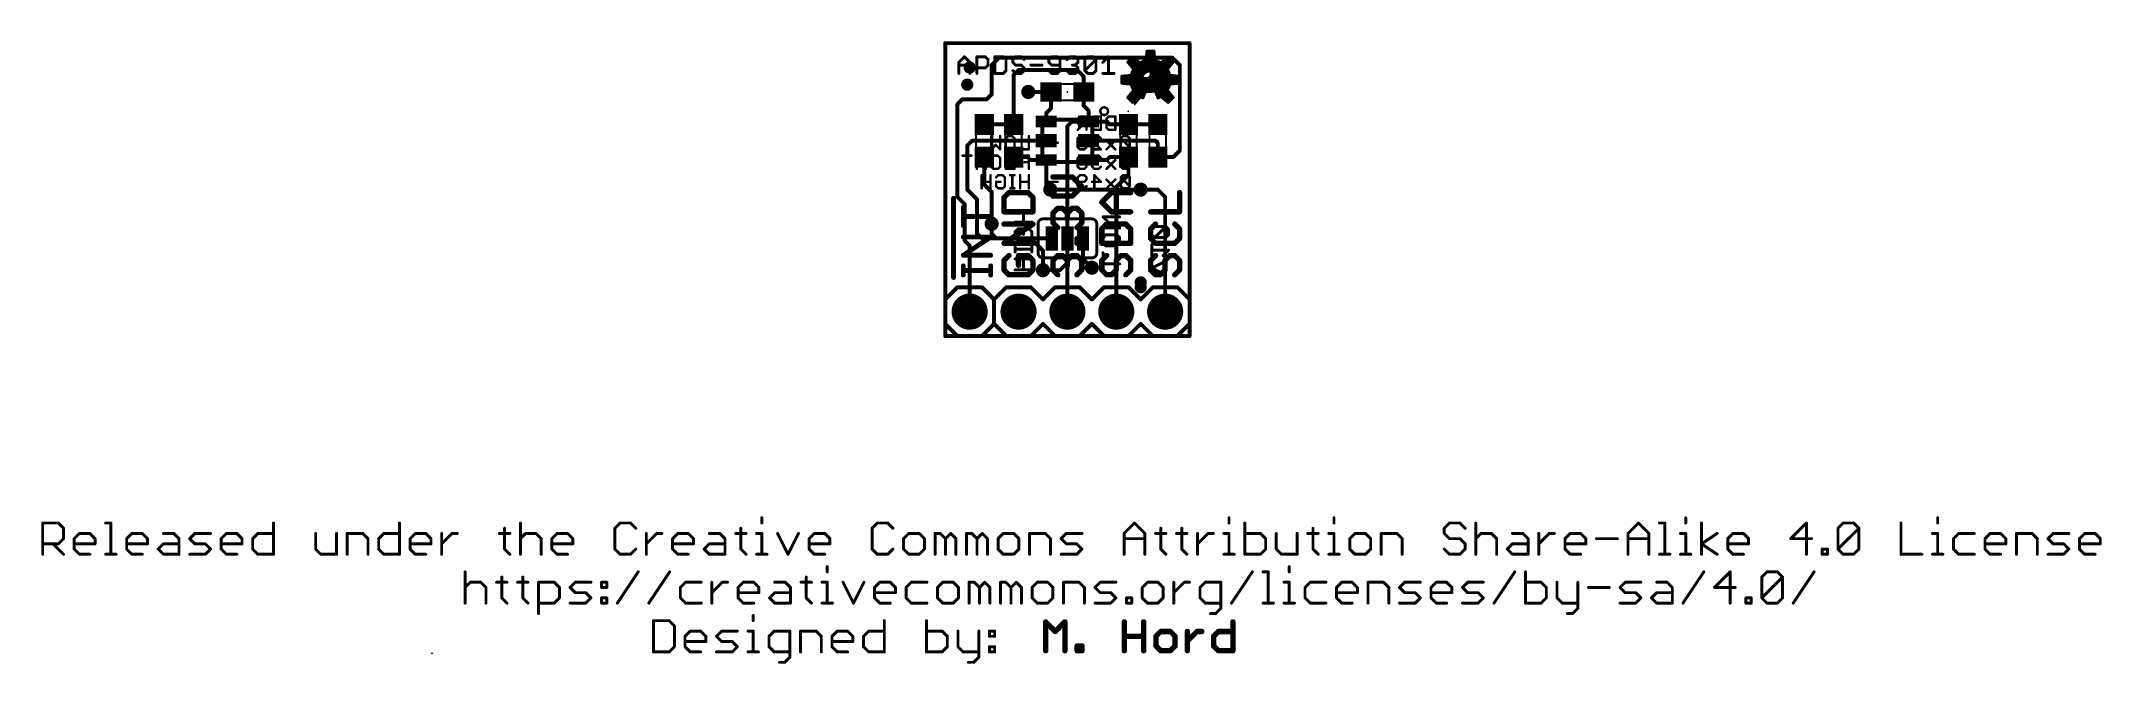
# Model space of a CAD drawing. Extents: x -47 to 60, y -17 to 15.
import ezdxf

# ---------------------------------------------------------------- set-up
doc = ezdxf.new("R2010")
doc.units = 0
for name, color, linetype in [('1', 12, 'CONTINUOUS'), ('16', 132, 'CONTINUOUS'), ('17', 110, 'CONTINUOUS'), ('18', 110, 'CONTINUOUS'), ('20', 53, 'CONTINUOUS'), ('21', 41, 'CONTINUOUS'), ('22', 40, 'CONTINUOUS'), ('23', 53, 'CONTINUOUS'), ('24', 53, 'CONTINUOUS'), ('51', 53, 'CONTINUOUS')]:
    doc.layers.add(name, color=color, linetype=linetype)

# ---------------------------------------------------------------- blocks, each defined once
blk = doc.blocks.new('RECT')
blk.add_solid([(-0.5, -0.5), (0.5, -0.5), (-0.5, 0.5), (0.5, 0.5)])
blk = doc.blocks.new('PIE')
at = {"const_width": 0.5}
blk.add_lwpolyline([(0, -0.25, 1), (0, 0.25, 1), (0, -0.25)], format="xyb", dxfattribs=at)
blk = doc.blocks.new('ROUNDP')
at = {"const_width": 0.5}
blk.add_lwpolyline([(0, -0.25, 1), (0, 0.25, 1), (0, -0.25)], format="xyb", dxfattribs=at)
blk = doc.blocks.new('ROUNDV')
at = {"const_width": 0.5}
blk.add_lwpolyline([(0, -0.25, 1), (0, 0.25, 1), (0, -0.25)], format="xyb", dxfattribs=at)

msp = doc.modelspace()

# ---------------------------------------------------------------- linework, layer by layer
at = {"layer": '1', "const_width": 0.2032}
for points in [[(2.413, 14.097), (2.794, 14.478)], [(2.413, 12.573), (2.413, 14.097)], [(2.794, 14.478), (11.811, 14.478)], [(3.556, 13.589), (3.81, 13.843)], [(3.81, 13.843), (6.858, 13.843)], [(6.858, 13.843), (7.2, 13.501)], [(11.811, 14.478), (12.192, 14.097)], [(12.192, 14.097), (12.192, 9.652)], [(3.556, 11.01), (3.556, 13.589)], [(7.2, 12.7), (7.2, 13.501)], [(0.635, 12.065), (0.889, 12.319)], [(0.635, 7.239), (0.635, 12.065)], [(0.889, 12.319), (2.159, 12.319)], [(2.159, 12.319), (2.413, 12.573)], [(5.5, 12.7), (4.318, 12.7)], [(5.25, 11.6), (5.5, 11.85)], [(5.5, 12.7), (5.5, 11.85)], [(7.2, 12.7), (7.2, 11.977)], [(7.2, 11.977), (7.45, 11.727)], [(7.45, 11.16), (7.45, 11.727)], [(2.032, 11.01), (3.556, 11.01)], [(5.25, 11.16), (5.25, 11.6)], [(6.588, 11.16), (6.35, 10.922)], [(6.35, 1.27), (6.35, 10.922)], [(7.45, 11.16), (6.588, 11.16)], [(7.45, 11.16), (8.398, 11.16)], [(8.398, 11.16), (8.548, 11.01)], [(9.525, 11.01), (8.548, 11.01)], [(9.525, 11.01), (11.049, 11.01)], [(1.143, 9.906), (1.397, 10.16)], [(1.143, 7.62), (1.143, 9.906)], [(1.397, 10.16), (5.25, 10.16)], [(7.45, 10.16), (10.922, 10.16)], [(10.922, 10.16), (11.049, 10.033)], [(11.049, 10.033), (11.049, 9.31)], [(12.192, 9.652), (11.85, 9.31)], [(2.032, 9.31), (2.032, 7.874)], [(3.556, 9.31), (4.279, 9.31)], [(4.429, 9.16), (4.279, 9.31)], [(5.25, 9.16), (4.429, 9.16)], [(5.25, 9.16), (5.25, 7.831)], [(7.45, 9.16), (8.398, 9.16)], [(8.398, 9.16), (8.548, 9.31)], [(9.525, 9.31), (8.548, 9.31)], [(9.525, 8.382), (9.525, 9.31)], [(11.049, 9.31), (11.85, 9.31)], [(1.651, 7.112), (1.143, 7.62)], [(2.032, 7.874), (2.413, 7.493)], [(2.413, 7.493), (2.413, 5.842)], [(5.25, 7.831), (5.461, 7.62)], [(8.89, 7.747), (9.525, 8.382)], [(8.89, 1.27), (8.89, 7.747)], [(10.16, 7.62), (11.049, 7.62)], [(11.049, 7.62), (11.43, 7.239)], [(1.016, 6.858), (0.635, 7.239)], [(1.016, 4.953), (1.016, 6.858)], [(1.651, 5.334), (1.651, 7.112)], [(11.43, 7.239), (11.43, 1.27)], [(1.905, 5.08), (1.651, 5.334)], [(1.27, 4.699), (1.016, 4.953)], [(1.27, 1.27), (1.27, 4.699)], [(1.905, 5.08), (4.445, 5.08)], [(4.445, 5.08), (5.08, 4.445)], [(5.08, 4.445), (5.08, 3.429)]]:
    msp.add_lwpolyline(points, dxfattribs=at)
at = {"layer": '1', "const_width": 0.1016}
for points in [[(2.4638, 14.097, 1), (2.3622, 14.097)], [(2.3771, 14.1329, 1), (2.4489, 14.0611)], [(2.794, 14.5288, 1), (2.794, 14.4272)], [(2.8299, 14.4421, 1), (2.7581, 14.5139)], [(3.81, 13.8938, 1), (3.81, 13.7922)], [(3.8459, 13.8071, 1), (3.7741, 13.8789)], [(6.8939, 13.8789, 1), (6.8221, 13.8071)], [(6.858, 13.7922, 1), (6.858, 13.8938)], [(11.8469, 14.5139, 1), (11.7751, 14.4421)], [(11.811, 14.4272, 1), (11.811, 14.5288)], [(12.2428, 14.097, 1), (12.1412, 14.097)], [(12.1561, 14.0611, 1), (12.2279, 14.1329)], [(3.6068, 13.589, 1), (3.5052, 13.589)], [(3.5201, 13.6249, 1), (3.5919, 13.5531)], [(7.2508, 13.501, 1), (7.1492, 13.501)], [(7.1641, 13.4651, 1), (7.2359, 13.5369)], [(0.6858, 12.065, 1), (0.5842, 12.065)], [(0.5991, 12.1009, 1), (0.6709, 12.0291)], [(0.889, 12.3698, 1), (0.889, 12.2682)], [(0.9249, 12.2831, 1), (0.8531, 12.3549)], [(2.1231, 12.3549, 1), (2.1949, 12.2831)], [(2.159, 12.2682, 1), (2.159, 12.3698)], [(2.3622, 12.573, 1), (2.4638, 12.573)], [(2.4489, 12.5371, 1), (2.3771, 12.6089)], [(4.318, 12.7508, 1), (4.318, 12.6492)], [(5.5508, 12.7, 1), (5.4492, 12.7)], [(5.4492, 11.85, 1), (5.5508, 11.85)], [(5.5359, 11.8141, 1), (5.4641, 11.8859)], [(5.5, 12.6492, 1), (5.5, 12.7508)], [(7.2508, 12.7, 1), (7.1492, 12.7)], [(7.1492, 12.7, 1), (7.2508, 12.7)], [(7.2359, 12.0129, 1), (7.1641, 11.9411)], [(7.1492, 11.977, 1), (7.2508, 11.977)], [(7.5008, 11.727, 1), (7.3992, 11.727)], [(7.4141, 11.6911, 1), (7.4859, 11.7629)], [(2.032, 11.0608, 1), (2.032, 10.9592)], [(3.5052, 11.01, 1), (3.6068, 11.01)], [(3.556, 10.9592, 1), (3.556, 11.0608)], [(5.3008, 11.6, 1), (5.1992, 11.6)], [(5.2141, 11.6359, 1), (5.2859, 11.5641)], [(5.1992, 11.16, 1), (5.3008, 11.16)], [(6.4008, 10.922, 1), (6.2992, 10.922)], [(6.3141, 10.9579, 1), (6.3859, 10.8861)], [(6.588, 11.2108, 1), (6.588, 11.1092)], [(6.6239, 11.1241, 1), (6.5521, 11.1959)], [(7.45, 11.2108, 1), (7.45, 11.1092)], [(7.3992, 11.16, 1), (7.5008, 11.16)], [(7.45, 11.1092, 1), (7.45, 11.2108)], [(8.4339, 11.1959, 1), (8.3621, 11.1241)], [(8.398, 11.1092, 1), (8.398, 11.2108)], [(8.548, 11.0608, 1), (8.548, 10.9592)], [(8.5121, 10.9741, 1), (8.5839, 11.0459)], [(9.525, 11.0608, 1), (9.525, 10.9592)], [(9.525, 10.9592, 1), (9.525, 11.0608)], [(11.049, 10.9592, 1), (11.049, 11.0608)], [(1.1938, 9.906, 1), (1.0922, 9.906)], [(1.1071, 9.9419, 1), (1.1789, 9.8701)], [(1.397, 10.2108, 1), (1.397, 10.1092)], [(1.4329, 10.1241, 1), (1.3611, 10.1959)], [(5.25, 10.1092, 1), (5.25, 10.2108)], [(7.45, 10.2108, 1), (7.45, 10.1092)], [(10.9579, 10.1959, 1), (10.8861, 10.1241)], [(10.922, 10.1092, 1), (10.922, 10.2108)], [(11.0998, 10.033, 1), (10.9982, 10.033)], [(11.0131, 9.9971, 1), (11.0849, 10.0689)], [(12.1412, 9.652, 1), (12.2428, 9.652)], [(12.2279, 9.6161, 1), (12.1561, 9.6879)], [(2.0828, 9.31, 1), (1.9812, 9.31)], [(3.556, 9.3608, 1), (3.556, 9.2592)], [(4.3149, 9.3459, 1), (4.2431, 9.2741)], [(4.279, 9.2592, 1), (4.279, 9.3608)], [(4.429, 9.2108, 1), (4.429, 9.1092)], [(4.3931, 9.1241, 1), (4.4649, 9.1959)], [(5.3008, 9.16, 1), (5.1992, 9.16)], [(5.25, 9.1092, 1), (5.25, 9.2108)], [(7.45, 9.2108, 1), (7.45, 9.1092)], [(8.3621, 9.1959, 1), (8.4339, 9.1241)], [(8.398, 9.1092, 1), (8.398, 9.2108)], [(8.548, 9.3608, 1), (8.548, 9.2592)], [(8.5839, 9.2741, 1), (8.5121, 9.3459)], [(9.5758, 9.31, 1), (9.4742, 9.31)], [(9.525, 9.2592, 1), (9.525, 9.3608)], [(11.049, 9.3608, 1), (11.049, 9.2592)], [(10.9982, 9.31, 1), (11.0998, 9.31)], [(11.8141, 9.3459, 1), (11.8859, 9.2741)], [(11.85, 9.2592, 1), (11.85, 9.3608)], [(1.1789, 7.6559, 1), (1.1071, 7.5841)], [(1.0922, 7.62, 1), (1.1938, 7.62)], [(2.0679, 7.9099, 1), (1.9961, 7.8381)], [(1.9812, 7.874, 1), (2.0828, 7.874)], [(2.4638, 7.493, 1), (2.3622, 7.493)], [(2.3771, 7.4571, 1), (2.4489, 7.5289)], [(5.2859, 7.8669, 1), (5.2141, 7.7951)], [(5.1992, 7.831, 1), (5.3008, 7.831)], [(5.4251, 7.5841, 1), (5.4969, 7.6559)], [(8.9408, 7.747, 1), (8.8392, 7.747)], [(8.8541, 7.7829, 1), (8.9259, 7.7111)], [(9.4742, 8.382, 1), (9.5758, 8.382)], [(9.5609, 8.3461, 1), (9.4891, 8.4179)], [(10.16, 7.6708, 1), (10.16, 7.5692)], [(11.0849, 7.6559, 1), (11.0131, 7.5841)], [(11.049, 7.5692, 1), (11.049, 7.6708)], [(0.6709, 7.2749, 1), (0.5991, 7.2031)], [(0.5842, 7.239, 1), (0.6858, 7.239)], [(1.0668, 6.858, 1), (0.9652, 6.858)], [(0.9801, 6.8221, 1), (1.0519, 6.8939)], [(1.7018, 7.112, 1), (1.6002, 7.112)], [(1.6151, 7.0761, 1), (1.6869, 7.1479)], [(11.4808, 7.239, 1), (11.3792, 7.239)], [(11.3941, 7.2031, 1), (11.4659, 7.2749)], [(1.6869, 5.3699, 1), (1.6151, 5.2981)], [(1.6002, 5.334, 1), (1.7018, 5.334)], [(2.3622, 5.842, 1), (2.4638, 5.842)], [(1.0519, 4.9889, 1), (0.9801, 4.9171)], [(0.9652, 4.953, 1), (1.0668, 4.953)], [(1.3208, 4.699, 1), (1.2192, 4.699)], [(1.2341, 4.6631, 1), (1.3059, 4.7349)], [(1.905, 5.1308, 1), (1.905, 5.0292)], [(1.8691, 5.0441, 1), (1.9409, 5.1159)], [(4.4809, 5.1159, 1), (4.4091, 5.0441)], [(4.445, 5.0292, 1), (4.445, 5.1308)], [(5.1308, 4.445, 1), (5.0292, 4.445)], [(5.0441, 4.4091, 1), (5.1159, 4.4809)], [(5.0292, 3.429, 1), (5.1308, 3.429)], [(1.2192, 1.27, 1), (1.3208, 1.27)], [(6.2992, 1.27, 1), (6.4008, 1.27)], [(8.8392, 1.27, 1), (8.9408, 1.27)], [(11.3792, 1.27, 1), (11.4808, 1.27)]]:
    msp.add_lwpolyline(points, format="xyb", dxfattribs=at)
at = {"layer": '16'}
for points, const_width in [([(0, 15.24), (12.7, 15.24)], 0.2032), ([(0, 0), (0, 15.24)], 0.2032), ([(12.7, 15.24), (12.7, 0)], 0.2032), ([(5.461, 7.62), (10.16, 7.62)], 0.2032), ([(2.413, 5.842), (2.413, 5.334)], 0.2032), ([(2.413, 5.334), (2.667, 5.08)], 0.2032), ([(10.8883, 5.6985), (10.7442, 5.5544)], 0.1524), ([(10.7442, 5.5544), (10.7442, 5.2663)], 0.1524), ([(11.4645, 5.6985), (10.8883, 5.6985)], 0.1524), ([(10.8883, 5.1222), (11.4645, 5.6985)], 0.1524), ([(11.6085, 5.5544), (11.4645, 5.6985)], 0.1524), ([(11.6085, 5.2663), (11.6085, 5.5544)], 0.1524), ([(2.667, 5.08), (5.5372, 5.08)], 0.2032), ([(6.35, 3.81), (6.35, 5.08)], 0.2032), ([(7.1628, 5.08), (7.1628, 4.0132)], 0.2032), ([(10.7442, 5.2663), (10.8883, 5.1222)], 0.1524), ([(10.7442, 4.1867), (10.7442, 4.7629)], 0.1524), ([(11.6085, 4.4748), (10.7442, 4.4748)], 0.1524), ([(10.8883, 5.1222), (11.4645, 5.1222)], 0.1524), ([(11.3204, 4.1867), (11.6085, 4.4748)], 0.1524), ([(11.4645, 5.1222), (11.6085, 5.2663)], 0.1524), ([(5.08, 3.429), (5.969, 3.429)], 0.2032), ([(5.969, 3.429), (6.35, 3.81)], 0.2032), ([(7.1628, 4.0132), (7.62, 3.556)], 0.2032), ([(10.7442, 3.5393), (11.3204, 3.8274)], 0.1524), ([(11.3204, 3.2512), (10.7442, 3.5393)], 0.1524), ([(12.7, 0), (0, 0)], 0.2032)]:
    msp.add_lwpolyline(points, dxfattribs=dict(at, const_width=const_width))
for points, const_width in [([(0, 15.2908, 1), (0, 15.1892)], 0.1016), ([(0.0508, 15.24, 1), (-0.0508, 15.24)], 0.1016), ([(12.7508, 15.24, 1), (12.6492, 15.24)], 0.1016), ([(12.7, 15.1892, 1), (12.7, 15.2908)], 0.1016), ([(5.461, 7.6708, 1), (5.461, 7.5692)], 0.1016), ([(10.16, 7.5692, 1), (10.16, 7.6708)], 0.1016), ([(2.4638, 5.842, 1), (2.3622, 5.842)], 0.1016), ([(2.4489, 5.3699, 1), (2.3771, 5.2981)], 0.1016), ([(2.3622, 5.334, 1), (2.4638, 5.334)], 0.1016), ([(10.7823, 5.5544, 1), (10.7061, 5.5544)], 0.0762), ([(10.7173, 5.5813, 1), (10.7711, 5.5275)], 0.0762), ([(10.8883, 5.7366, 1), (10.8883, 5.6604)], 0.0762), ([(10.9152, 5.6715, 1), (10.8613, 5.7254)], 0.0762), ([(11.4914, 5.7254, 1), (11.4375, 5.6715)], 0.0762), ([(11.4914, 5.6715, 1), (11.4375, 5.7254)], 0.0762), ([(11.4645, 5.6604, 1), (11.4645, 5.7366)], 0.0762), ([(11.6466, 5.5544, 1), (11.5704, 5.5544)], 0.0762), ([(11.5816, 5.5275, 1), (11.6355, 5.5813)], 0.0762), ([(2.667, 5.1308, 1), (2.667, 5.0292)], 0.1016), ([(2.6311, 5.0441, 1), (2.7029, 5.1159)], 0.1016), ([(5.5372, 5.0292, 1), (5.5372, 5.1308)], 0.1016), ([(6.4008, 5.08, 1), (6.2992, 5.08)], 0.1016), ([(7.2136, 5.08, 1), (7.112, 5.08)], 0.1016), ([(10.7061, 5.2663, 1), (10.7823, 5.2663)], 0.0762), ([(10.7823, 4.7629, 1), (10.7061, 4.7629)], 0.0762), ([(10.7442, 4.5129, 1), (10.7442, 4.4367)], 0.0762), ([(10.7711, 5.2932, 1), (10.7173, 5.2394)], 0.0762), ([(10.8613, 5.1492, 1), (10.9152, 5.0953)], 0.0762), ([(10.8883, 5.1603, 1), (10.8883, 5.0841)], 0.0762), ([(10.8613, 5.0953, 1), (10.9152, 5.1492)], 0.0762), ([(11.4375, 5.1492, 1), (11.4914, 5.0953)], 0.0762), ([(11.4645, 5.0841, 1), (11.4645, 5.1603)], 0.0762), ([(11.5704, 5.2663, 1), (11.6466, 5.2663)], 0.0762), ([(11.6355, 5.2394, 1), (11.5816, 5.2932)], 0.0762), ([(11.6355, 4.4479, 1), (11.5816, 4.5018)], 0.0762), ([(11.6085, 4.4367, 1), (11.6085, 4.5129)], 0.0762), ([(5.08, 3.4798, 1), (5.08, 3.3782)], 0.1016), ([(5.9331, 3.4649, 1), (6.0049, 3.3931)], 0.1016), ([(5.969, 3.3782, 1), (5.969, 3.4798)], 0.1016), ([(6.2992, 3.81, 1), (6.4008, 3.81)], 0.1016), ([(6.3859, 3.7741, 1), (6.3141, 3.8459)], 0.1016), ([(7.1987, 4.0491, 1), (7.1269, 3.9773)], 0.1016), ([(7.112, 4.0132, 1), (7.2136, 4.0132)], 0.1016), ([(7.5841, 3.5201, 1), (7.6559, 3.5919)], 0.1016), ([(10.7061, 4.1867, 1), (10.7823, 4.1867)], 0.0762), ([(10.7612, 3.5734, 1), (10.7272, 3.5052)], 0.0762), ([(10.7272, 3.5734, 1), (10.7612, 3.5052)], 0.0762), ([(11.2935, 4.2137, 1), (11.3474, 4.1598)], 0.0762), ([(11.3375, 3.7933, 1), (11.3034, 3.8615)], 0.0762), ([(11.3034, 3.2171, 1), (11.3375, 3.2853)], 0.0762), ([(0, 0.0508, 1), (0, -0.0508)], 0.1016), ([(-0.0508, 0, 1), (0.0508, 0)], 0.1016), ([(12.6492, 0, 1), (12.7508, 0)], 0.1016), ([(12.7, -0.0508, 1), (12.7, 0.0508)], 0.1016)]:
    msp.add_lwpolyline(points, format="xyb", dxfattribs=dict(at, const_width=const_width))
at = {"layer": '20', "const_width": 0.2032}
for points in [[(12.7, 15.24), (0, 15.24)], [(0, 15.24), (0, 0)], [(12.7, 0), (12.7, 15.24)], [(0, 0), (12.7, 0)]]:
    msp.add_lwpolyline(points, dxfattribs=at)
at = {"layer": '20', "const_width": 0.1016}
for points in [[(0, 15.2908, 1), (0, 15.1892)], [(0.0508, 15.24, 1), (-0.0508, 15.24)], [(12.7508, 15.24, 1), (12.6492, 15.24)], [(12.7, 15.1892, 1), (12.7, 15.2908)], [(0, 0.0508, 1), (0, -0.0508)], [(-0.0508, 0, 1), (0.0508, 0)], [(12.6492, 0, 1), (12.7508, 0)], [(12.7, -0.0508, 1), (12.7, 0.0508)]]:
    msp.add_lwpolyline(points, format="xyb", dxfattribs=at)
at = {"layer": '21'}
for points, const_width in [([(0.7112, 14.2414), (0.9993, 14.5295)], 0.1524), ([(0.7112, 13.6652), (0.7112, 14.2414)], 0.1524), ([(0.7112, 14.0974), (1.2874, 14.0974)], 0.1524), ([(0.9993, 14.5295), (1.2874, 14.2414)], 0.1524), ([(1.2874, 14.2414), (1.2874, 13.6652)], 0.1524), ([(1.6467, 13.6652), (1.6467, 14.5295)], 0.1524), ([(1.6467, 14.5295), (2.0789, 14.5295)], 0.1524), ([(2.0789, 13.9533), (1.6467, 13.9533)], 0.1524), ([(2.0789, 14.5295), (2.2229, 14.3855)], 0.1524), ([(2.2229, 14.0974), (2.0789, 13.9533)], 0.1524), ([(2.2229, 14.3855), (2.2229, 14.0974)], 0.1524), ([(2.5822, 14.5295), (2.5822, 13.6652)], 0.1524), ([(3.0144, 14.5295), (2.5822, 14.5295)], 0.1524), ([(3.1585, 14.3855), (3.0144, 14.5295)], 0.1524), ([(3.1585, 13.8093), (3.1585, 14.3855)], 0.1524), ([(3.6618, 14.5295), (3.5178, 14.3855)], 0.1524), ([(3.5178, 14.3855), (3.5178, 14.2414)], 0.1524), ([(3.5178, 14.2414), (3.6618, 14.0974)], 0.1524), ([(3.9499, 14.5295), (3.6618, 14.5295)], 0.1524), ([(3.6618, 14.0974), (3.9499, 14.0974)], 0.1524), ([(4.094, 14.3855), (3.9499, 14.5295)], 0.1524), ([(3.9499, 14.0974), (4.094, 13.9533)], 0.1524), ([(4.094, 13.9533), (4.094, 13.8093)], 0.1524), ([(4.4533, 14.0974), (5.0295, 14.0974)], 0.1524), ([(5.5328, 14.5295), (5.3888, 14.3855)], 0.1524), ([(5.3888, 14.3855), (5.3888, 14.2414)], 0.1524), ([(5.3888, 14.2414), (5.5328, 14.0974)], 0.1524), ([(5.821, 14.5295), (5.5328, 14.5295)], 0.1524), ([(5.5328, 14.0974), (5.965, 14.0974)], 0.1524), ([(5.965, 14.3855), (5.821, 14.5295)], 0.1524), ([(5.965, 13.8093), (5.965, 14.3855)], 0.1524), ([(6.3243, 14.3855), (6.4684, 14.5295)], 0.1524), ([(6.4684, 14.5295), (6.7565, 14.5295)], 0.1524), ([(6.7565, 14.0974), (6.6124, 14.0974)], 0.1524), ([(6.7565, 14.5295), (6.9005, 14.3855)], 0.1524), ([(6.9005, 14.2414), (6.7565, 14.0974)], 0.1524), ([(6.7565, 14.0974), (6.9005, 13.9533)], 0.1524), ([(6.9005, 14.3855), (6.9005, 14.2414)], 0.1524), ([(6.9005, 13.9533), (6.9005, 13.8093)], 0.1524), ([(7.2598, 14.3855), (7.4039, 14.5295)], 0.1524), ([(7.2598, 13.8093), (7.2598, 14.3855)], 0.1524), ([(7.2598, 13.8093), (7.8361, 14.3855)], 0.1524), ([(7.4039, 14.5295), (7.692, 14.5295)], 0.1524), ([(7.692, 14.5295), (7.8361, 14.3855)], 0.1524), ([(7.8361, 14.3855), (7.8361, 13.8093)], 0.1524), ([(8.1954, 14.2414), (8.4835, 14.5295)], 0.1524), ([(8.4835, 14.5295), (8.4835, 13.6652)], 0.1524), ([(10.375, 14.344), (10.345, 14.254)], 0.0762), ([(10.345, 14.254), (10.345, 14.174)], 0.0762), ([(10.345, 14.2494), (10.815, 14.2494)], 0.0762), ([(10.345, 14.174), (10.365, 14.084)], 0.0762), ([(10.3452, 14.1732), (10.8455, 14.1732)], 0.0762), ([(10.3621, 14.097), (10.912, 14.097)], 0.0762), ([(10.365, 14.084), (10.415, 13.994)], 0.0762), ([(10.3689, 14.3256), (10.8222, 14.3256)], 0.0762), ([(10.425, 14.424), (10.375, 14.344)], 0.0762), ([(10.4001, 14.0208), (11.0214, 14.0208)], 0.0762), ([(10.4111, 14.4018), (10.8787, 14.4018)], 0.0762), ([(10.415, 13.994), (10.485, 13.914)], 0.0762), ([(10.515, 14.494), (10.425, 14.424)], 0.0762), ([(10.4582, 13.9446), (11.4419, 13.9446)], 0.0762), ([(10.485, 13.914), (10.565, 13.824)], 0.0762), ([(10.4944, 14.478), (11.073, 14.478)], 0.0762), ([(10.625, 14.554), (10.515, 14.494)], 0.0762), ([(10.735, 14.574), (10.625, 14.554)], 0.0762), ([(10.6261, 14.5542), (10.9241, 14.5542)], 0.0762), ([(10.835, 14.574), (10.735, 14.574)], 0.0762), ([(10.815, 14.304), (10.825, 14.334)], 0.0762), ([(10.815, 14.244), (10.815, 14.304)], 0.0762), ([(10.825, 14.204), (10.815, 14.244)], 0.0762), ([(10.825, 14.334), (10.835, 14.354)], 0.0762), ([(10.865, 14.144), (10.825, 14.204)], 0.0762), ([(10.925, 14.554), (10.835, 14.574)], 0.0762), ([(10.835, 14.354), (10.855, 14.384)], 0.0762), ([(10.855, 14.384), (10.895, 14.414)], 0.0762), ([(10.925, 14.084), (10.865, 14.144)], 0.0762), ([(10.895, 14.414), (10.935, 14.434)], 0.0762), ([(11.065, 14.484), (10.925, 14.554)], 0.0762), ([(10.965, 14.054), (10.925, 14.084)], 0.0762), ([(10.935, 14.434), (10.985, 14.444)], 0.0762), ([(10.995, 14.034), (10.965, 14.054)], 0.0762), ([(10.985, 14.444), (11.025, 14.454)], 0.0762), ([(11.035, 14.014), (10.995, 14.034)], 0.0762), ([(11.025, 14.454), (11.085, 14.454)], 0.0762), ([(11.115, 13.994), (11.035, 14.014)], 0.0762), ([(11.105, 14.454), (11.065, 14.484)], 0.0762), ([(11.085, 14.454), (11.105, 14.444)], 0.0762), ([(11.115, 14.444), (11.105, 14.454)], 0.0762), ([(11.105, 14.444), (11.115, 14.444)], 0.0762), ([(11.145, 13.994), (11.115, 13.994)], 0.0762), ([(11.175, 14.004), (11.145, 13.994)], 0.0762), ([(11.205, 14.034), (11.175, 14.004)], 0.0762), ([(11.1918, 14.0208), (11.3934, 14.0208)], 0.0762), ([(11.215, 14.054), (11.205, 14.034)], 0.0762), ([(11.225, 14.084), (11.215, 14.054)], 0.0762), ([(11.225, 14.174), (11.225, 14.084)], 0.0762), ([(11.305, 14.124), (11.225, 14.174)], 0.0762), ([(11.225, 14.1732), (11.2263, 14.1732)], 0.0762), ([(11.225, 14.097), (11.329, 14.097)], 0.0762), ([(11.385, 14.034), (11.305, 14.124)], 0.0762), ([(11.455, 13.924), (11.385, 14.034)], 0.0762), ([(11.505, 13.774), (11.455, 13.924)], 0.0762), ([(2.5822, 13.6652), (3.0144, 13.6652)], 0.1524), ([(3.0144, 13.6652), (3.1585, 13.8093)], 0.1524), ([(3.6618, 13.6652), (3.5178, 13.8093)], 0.1524), ([(3.9499, 13.6652), (3.6618, 13.6652)], 0.1524), ([(4.094, 13.8093), (3.9499, 13.6652)], 0.1524), ([(5.3888, 13.8093), (5.5328, 13.6652)], 0.1524), ([(5.5328, 13.6652), (5.821, 13.6652)], 0.1524), ([(5.821, 13.6652), (5.965, 13.8093)], 0.1524), ([(6.4684, 13.6652), (6.3243, 13.8093)], 0.1524), ([(6.7565, 13.6652), (6.4684, 13.6652)], 0.1524), ([(6.9005, 13.8093), (6.7565, 13.6652)], 0.1524), ([(7.4039, 13.6652), (7.2598, 13.8093)], 0.1524), ([(7.692, 13.6652), (7.4039, 13.6652)], 0.1524), ([(7.8361, 13.8093), (7.692, 13.6652)], 0.1524), ([(8.1954, 13.6652), (8.7716, 13.6652)], 0.1524), ([(9.855, 13.494), (9.845, 13.414)], 0.0762), ([(9.845, 13.414), (9.845, 12.044)], 0.0762), ([(9.845, 13.4112), (11.5164, 13.4112)], 0.0762), ([(9.845, 13.335), (11.4963, 13.335)], 0.0762), ([(9.845, 13.2588), (11.4763, 13.2588)], 0.0762), ([(9.845, 13.1826), (11.4353, 13.1826)], 0.0762), ([(9.845, 13.1064), (11.393, 13.1064)], 0.0762), ([(9.845, 13.0302), (11.3409, 13.0302)], 0.0762), ([(9.845, 12.954), (11.275, 12.954)], 0.0762), ([(9.845, 12.8778), (11.1951, 12.8778)], 0.0762), ([(9.8542, 13.4874), (10.2616, 13.4874)], 0.0762), ([(9.875, 13.564), (9.855, 13.494)], 0.0762), ([(9.8749, 13.5636), (10.2018, 13.5636)], 0.0762), ([(9.935, 13.664), (9.875, 13.564)], 0.0762), ([(9.9205, 13.6398), (10.2003, 13.6398)], 0.0762), ([(9.985, 13.704), (9.935, 13.664)], 0.0762), ([(10.025, 13.734), (9.985, 13.704)], 0.0762), ([(10.001, 13.716), (10.271, 13.716)], 0.0762), ([(10.075, 13.754), (10.025, 13.734)], 0.0762), ([(10.125, 13.764), (10.075, 13.754)], 0.0762), ([(10.185, 13.774), (10.125, 13.764)], 0.0762), ([(10.305, 13.774), (10.185, 13.774)], 0.0762), ([(10.195, 13.624), (10.205, 13.654)], 0.0762), ([(10.195, 13.584), (10.195, 13.624)], 0.0762), ([(10.205, 13.554), (10.195, 13.584)], 0.0762), ([(10.205, 13.654), (10.265, 13.714)], 0.0762), ([(10.225, 13.524), (10.205, 13.554)], 0.0762), ([(10.285, 13.464), (10.225, 13.524)], 0.0762), ([(10.265, 13.714), (10.295, 13.724)], 0.0762), ([(10.335, 13.444), (10.285, 13.464)], 0.0762), ([(10.295, 13.724), (10.335, 13.744)], 0.0762), ([(10.345, 13.754), (10.305, 13.774)], 0.0762), ([(10.335, 13.744), (10.345, 13.754)], 0.0762), ([(10.385, 13.434), (10.335, 13.444)], 0.0762), ([(10.465, 13.434), (10.385, 13.434)], 0.0762), ([(10.545, 13.454), (10.465, 13.434)], 0.0762), ([(10.5255, 13.8684), (11.4735, 13.8684)], 0.0762), ([(10.605, 13.494), (10.545, 13.454)], 0.0762), ([(10.565, 13.824), (10.635, 13.754)], 0.0762), ([(10.5951, 13.4874), (11.5275, 13.4874)], 0.0762), ([(10.5968, 13.7922), (11.4989, 13.7922)], 0.0762), ([(10.645, 13.544), (10.605, 13.494)], 0.0762), ([(10.635, 13.754), (10.665, 13.674)], 0.0762), ([(10.665, 13.604), (10.645, 13.544)], 0.0762), ([(10.6493, 13.716), (11.5159, 13.716)], 0.0762), ([(10.6515, 13.5636), (11.532, 13.5636)], 0.0762), ([(10.665, 13.674), (10.665, 13.604)], 0.0762), ([(10.665, 13.6398), (11.5302, 13.6398)], 0.0762), ([(11.045, 12.774), (11.145, 12.834)], 0.0762), ([(11.145, 12.834), (11.225, 12.904)], 0.0762), ([(11.225, 12.904), (11.305, 12.984)], 0.0762), ([(11.305, 12.984), (11.375, 13.074)], 0.0762), ([(11.375, 13.074), (11.475, 13.254)], 0.0762), ([(11.475, 13.254), (11.525, 13.444)], 0.0762), ([(11.535, 13.614), (11.505, 13.774)], 0.0762), ([(11.525, 13.444), (11.535, 13.614)], 0.0762), ([(9.845, 12.8016), (11.091, 12.8016)], 0.0762), ([(9.845, 12.7254), (10.9135, 12.7254)], 0.0762), ([(9.845, 12.6492), (10.4237, 12.6492)], 0.0762), ([(9.845, 12.573), (10.324, 12.573)], 0.0762), ([(9.845, 12.4968), (10.2503, 12.4968)], 0.0762), ([(9.845, 12.4206), (10.1849, 12.4206)], 0.0762), ([(9.845, 12.3444), (10.1154, 12.3444)], 0.0762), ([(9.845, 12.2682), (10.0392, 12.2682)], 0.0762), ([(9.845, 12.192), (9.973, 12.192)], 0.0762), ([(9.845, 12.1158), (9.9081, 12.1158)], 0.0762), ([(9.845, 12.044), (9.895, 12.094)], 0.0762), ([(9.895, 12.094), (9.925, 12.144)], 0.0762), ([(9.925, 12.144), (9.975, 12.194)], 0.0762), ([(9.975, 12.194), (10.025, 12.254)], 0.0762), ([(10.025, 12.254), (10.145, 12.374)], 0.0762), ([(10.145, 12.374), (10.265, 12.514)], 0.0762), ([(10.265, 12.514), (10.365, 12.614)], 0.0762), ([(10.365, 12.614), (10.465, 12.674)], 0.0762), ([(10.465, 12.674), (10.525, 12.684)], 0.0762), ([(10.525, 12.684), (10.715, 12.684)], 0.0762), ([(10.715, 12.684), (10.835, 12.704)], 0.0762), ([(10.835, 12.704), (10.945, 12.734)], 0.0762), ([(10.945, 12.734), (11.045, 12.774)], 0.0762), ([(5.05, 11.26), (7.65, 11.26)], 0.2032), ([(5.05, 11.26), (5.05, 9.06)], 0.2032), ([(7.65, 11.26), (7.65, 9.06)], 0.2032), ([(5.05, 9.06), (7.65, 9.06)], 0.2032), ([(3.3094, 7.4619), (3.0594, 7.212)], 0.2794), ([(4.3093, 7.4619), (3.3094, 7.4619)], 0.2794), ([(4.5593, 7.212), (4.3093, 7.4619)], 0.2794), ([(6.5993, 8.2805), (5.5994, 8.2805)], 0.2794), ([(7.0993, 7.7806), (6.5993, 8.2805)], 0.2794), ([(6.5993, 7.2806), (7.0993, 7.7806)], 0.2794), ([(8.1394, 6.962), (8.6394, 7.4619)], 0.2794), ([(8.6394, 7.4619), (9.6393, 7.4619)], 0.2794), ([(8.8894, 6.462), (8.8894, 7.4619)], 0.2794), ([(12.1793, 6.462), (12.1793, 7.4619)], 0.2794), ([(0.4318, 3.048), (0.4318, 7.1643)], 0.254), ([(0.9386, 5.7477), (0.9386, 6.6968)], 0.254), ([(3.0594, 7.212), (3.0594, 6.462)], 0.2794), ([(3.0594, 6.462), (4.5593, 6.462)], 0.2794), ([(4.5593, 6.462), (4.5593, 7.212)], 0.2794), ([(5.5994, 7.2806), (6.5993, 7.2806)], 0.2794), ([(5.5994, 6.3934), (5.8494, 6.6434)], 0.2794), ([(5.5994, 5.8934), (5.5994, 6.3934)], 0.2794), ([(5.8494, 6.6434), (6.0994, 6.6434)], 0.2794), ([(6.0994, 6.6434), (6.3494, 6.3934)], 0.2794), ([(6.3494, 6.3934), (6.5993, 6.6434)], 0.2794), ([(6.3494, 6.3934), (6.3494, 6.1434)], 0.2794), ([(6.5993, 6.6434), (6.8493, 6.6434)], 0.2794), ([(6.8493, 6.6434), (7.0993, 6.3934)], 0.2794), ([(7.0993, 6.3934), (7.0993, 5.8934)], 0.2794), ([(8.6394, 6.462), (8.1394, 6.962)], 0.2794), ([(9.6393, 6.462), (8.6394, 6.462)], 0.2794), ([(10.6794, 6.462), (12.1793, 6.462)], 0.2794), ([(2.3622, 6.2222), (0.9386, 6.2222)], 0.254), ([(3.0594, 4.8249), (4.5593, 5.8248)], 0.2794), ([(4.5593, 5.8248), (3.0594, 5.8248)], 0.2794), ([(5.8494, 5.6434), (5.5994, 5.8934)], 0.2794), ([(7.0993, 5.8934), (6.8493, 5.6434)], 0.2794), ([(8.3894, 5.8248), (8.1394, 5.5748)], 0.2794), ([(8.1394, 5.5748), (8.1394, 4.8249)], 0.2794), ([(9.3893, 5.8248), (8.3894, 5.8248)], 0.2794), ([(9.6393, 5.5748), (9.3893, 5.8248)], 0.2794), ([(9.6393, 4.8249), (9.6393, 5.5748)], 0.2794), ([(10.9294, 5.8248), (10.6794, 5.5748)], 0.2794), ([(10.6794, 5.5748), (10.6794, 5.0748)], 0.2794), ([(12.1793, 5.5748), (11.9293, 5.8248)], 0.2794), ([(12.1793, 5.0748), (12.1793, 5.5748)], 0.2794), ([(0.9386, 4.2041), (2.3622, 5.1531)], 0.254), ([(2.3622, 5.1531), (0.9386, 5.1531)], 0.254), ([(2.3622, 4.2041), (0.9386, 4.2041)], 0.254), ([(4.5593, 4.8249), (3.0594, 4.8249)], 0.2794), ([(3.3094, 4.1876), (3.0594, 3.9376)], 0.2794), ([(4.3093, 4.1876), (3.8094, 4.1876)], 0.2794), ([(3.8094, 4.1876), (3.8094, 3.6877)], 0.2794), ([(4.5593, 3.9376), (4.3093, 4.1876)], 0.2794), ([(5.5994, 3.9376), (5.8494, 4.1876)], 0.2794), ([(5.8494, 4.1876), (6.0994, 4.1876)], 0.2794), ([(6.0994, 4.1876), (6.3494, 3.9376)], 0.2794), ([(6.3494, 3.9376), (6.5993, 4.1876)], 0.2794), ([(6.5993, 4.1876), (6.8493, 4.1876)], 0.2794), ([(6.8493, 4.8249), (6.8493, 5.0748)], 0.2794), ([(6.8493, 5.0748), (7.0993, 5.0748)], 0.2794), ([(7.0993, 4.8249), (6.8493, 4.8249)], 0.2794), ([(6.8493, 4.1876), (7.0993, 3.9376)], 0.2794), ([(7.0993, 5.0748), (7.0993, 4.8249)], 0.2794), ([(8.1394, 4.8249), (9.6393, 4.8249)], 0.2794), ([(8.3894, 4.1876), (8.1394, 3.9376)], 0.2794), ([(8.8894, 3.9376), (9.1393, 4.1876)], 0.2794), ([(9.1393, 4.1876), (9.3893, 4.1876)], 0.2794), ([(9.3893, 4.1876), (9.6393, 3.9376)], 0.2794), ([(10.6794, 5.0748), (10.9294, 4.8249)], 0.2794), ([(10.9294, 4.1876), (10.6794, 3.9376)], 0.2794), ([(10.9294, 4.8249), (11.9293, 4.8249)], 0.2794), ([(11.4294, 3.9376), (11.6793, 4.1876)], 0.2794), ([(11.6793, 4.1876), (11.9293, 4.1876)], 0.2794), ([(11.9293, 4.8249), (12.1793, 5.0748)], 0.2794), ([(11.9293, 4.1876), (12.1793, 3.9376)], 0.2794), ([(0.9386, 3.175), (0.9386, 3.6495)], 0.254), ([(2.3622, 3.4123), (0.9386, 3.4123)], 0.254), ([(2.3622, 3.175), (2.3622, 3.6495)], 0.254), ([(3.0594, 3.9376), (3.0594, 3.4377)], 0.2794), ([(3.0594, 3.4377), (3.3094, 3.1877)], 0.2794), ([(3.3094, 3.1877), (4.3093, 3.1877)], 0.2794), ([(4.3093, 3.1877), (4.5593, 3.4377)], 0.2794), ([(4.5593, 3.4377), (4.5593, 3.9376)], 0.2794), ([(5.5994, 3.4377), (5.5994, 3.9376)], 0.2794), ([(5.8494, 3.1877), (5.5994, 3.4377)], 0.2794), ([(6.3494, 3.9376), (6.3494, 3.6877)], 0.2794), ([(7.0993, 3.4377), (6.8493, 3.1877)], 0.2794), ([(7.0993, 3.9376), (7.0993, 3.4377)], 0.2794), ([(8.1394, 3.9376), (8.1394, 3.4377)], 0.2794), ([(8.1394, 3.4377), (8.3894, 3.1877)], 0.2794), ([(8.3894, 3.1877), (8.6394, 3.1877)], 0.2794), ([(8.6394, 3.1877), (8.8894, 3.4377)], 0.2794), ([(8.8894, 3.4377), (8.8894, 3.9376)], 0.2794), ([(9.6393, 3.4377), (9.3893, 3.1877)], 0.2794), ([(9.6393, 3.9376), (9.6393, 3.4377)], 0.2794), ([(10.6794, 3.9376), (10.6794, 3.4377)], 0.2794), ([(10.6794, 3.4377), (10.9294, 3.1877)], 0.2794), ([(10.9294, 3.1877), (11.1794, 3.1877)], 0.2794), ([(11.1794, 3.1877), (11.4294, 3.4377)], 0.2794), ([(11.4294, 3.4377), (11.4294, 3.9376)], 0.2794), ([(12.1793, 3.4377), (11.9293, 3.1877)], 0.2794), ([(12.1793, 3.9376), (12.1793, 3.4377)], 0.2794), ([(0.635, 2.54), (0, 1.905)], 0.2032), ([(1.905, 2.54), (0.635, 2.54)], 0.2032), ([(2.54, 1.905), (1.905, 2.54)], 0.2032), ([(3.175, 2.54), (2.54, 1.905)], 0.2032), ([(3.175, 2.54), (4.445, 2.54)], 0.2032), ([(4.445, 2.54), (5.08, 1.905)], 0.2032), ([(5.08, 1.905), (5.715, 2.54)], 0.2032), ([(5.715, 2.54), (6.985, 2.54)], 0.2032), ([(6.985, 2.54), (7.62, 1.905)], 0.2032), ([(7.62, 1.905), (8.255, 2.54)], 0.2032), ([(8.255, 2.54), (9.525, 2.54)], 0.2032), ([(9.525, 2.54), (10.16, 1.905)], 0.2032), ([(10.795, 2.54), (10.16, 1.905)], 0.2032), ([(10.795, 2.54), (12.065, 2.54)], 0.2032), ([(12.065, 2.54), (12.7, 1.905)], 0.2032), ([(0, 1.905), (0, 0.635)], 0.2032), ([(2.54, 1.905), (2.54, 0.635)], 0.2032), ([(2.54, 0.635), (2.54, 1.905)], 0.2032), ([(12.7, 1.905), (12.7, 0.635)], 0.2032), ([(0, 0.635), (0.635, 0)], 0.2032), ([(0.635, 0), (1.905, 0)], 0.2032), ([(1.905, 0), (2.54, 0.635)], 0.2032), ([(2.54, 0.635), (3.175, 0)], 0.2032), ([(4.445, 0), (3.175, 0)], 0.2032), ([(5.08, 0.635), (4.445, 0)], 0.2032), ([(5.715, 0), (5.08, 0.635)], 0.2032), ([(6.985, 0), (5.715, 0)], 0.2032), ([(7.62, 0.635), (6.985, 0)], 0.2032), ([(8.255, 0), (7.62, 0.635)], 0.2032), ([(9.525, 0), (8.255, 0)], 0.2032), ([(10.16, 0.635), (9.525, 0)], 0.2032), ([(10.16, 0.635), (10.795, 0)], 0.2032), ([(12.065, 0), (10.795, 0)], 0.2032), ([(12.7, 0.635), (12.065, 0)], 0.2032)]:
    msp.add_lwpolyline(points, dxfattribs=dict(at, const_width=const_width))
for points, const_width in [([(0.7493, 14.2414, 1), (0.6731, 14.2414)], 0.0762), ([(0.6843, 14.2684, 1), (0.7381, 14.2145)], 0.0762), ([(0.7112, 14.1355, 1), (0.7112, 14.0593)], 0.0762), ([(1.0263, 14.5565, 1), (0.9724, 14.5026)], 0.0762), ([(1.0263, 14.5026, 1), (0.9724, 14.5565)], 0.0762), ([(1.3255, 14.2414, 1), (1.2493, 14.2414)], 0.0762), ([(1.2605, 14.2145, 1), (1.3144, 14.2684)], 0.0762), ([(1.2874, 14.0593, 1), (1.2874, 14.1355)], 0.0762), ([(1.6848, 14.5295, 1), (1.6086, 14.5295)], 0.0762), ([(1.6467, 14.5676, 1), (1.6467, 14.4914)], 0.0762), ([(1.6467, 13.9914, 1), (1.6467, 13.9152)], 0.0762), ([(2.1058, 14.5565, 1), (2.0519, 14.5026)], 0.0762), ([(2.0519, 13.9803, 1), (2.1058, 13.9264)], 0.0762), ([(2.0789, 14.4914, 1), (2.0789, 14.5676)], 0.0762), ([(2.0789, 13.9152, 1), (2.0789, 13.9914)], 0.0762), ([(2.261, 14.3855, 1), (2.1848, 14.3855)], 0.0762), ([(2.1848, 14.0974, 1), (2.261, 14.0974)], 0.0762), ([(2.196, 14.3585, 1), (2.2499, 14.4124)], 0.0762), ([(2.2499, 14.0704, 1), (2.196, 14.1243)], 0.0762), ([(2.6203, 14.5295, 1), (2.5441, 14.5295)], 0.0762), ([(2.5822, 14.5676, 1), (2.5822, 14.4914)], 0.0762), ([(3.0413, 14.5565, 1), (2.9875, 14.5026)], 0.0762), ([(3.0144, 14.4914, 1), (3.0144, 14.5676)], 0.0762), ([(3.1966, 14.3855, 1), (3.1204, 14.3855)], 0.0762), ([(3.1315, 14.3585, 1), (3.1854, 14.4124)], 0.0762), ([(3.4908, 14.4124, 1), (3.5447, 14.3585)], 0.0762), ([(3.5447, 14.2684, 1), (3.4908, 14.2145)], 0.0762), ([(3.5559, 14.3855, 1), (3.4797, 14.3855)], 0.0762), ([(3.4797, 14.2414, 1), (3.5559, 14.2414)], 0.0762), ([(3.6618, 14.5676, 1), (3.6618, 14.4914)], 0.0762), ([(3.6618, 14.1355, 1), (3.6618, 14.0593)], 0.0762), ([(3.6888, 14.5026, 1), (3.6349, 14.5565)], 0.0762), ([(3.6349, 14.0704, 1), (3.6888, 14.1243)], 0.0762), ([(3.9769, 14.5565, 1), (3.923, 14.5026)], 0.0762), ([(3.9769, 14.1243, 1), (3.923, 14.0704)], 0.0762), ([(3.9499, 14.4914, 1), (3.9499, 14.5676)], 0.0762), ([(3.9499, 14.0593, 1), (3.9499, 14.1355)], 0.0762), ([(4.1321, 13.9533, 1), (4.0559, 13.9533)], 0.0762), ([(4.067, 14.3585, 1), (4.1209, 14.4124)], 0.0762), ([(4.067, 13.9264, 1), (4.1209, 13.9803)], 0.0762), ([(4.4533, 14.1355, 1), (4.4533, 14.0593)], 0.0762), ([(5.0295, 14.0593, 1), (5.0295, 14.1355)], 0.0762), ([(5.4269, 14.3855, 1), (5.3507, 14.3855)], 0.0762), ([(5.3619, 14.4124, 1), (5.4157, 14.3585)], 0.0762), ([(5.4157, 14.2684, 1), (5.3619, 14.2145)], 0.0762), ([(5.3507, 14.2414, 1), (5.4269, 14.2414)], 0.0762), ([(5.5328, 14.5676, 1), (5.5328, 14.4914)], 0.0762), ([(5.5328, 14.1355, 1), (5.5328, 14.0593)], 0.0762), ([(5.5598, 14.5026, 1), (5.5059, 14.5565)], 0.0762), ([(5.5059, 14.0704, 1), (5.5598, 14.1243)], 0.0762), ([(5.8479, 14.5565, 1), (5.794, 14.5026)], 0.0762), ([(5.821, 14.4914, 1), (5.821, 14.5676)], 0.0762), ([(6.0031, 14.3855, 1), (5.9269, 14.3855)], 0.0762), ([(5.9381, 14.3585, 1), (5.992, 14.4124)], 0.0762), ([(5.965, 14.0593, 1), (5.965, 14.1355)], 0.0762), ([(6.2974, 14.4124, 1), (6.3513, 14.3585)], 0.0762), ([(6.4684, 14.5676, 1), (6.4684, 14.4914)], 0.0762), ([(6.4953, 14.5026, 1), (6.4414, 14.5565)], 0.0762), ([(6.6124, 14.1355, 1), (6.6124, 14.0593)], 0.0762), ([(6.7834, 14.5565, 1), (6.7295, 14.5026)], 0.0762), ([(6.7834, 14.1243, 1), (6.7295, 14.0704)], 0.0762), ([(6.7295, 14.1243, 1), (6.7834, 14.0704)], 0.0762), ([(6.7565, 14.4914, 1), (6.7565, 14.5676)], 0.0762), ([(6.7565, 14.0593, 1), (6.7565, 14.1355)], 0.0762), ([(6.9386, 14.3855, 1), (6.8624, 14.3855)], 0.0762), ([(6.8624, 14.2414, 1), (6.9386, 14.2414)], 0.0762), ([(6.9386, 13.9533, 1), (6.8624, 13.9533)], 0.0762), ([(6.8736, 14.3585, 1), (6.9275, 14.4124)], 0.0762), ([(6.9275, 14.2145, 1), (6.8736, 14.2684)], 0.0762), ([(6.8736, 13.9264, 1), (6.9275, 13.9803)], 0.0762), ([(7.2979, 14.3855, 1), (7.2217, 14.3855)], 0.0762), ([(7.2329, 14.4124, 1), (7.2868, 14.3585)], 0.0762), ([(7.4039, 14.5676, 1), (7.4039, 14.4914)], 0.0762), ([(7.4308, 14.5026, 1), (7.3769, 14.5565)], 0.0762), ([(7.7189, 14.5565, 1), (7.6651, 14.5026)], 0.0762), ([(7.692, 14.4914, 1), (7.692, 14.5676)], 0.0762), ([(7.8742, 14.3855, 1), (7.798, 14.3855)], 0.0762), ([(7.863, 14.3585, 1), (7.8091, 14.4124)], 0.0762), ([(7.8091, 14.3585, 1), (7.863, 14.4124)], 0.0762), ([(8.1684, 14.2684, 1), (8.2223, 14.2145)], 0.0762), ([(8.5216, 14.5295, 1), (8.4454, 14.5295)], 0.0762), ([(8.5104, 14.5026, 1), (8.4565, 14.5565)], 0.0762), ([(10.345, 14.2685, 1), (10.345, 14.2304)], 0.0381), ([(10.3269, 14.26, 1), (10.3631, 14.248)], 0.0381), ([(10.3636, 14.1781, 1), (10.3264, 14.1699)], 0.0381), ([(10.3641, 14.254, 1), (10.326, 14.254)], 0.0381), ([(10.326, 14.174, 1), (10.3641, 14.174)], 0.0381), ([(10.3452, 14.1923, 1), (10.3452, 14.1542)], 0.0381), ([(10.3621, 14.1161, 1), (10.3621, 14.078)], 0.0381), ([(10.3817, 14.0933, 1), (10.3483, 14.0747)], 0.0381), ([(10.3464, 14.0799, 1), (10.3836, 14.0881)], 0.0381), ([(10.3689, 14.3447, 1), (10.3689, 14.3066)], 0.0381), ([(10.3588, 14.3541, 1), (10.3912, 14.3339)], 0.0381), ([(10.3931, 14.338, 1), (10.3569, 14.35)], 0.0381), ([(10.4001, 14.0399, 1), (10.4001, 14.0018)], 0.0381), ([(10.4111, 14.4209, 1), (10.4111, 14.3828)], 0.0381), ([(10.4293, 14.0065, 1), (10.4007, 13.9815)], 0.0381), ([(10.3983, 13.9847, 1), (10.4317, 14.0033)], 0.0381), ([(10.4133, 14.439, 1), (10.4367, 14.409)], 0.0381), ([(10.4412, 14.4139, 1), (10.4088, 14.4341)], 0.0381), ([(10.4582, 13.9637, 1), (10.4582, 13.9256)], 0.0381), ([(10.4992, 13.9267, 1), (10.4708, 13.9013)], 0.0381), ([(10.4707, 13.9015, 1), (10.4993, 13.9265)], 0.0381), ([(10.4944, 14.4971, 1), (10.4944, 14.459)], 0.0381), ([(10.5059, 14.5107, 1), (10.5241, 14.4773)], 0.0381), ([(10.5267, 14.479, 1), (10.5033, 14.509)], 0.0381), ([(10.6216, 14.5727, 1), (10.6284, 14.5353)], 0.0381), ([(10.6261, 14.5733, 1), (10.6261, 14.5352)], 0.0381), ([(10.6341, 14.5373, 1), (10.6159, 14.5707)], 0.0381), ([(10.735, 14.593, 1), (10.735, 14.5549)], 0.0381), ([(10.7384, 14.5553, 1), (10.7316, 14.5927)], 0.0381), ([(10.8341, 14.304, 1), (10.796, 14.304)], 0.0381), ([(10.7969, 14.31, 1), (10.8331, 14.298)], 0.0381), ([(10.8335, 14.2486, 1), (10.7965, 14.2394)], 0.0381), ([(10.796, 14.244, 1), (10.8341, 14.244)], 0.0381), ([(10.8409, 14.2146, 1), (10.8091, 14.1934)], 0.0381), ([(10.808, 14.3425, 1), (10.842, 14.3255)], 0.0381), ([(10.8065, 14.1994, 1), (10.8435, 14.2086)], 0.0381), ([(10.8431, 14.328, 1), (10.8069, 14.34)], 0.0381), ([(10.815, 14.2304, 1), (10.815, 14.2685)], 0.0381), ([(10.8191, 14.3646, 1), (10.8509, 14.3434)], 0.0381), ([(10.8391, 14.5926, 1), (10.8309, 14.5554)], 0.0381), ([(10.852, 14.3455, 1), (10.818, 14.3625)], 0.0381), ([(10.8222, 14.3066, 1), (10.8222, 14.3447)], 0.0381), ([(10.835, 14.5549, 1), (10.835, 14.593)], 0.0381), ([(10.8436, 14.3992, 1), (10.8664, 14.3688)], 0.0381), ([(10.8709, 14.3734, 1), (10.8391, 14.3946)], 0.0381), ([(10.8455, 14.1542, 1), (10.8455, 14.1923)], 0.0381), ([(10.8785, 14.1575, 1), (10.8515, 14.1305)], 0.0381), ([(10.8491, 14.1334, 1), (10.8809, 14.1546)], 0.0381), ([(10.8865, 14.431, 1), (10.9035, 14.397)], 0.0381), ([(10.8787, 14.3828, 1), (10.8787, 14.4209)], 0.0381), ([(10.9064, 14.3988, 1), (10.8836, 14.4292)], 0.0381), ([(10.9335, 14.571, 1), (10.9165, 14.537)], 0.0381), ([(10.9364, 14.0992, 1), (10.9136, 14.0688)], 0.0381), ([(10.9115, 14.0705, 1), (10.9385, 14.0975)], 0.0381), ([(10.912, 14.078, 1), (10.912, 14.1161)], 0.0381), ([(10.9313, 14.4527, 1), (10.9387, 14.4153)], 0.0381), ([(10.9209, 14.5354, 1), (10.9291, 14.5726)], 0.0381), ([(10.9241, 14.5352, 1), (10.9241, 14.5733)], 0.0381), ([(10.9435, 14.417, 1), (10.9265, 14.451)], 0.0381), ([(10.9756, 14.0699, 1), (10.9544, 14.0381)], 0.0381), ([(10.9536, 14.0388, 1), (10.9764, 14.0692)], 0.0381), ([(10.9804, 14.4625, 1), (10.9896, 14.4255)], 0.0381), ([(11.0035, 14.051, 1), (10.9865, 14.017)], 0.0381), ([(10.9887, 14.4253, 1), (10.9813, 14.4627)], 0.0381), ([(10.9844, 14.0181, 1), (11.0056, 14.0499)], 0.0381), ([(11.025, 14.4731, 1), (11.025, 14.435)], 0.0381), ([(11.0396, 14.0325, 1), (11.0304, 13.9955)], 0.0381), ([(11.0296, 14.4355, 1), (11.0204, 14.4725)], 0.0381), ([(11.0214, 14.0018, 1), (11.0214, 14.0399)], 0.0381), ([(11.0265, 13.997, 1), (11.0435, 14.031)], 0.0381), ([(11.0764, 14.4992, 1), (11.0536, 14.4688)], 0.0381), ([(11.0565, 14.467, 1), (11.0735, 14.501)], 0.0381), ([(11.0935, 14.471, 1), (11.0765, 14.437)], 0.0381), ([(11.073, 14.459, 1), (11.073, 14.4971)], 0.0381), ([(11.085, 14.435, 1), (11.085, 14.4731)], 0.0381), ([(11.1185, 14.4675, 1), (11.0915, 14.4405)], 0.0381), ([(11.105, 14.4631, 1), (11.105, 14.425)], 0.0381), ([(11.0936, 14.4388, 1), (11.1164, 14.4692)], 0.0381), ([(11.115, 14.0131, 1), (11.115, 13.975)], 0.0381), ([(11.0965, 14.427, 1), (11.1135, 14.461)], 0.0381), ([(11.1015, 14.4305, 1), (11.1285, 14.4575)], 0.0381), ([(11.1104, 13.9755, 1), (11.1196, 14.0125)], 0.0381), ([(11.115, 14.425, 1), (11.115, 14.4631)], 0.0381), ([(11.139, 14.0121, 1), (11.151, 13.9759)], 0.0381), ([(11.145, 13.975, 1), (11.145, 14.0131)], 0.0381), ([(11.1615, 14.0175, 1), (11.1885, 13.9905)], 0.0381), ([(11.181, 13.9859, 1), (11.169, 14.0221)], 0.0381), ([(11.1918, 14.0399, 1), (11.1918, 14.0018)], 0.0381), ([(11.188, 14.0425, 1), (11.222, 14.0255)], 0.0381), ([(11.2185, 14.0205, 1), (11.1915, 14.0475)], 0.0381), ([(11.1969, 14.06, 1), (11.2331, 14.048)], 0.0381), ([(11.232, 14.0455, 1), (11.198, 14.0625)], 0.0381), ([(11.2441, 14.174, 1), (11.206, 14.174)], 0.0381), ([(11.2351, 14.1902, 1), (11.2149, 14.1578)], 0.0381), ([(11.225, 14.1923, 1), (11.225, 14.1542)], 0.0381), ([(11.225, 14.1161, 1), (11.225, 14.078)], 0.0381), ([(11.206, 14.084, 1), (11.2441, 14.084)], 0.0381), ([(11.2431, 14.078, 1), (11.2069, 14.09)], 0.0381), ([(11.2263, 14.1542, 1), (11.2263, 14.1923)], 0.0381), ([(11.3192, 14.1367, 1), (11.2908, 14.1113)], 0.0381), ([(11.2949, 14.1078, 1), (11.3151, 14.1402)], 0.0381), ([(11.329, 14.078, 1), (11.329, 14.1161)], 0.0381), ([(11.4011, 14.0442, 1), (11.3689, 14.0238)], 0.0381), ([(11.3708, 14.0213, 1), (11.3992, 14.0467)], 0.0381), ([(11.3934, 14.0018, 1), (11.3934, 14.0399)], 0.0381), ([(11.4731, 13.93, 1), (11.4369, 13.918)], 0.0381), ([(11.4389, 13.9138, 1), (11.4711, 13.9342)], 0.0381), ([(11.4419, 13.9256, 1), (11.4419, 13.9637)], 0.0381), ([(0.6731, 13.6652, 1), (0.7493, 13.6652)], 0.0762), ([(1.2493, 13.6652, 1), (1.3255, 13.6652)], 0.0762), ([(1.6086, 13.6652, 1), (1.6848, 13.6652)], 0.0762), ([(2.5822, 13.7033, 1), (2.5822, 13.6271)], 0.0762), ([(2.5441, 13.6652, 1), (2.6203, 13.6652)], 0.0762), ([(2.9875, 13.6921, 1), (3.0413, 13.6383)], 0.0762), ([(3.0144, 13.6271, 1), (3.0144, 13.7033)], 0.0762), ([(3.1204, 13.8093, 1), (3.1966, 13.8093)], 0.0762), ([(3.1854, 13.7823, 1), (3.1315, 13.8362)], 0.0762), ([(3.5447, 13.8362, 1), (3.4908, 13.7823)], 0.0762), ([(3.6618, 13.7033, 1), (3.6618, 13.6271)], 0.0762), ([(3.6349, 13.6383, 1), (3.6888, 13.6921)], 0.0762), ([(3.923, 13.6921, 1), (3.9769, 13.6383)], 0.0762), ([(3.9499, 13.6271, 1), (3.9499, 13.7033)], 0.0762), ([(4.0559, 13.8093, 1), (4.1321, 13.8093)], 0.0762), ([(4.1209, 13.7823, 1), (4.067, 13.8362)], 0.0762), ([(5.4157, 13.8362, 1), (5.3619, 13.7823)], 0.0762), ([(5.5328, 13.7033, 1), (5.5328, 13.6271)], 0.0762), ([(5.5059, 13.6383, 1), (5.5598, 13.6921)], 0.0762), ([(5.794, 13.6921, 1), (5.8479, 13.6383)], 0.0762), ([(5.821, 13.6271, 1), (5.821, 13.7033)], 0.0762), ([(5.9269, 13.8093, 1), (6.0031, 13.8093)], 0.0762), ([(5.992, 13.7823, 1), (5.9381, 13.8362)], 0.0762), ([(6.3513, 13.8362, 1), (6.2974, 13.7823)], 0.0762), ([(6.4684, 13.7033, 1), (6.4684, 13.6271)], 0.0762), ([(6.4414, 13.6383, 1), (6.4953, 13.6921)], 0.0762), ([(6.7295, 13.6921, 1), (6.7834, 13.6383)], 0.0762), ([(6.7565, 13.6271, 1), (6.7565, 13.7033)], 0.0762), ([(6.8624, 13.8093, 1), (6.9386, 13.8093)], 0.0762), ([(6.9275, 13.7823, 1), (6.8736, 13.8362)], 0.0762), ([(7.2868, 13.8362, 1), (7.2329, 13.7823)], 0.0762), ([(7.2329, 13.8362, 1), (7.2868, 13.7823)], 0.0762), ([(7.2217, 13.8093, 1), (7.2979, 13.8093)], 0.0762), ([(7.4039, 13.7033, 1), (7.4039, 13.6271)], 0.0762), ([(7.3769, 13.6383, 1), (7.4308, 13.6921)], 0.0762), ([(7.6651, 13.6921, 1), (7.7189, 13.6383)], 0.0762), ([(7.692, 13.6271, 1), (7.692, 13.7033)], 0.0762), ([(7.798, 13.8093, 1), (7.8742, 13.8093)], 0.0762), ([(7.863, 13.7823, 1), (7.8091, 13.8362)], 0.0762), ([(8.1954, 13.7033, 1), (8.1954, 13.6271)], 0.0762), ([(8.4454, 13.6652, 1), (8.5216, 13.6652)], 0.0762), ([(8.7716, 13.6271, 1), (8.7716, 13.7033)], 0.0762), ([(9.845, 13.4303, 1), (9.845, 13.3922)], 0.0381), ([(9.8261, 13.4164, 1), (9.8639, 13.4116)], 0.0381), ([(9.845, 13.3541, 1), (9.845, 13.316)], 0.0381), ([(9.845, 13.2779, 1), (9.845, 13.2398)], 0.0381), ([(9.845, 13.2017, 1), (9.845, 13.1636)], 0.0381), ([(9.845, 13.1255, 1), (9.845, 13.0874)], 0.0381), ([(9.845, 13.0493, 1), (9.845, 13.0112)], 0.0381), ([(9.845, 12.9731, 1), (9.845, 12.935)], 0.0381), ([(9.845, 12.8969, 1), (9.845, 12.8588)], 0.0381), ([(9.8641, 13.414, 1), (9.826, 13.414)], 0.0381), ([(9.8542, 13.5065, 1), (9.8542, 13.4684)], 0.0381), ([(9.8367, 13.4992, 1), (9.8733, 13.4888)], 0.0381), ([(9.8739, 13.4916, 1), (9.8361, 13.4964)], 0.0381), ([(9.8749, 13.5827, 1), (9.8749, 13.5446)], 0.0381), ([(9.8587, 13.5738, 1), (9.8913, 13.5542)], 0.0381), ([(9.8933, 13.5588, 1), (9.8567, 13.5692)], 0.0381), ([(9.9205, 13.6589, 1), (9.9205, 13.6208)], 0.0381), ([(9.9231, 13.6789, 1), (9.9469, 13.6491)], 0.0381), ([(9.9513, 13.6542, 1), (9.9187, 13.6738)], 0.0381), ([(9.9736, 13.7192, 1), (9.9964, 13.6888)], 0.0381), ([(9.9969, 13.6891, 1), (9.9731, 13.7189)], 0.0381), ([(10.001, 13.7351, 1), (10.001, 13.697)], 0.0381), ([(10.0179, 13.7517, 1), (10.0321, 13.7163)], 0.0381), ([(10.0364, 13.7188, 1), (10.0136, 13.7492)], 0.0381), ([(10.0713, 13.7727, 1), (10.0787, 13.7353)], 0.0381), ([(10.0821, 13.7363, 1), (10.0679, 13.7717)], 0.0381), ([(10.1219, 13.7828, 1), (10.1281, 13.7452)], 0.0381), ([(10.1287, 13.7453, 1), (10.1213, 13.7827)], 0.0381), ([(10.185, 13.7931, 1), (10.185, 13.755)], 0.0381), ([(10.1769, 13.63, 1), (10.2131, 13.618)], 0.0381), ([(10.2131, 13.59, 1), (10.1769, 13.578)], 0.0381), ([(10.2141, 13.624, 1), (10.176, 13.624)], 0.0381), ([(10.176, 13.584, 1), (10.2141, 13.584)], 0.0381), ([(10.1881, 13.7552, 1), (10.1819, 13.7928)], 0.0381), ([(10.2209, 13.5646, 1), (10.1891, 13.5434)], 0.0381), ([(10.1915, 13.6675, 1), (10.2185, 13.6405)], 0.0381), ([(10.2231, 13.648, 1), (10.1869, 13.66)], 0.0381), ([(10.1869, 13.548, 1), (10.2231, 13.56)], 0.0381), ([(10.2003, 13.6208, 1), (10.2003, 13.6589)], 0.0381), ([(10.2018, 13.5446, 1), (10.2018, 13.5827)], 0.0381), ([(10.2385, 13.5375, 1), (10.2115, 13.5105)], 0.0381), ([(10.2091, 13.5134, 1), (10.2409, 13.5346)], 0.0381), ([(10.259, 13.7321, 1), (10.271, 13.6959)], 0.0381), ([(10.2785, 13.7005, 1), (10.2515, 13.7275)], 0.0381), ([(10.2616, 13.4684, 1), (10.2616, 13.5065)], 0.0381), ([(10.2921, 13.4817, 1), (10.2779, 13.4463)], 0.0381), ([(10.271, 13.697, 1), (10.271, 13.7351)], 0.0381), ([(10.2715, 13.4505, 1), (10.2985, 13.4775)], 0.0381), ([(10.2865, 13.741, 1), (10.3035, 13.707)], 0.0381), ([(10.3135, 13.791, 1), (10.2965, 13.757)], 0.0381), ([(10.301, 13.7059, 1), (10.289, 13.7421)], 0.0381), ([(10.305, 13.755, 1), (10.305, 13.7931)], 0.0381), ([(10.3215, 13.7575, 1), (10.3485, 13.7305)], 0.0381), ([(10.3387, 13.4627, 1), (10.3313, 13.4253)], 0.0381), ([(10.3435, 13.727, 1), (10.3265, 13.761)], 0.0381), ([(10.3279, 13.4263, 1), (10.3421, 13.4617)], 0.0381), ([(10.3585, 13.7405, 1), (10.3315, 13.7675)], 0.0381), ([(10.3365, 13.737, 1), (10.3535, 13.771)], 0.0381), ([(10.385, 13.4531, 1), (10.385, 13.415)], 0.0381), ([(10.3813, 13.4153, 1), (10.3887, 13.4527)], 0.0381), ([(10.4604, 13.4525, 1), (10.4696, 13.4155)], 0.0381), ([(10.465, 13.415, 1), (10.465, 13.4531)], 0.0381), ([(10.5255, 13.8875, 1), (10.5255, 13.8494)], 0.0381), ([(10.5344, 13.4699, 1), (10.5556, 13.4381)], 0.0381), ([(10.5496, 13.4355, 1), (10.5404, 13.4725)], 0.0381), ([(10.5785, 13.8375, 1), (10.5515, 13.8105)], 0.0381), ([(10.5508, 13.8113, 1), (10.5792, 13.8367)], 0.0381), ([(10.5951, 13.5065, 1), (10.5951, 13.4684)], 0.0381), ([(10.5968, 13.8113, 1), (10.5968, 13.7732)], 0.0381), ([(10.5901, 13.5059, 1), (10.6199, 13.4821)], 0.0381), ([(10.6156, 13.4781, 1), (10.5944, 13.5099)], 0.0381), ([(10.6528, 13.7607, 1), (10.6172, 13.7473)], 0.0381), ([(10.6215, 13.7405, 1), (10.6485, 13.7675)], 0.0381), ([(10.6269, 13.55, 1), (10.6631, 13.538)], 0.0381), ([(10.6599, 13.5321, 1), (10.6301, 13.5559)], 0.0381), ([(10.6493, 13.7351, 1), (10.6493, 13.697)], 0.0381), ([(10.6515, 13.5827, 1), (10.6515, 13.5446)], 0.0381), ([(10.665, 13.6589, 1), (10.665, 13.6208)], 0.0381), ([(10.6841, 13.674, 1), (10.646, 13.674)], 0.0381), ([(10.646, 13.604, 1), (10.6841, 13.604)], 0.0381), ([(10.6831, 13.598, 1), (10.6469, 13.61)], 0.0381), ([(10.6472, 13.6673, 1), (10.6828, 13.6807)], 0.0381), ([(11.1325, 12.8483, 1), (11.1575, 12.8197)], 0.0381), ([(11.1548, 12.8177, 1), (11.1352, 12.8503)], 0.0381), ([(11.1951, 12.8588, 1), (11.1951, 12.8969)], 0.0381), ([(11.2115, 12.9175, 1), (11.2385, 12.8905)], 0.0381), ([(11.2375, 12.8897, 1), (11.2125, 12.9183)], 0.0381), ([(11.275, 12.935, 1), (11.275, 12.9731)], 0.0381), ([(11.29, 12.9957, 1), (11.32, 12.9723)], 0.0381), ([(11.3185, 12.9705, 1), (11.2915, 12.9975)], 0.0381), ([(11.3409, 13.0112, 1), (11.3409, 13.0493)], 0.0381), ([(11.3583, 13.0833, 1), (11.3917, 13.0647)], 0.0381), ([(11.39, 13.0623, 1), (11.36, 13.0857)], 0.0381), ([(11.393, 13.0874, 1), (11.393, 13.1255)], 0.0381), ([(11.4353, 13.1636, 1), (11.4353, 13.2017)], 0.0381), ([(11.4566, 13.2588, 1), (11.4934, 13.2492)], 0.0381), ([(11.4917, 13.2447, 1), (11.4583, 13.2633)], 0.0381), ([(11.4735, 13.8494, 1), (11.4735, 13.8875)], 0.0381), ([(11.4763, 13.2398, 1), (11.4763, 13.2779)], 0.0381), ([(11.5237, 13.7775, 1), (11.4863, 13.7705)], 0.0381), ([(11.4869, 13.768, 1), (11.5231, 13.78)], 0.0381), ([(11.4963, 13.316, 1), (11.4963, 13.3541)], 0.0381), ([(11.4989, 13.7732, 1), (11.4989, 13.8113)], 0.0381), ([(11.506, 13.4451, 1), (11.544, 13.4429)], 0.0381), ([(11.5434, 13.4392, 1), (11.5066, 13.4488)], 0.0381), ([(11.5159, 13.697, 1), (11.5159, 13.7351)], 0.0381), ([(11.554, 13.6129, 1), (11.516, 13.6151)], 0.0381), ([(11.5163, 13.6105, 1), (11.5537, 13.6175)], 0.0381), ([(11.5164, 13.3922, 1), (11.5164, 13.4303)], 0.0381), ([(11.5275, 13.4684, 1), (11.5275, 13.5065)], 0.0381), ([(11.5302, 13.6208, 1), (11.5302, 13.6589)], 0.0381), ([(11.532, 13.5446, 1), (11.532, 13.5827)], 0.0381), ([(8.26, 11.5, 1), (8.26, 11.9, 1), (8.26, 11.5)], 0.127), ([(9.845, 12.8207, 1), (9.845, 12.7826)], 0.0381), ([(9.845, 12.7445, 1), (9.845, 12.7064)], 0.0381), ([(9.845, 12.6683, 1), (9.845, 12.6302)], 0.0381), ([(9.845, 12.5921, 1), (9.845, 12.554)], 0.0381), ([(9.845, 12.5159, 1), (9.845, 12.4778)], 0.0381), ([(9.845, 12.4397, 1), (9.845, 12.4016)], 0.0381), ([(9.845, 12.3635, 1), (9.845, 12.3254)], 0.0381), ([(9.845, 12.2873, 1), (9.845, 12.2492)], 0.0381), ([(9.845, 12.2111, 1), (9.845, 12.173)], 0.0381), ([(9.845, 12.1349, 1), (9.845, 12.0968)], 0.0381), ([(9.8315, 12.0575, 1), (9.8585, 12.0305)], 0.0381), ([(9.826, 12.044, 1), (9.8641, 12.044)], 0.0381), ([(9.8787, 12.1038, 1), (9.9113, 12.0842)], 0.0381), ([(9.9085, 12.0805, 1), (9.8815, 12.1075)], 0.0381), ([(9.9115, 12.1575, 1), (9.9385, 12.1305)], 0.0381), ([(9.9081, 12.0968, 1), (9.9081, 12.1349)], 0.0381), ([(9.9413, 12.1342, 1), (9.9087, 12.1538)], 0.0381), ([(9.9604, 12.2062, 1), (9.9896, 12.1818)], 0.0381), ([(9.9885, 12.1805, 1), (9.9615, 12.2075)], 0.0381), ([(9.973, 12.173, 1), (9.973, 12.2111)], 0.0381), ([(10.0115, 12.2675, 1), (10.0385, 12.2405)], 0.0381), ([(10.0396, 12.2418, 1), (10.0104, 12.2662)], 0.0381), ([(10.0392, 12.2492, 1), (10.0392, 12.2873)], 0.0381), ([(10.1154, 12.3254, 1), (10.1154, 12.3635)], 0.0381), ([(10.1305, 12.3864, 1), (10.1595, 12.3616)], 0.0381), ([(10.1585, 12.3605, 1), (10.1315, 12.3875)], 0.0381), ([(10.1849, 12.4016, 1), (10.1849, 12.4397)], 0.0381), ([(10.2515, 12.5275, 1), (10.2785, 12.5005)], 0.0381), ([(10.2503, 12.4778, 1), (10.2503, 12.5159)], 0.0381), ([(10.2795, 12.5016, 1), (10.2505, 12.5264)], 0.0381), ([(10.324, 12.554, 1), (10.324, 12.5921)], 0.0381), ([(10.3552, 12.6303, 1), (10.3748, 12.5977)], 0.0381), ([(10.3785, 12.6005, 1), (10.3515, 12.6275)], 0.0381), ([(10.4237, 12.6302, 1), (10.4237, 12.6683)], 0.0381), ([(10.4619, 12.6928, 1), (10.4681, 12.6552)], 0.0381), ([(10.4748, 12.6577, 1), (10.4552, 12.6903)], 0.0381), ([(10.525, 12.7031, 1), (10.525, 12.665)], 0.0381), ([(10.5281, 12.6652, 1), (10.5219, 12.7028)], 0.0381), ([(10.7119, 12.7028, 1), (10.7181, 12.6652)], 0.0381), ([(10.715, 12.665, 1), (10.715, 12.7031)], 0.0381), ([(10.83, 12.7224, 1), (10.84, 12.6856)], 0.0381), ([(10.8381, 12.6852, 1), (10.8319, 12.7228)], 0.0381), ([(10.9135, 12.7064, 1), (10.9135, 12.7445)], 0.0381), ([(10.9379, 12.7517, 1), (10.9521, 12.7163)], 0.0381), ([(10.95, 12.7156, 1), (10.94, 12.7524)], 0.0381), ([(11.0352, 12.7903, 1), (11.0548, 12.7577)], 0.0381), ([(11.0521, 12.7563, 1), (11.0379, 12.7917)], 0.0381), ([(11.091, 12.7826, 1), (11.091, 12.8207)], 0.0381), ([(5.05, 11.3108, 1), (5.05, 11.2092)], 0.1016), ([(5.1008, 11.26, 1), (4.9992, 11.26)], 0.1016), ([(7.7008, 11.26, 1), (7.5992, 11.26)], 0.1016), ([(7.65, 11.2092, 1), (7.65, 11.3108)], 0.1016), ([(5.05, 9.1108, 1), (5.05, 9.0092)], 0.1016), ([(4.9992, 9.06, 1), (5.1008, 9.06)], 0.1016), ([(7.5992, 9.06, 1), (7.7008, 9.06)], 0.1016), ([(7.65, 9.0092, 1), (7.65, 9.1108)], 0.1016), ([(3.3094, 7.5318, 1), (3.3094, 7.3921)], 0.1397), ([(3.3588, 7.4125, 1), (3.26, 7.5113)], 0.1397), ([(4.3587, 7.5113, 1), (4.2599, 7.4125)], 0.1397), ([(4.3093, 7.3921, 1), (4.3093, 7.5318)], 0.1397), ([(5.5994, 8.3504, 1), (5.5994, 8.2107)], 0.1397), ([(6.6487, 8.3299, 1), (6.5499, 8.2311)], 0.1397), ([(6.5993, 8.2107, 1), (6.5993, 8.3504)], 0.1397), ([(7.0499, 7.7312, 1), (7.1487, 7.8299)], 0.1397), ([(7.1487, 7.7312, 1), (7.0499, 7.8299)], 0.1397), ([(8.6394, 7.5318, 1), (8.6394, 7.3921)], 0.1397), ([(8.6888, 7.4125, 1), (8.59, 7.5113)], 0.1397), ([(8.9592, 7.4619, 1), (8.8195, 7.4619)], 0.1397), ([(9.6393, 7.3921, 1), (9.6393, 7.5318)], 0.1397), ([(12.2492, 7.4619, 1), (12.1095, 7.4619)], 0.1397), ([(0.4953, 7.1643, 1), (0.3683, 7.1643)], 0.127), ([(1.0021, 6.6968, 1), (0.8751, 6.6968)], 0.127), ([(3.1293, 7.212, 1), (2.9896, 7.212)], 0.1397), ([(3.01, 7.2613, 1), (3.1088, 7.1626)], 0.1397), ([(3.0594, 6.5319, 1), (3.0594, 6.3922)], 0.1397), ([(2.9896, 6.462, 1), (3.1293, 6.462)], 0.1397), ([(4.6292, 7.212, 1), (4.4895, 7.212)], 0.1397), ([(4.4895, 6.462, 1), (4.6292, 6.462)], 0.1397), ([(4.5099, 7.1626, 1), (4.6087, 7.2613)], 0.1397), ([(4.5593, 6.3922, 1), (4.5593, 6.5319)], 0.1397), ([(5.5994, 7.3504, 1), (5.5994, 7.2107)], 0.1397), ([(5.55, 6.4428, 1), (5.6488, 6.344)], 0.1397), ([(5.6693, 6.3934, 1), (5.5296, 6.3934)], 0.1397), ([(5.8494, 6.7132, 1), (5.8494, 6.5735)], 0.1397), ([(5.8988, 6.594, 1), (5.8, 6.6927)], 0.1397), ([(6.1488, 6.6927, 1), (6.05, 6.594)], 0.1397), ([(6.0994, 6.5735, 1), (6.0994, 6.7132)], 0.1397), ([(6.4192, 6.3934, 1), (6.2795, 6.3934)], 0.1397), ([(6.3, 6.4428, 1), (6.3988, 6.344)], 0.1397), ([(6.3, 6.344, 1), (6.3988, 6.4428)], 0.1397), ([(6.5499, 7.33, 1), (6.6487, 7.2312)], 0.1397), ([(6.5993, 6.7132, 1), (6.5993, 6.5735)], 0.1397), ([(6.6487, 6.594, 1), (6.5499, 6.6927)], 0.1397), ([(6.5993, 7.2107, 1), (6.5993, 7.3504)], 0.1397), ([(6.8987, 6.6927, 1), (6.7999, 6.594)], 0.1397), ([(6.8493, 6.5735, 1), (6.8493, 6.7132)], 0.1397), ([(7.1692, 6.3934, 1), (7.0295, 6.3934)], 0.1397), ([(7.0499, 6.344, 1), (7.1487, 6.4428)], 0.1397), ([(8.1888, 7.0114, 1), (8.09, 6.9126)], 0.1397), ([(8.09, 7.0114, 1), (8.1888, 6.9126)], 0.1397), ([(8.6394, 6.5319, 1), (8.6394, 6.3922)], 0.1397), ([(8.59, 6.4126, 1), (8.6888, 6.5114)], 0.1397), ([(8.8195, 6.462, 1), (8.9592, 6.462)], 0.1397), ([(9.6393, 6.3922, 1), (9.6393, 6.5319)], 0.1397), ([(10.6794, 6.5319, 1), (10.6794, 6.3922)], 0.1397), ([(12.1095, 6.462, 1), (12.2492, 6.462)], 0.1397), ([(12.1793, 6.3922, 1), (12.1793, 6.5319)], 0.1397), ([(0.9386, 6.2857, 1), (0.9386, 6.1587)], 0.127), ([(0.8751, 5.7477, 1), (1.0021, 5.7477)], 0.127), ([(2.3622, 6.1587, 1), (2.3622, 6.2857)], 0.127), ([(3.0594, 5.8946, 1), (3.0594, 5.7549)], 0.1397), ([(4.598, 5.7667, 1), (4.5206, 5.8829)], 0.1397), ([(4.5593, 5.7549, 1), (4.5593, 5.8946)], 0.1397), ([(5.6488, 5.9428, 1), (5.55, 5.844)], 0.1397), ([(5.5296, 5.8934, 1), (5.6693, 5.8934)], 0.1397), ([(5.8, 5.594, 1), (5.8988, 5.6928)], 0.1397), ([(6.2795, 6.1434, 1), (6.4192, 6.1434)], 0.1397), ([(6.7999, 5.6928, 1), (6.8987, 5.594)], 0.1397), ([(7.0295, 5.8934, 1), (7.1692, 5.8934)], 0.1397), ([(7.1487, 5.844, 1), (7.0499, 5.9428)], 0.1397), ([(8.2093, 5.5748, 1), (8.0696, 5.5748)], 0.1397), ([(8.09, 5.6242, 1), (8.1888, 5.5254)], 0.1397), ([(8.3894, 5.8946, 1), (8.3894, 5.7549)], 0.1397), ([(8.4388, 5.7754, 1), (8.34, 5.8742)], 0.1397), ([(9.4387, 5.8742, 1), (9.3399, 5.7754)], 0.1397), ([(9.3893, 5.7549, 1), (9.3893, 5.8946)], 0.1397), ([(9.7092, 5.5748, 1), (9.5694, 5.5748)], 0.1397), ([(9.5899, 5.5254, 1), (9.6887, 5.6242)], 0.1397), ([(10.7493, 5.5748, 1), (10.6096, 5.5748)], 0.1397), ([(10.63, 5.6242, 1), (10.7288, 5.5254)], 0.1397), ([(10.9788, 5.7754, 1), (10.88, 5.8742)], 0.1397), ([(11.9787, 5.8742, 1), (11.8799, 5.7754)], 0.1397), ([(12.2492, 5.5748, 1), (12.1095, 5.5748)], 0.1397), ([(12.1299, 5.5254, 1), (12.2287, 5.6242)], 0.1397), ([(0.9386, 5.2166, 1), (0.9386, 5.0896)], 0.127), ([(0.9386, 4.2676, 1), (0.9386, 4.1406)], 0.127), ([(0.9034, 4.2569, 1), (0.9738, 4.1512)], 0.127), ([(2.3974, 5.1003, 1), (2.327, 5.206)], 0.127), ([(2.3622, 5.0896, 1), (2.3622, 5.2166)], 0.127), ([(2.3622, 4.1406, 1), (2.3622, 4.2676)], 0.127), ([(3.0594, 4.8947, 1), (3.0594, 4.755)], 0.1397), ([(3.0207, 4.883, 1), (3.0982, 4.7667)], 0.1397), ([(3.3588, 4.1382, 1), (3.26, 4.237)], 0.1397), ([(3.8094, 4.2575, 1), (3.8094, 4.1178)], 0.1397), ([(3.8792, 4.1876, 1), (3.7395, 4.1876)], 0.1397), ([(4.3587, 4.237, 1), (4.2599, 4.1382)], 0.1397), ([(4.3093, 4.1178, 1), (4.3093, 4.2575)], 0.1397), ([(4.5593, 4.755, 1), (4.5593, 4.8947)], 0.1397), ([(5.8494, 4.2575, 1), (5.8494, 4.1178)], 0.1397), ([(5.8988, 4.1382, 1), (5.8, 4.237)], 0.1397), ([(6.1488, 4.237, 1), (6.05, 4.1382)], 0.1397), ([(6.0994, 4.1178, 1), (6.0994, 4.2575)], 0.1397), ([(6.5993, 4.2575, 1), (6.5993, 4.1178)], 0.1397), ([(6.6487, 4.1382, 1), (6.5499, 4.237)], 0.1397), ([(6.8493, 5.1447, 1), (6.8493, 5.005)], 0.1397), ([(6.9192, 5.0748, 1), (6.7795, 5.0748)], 0.1397), ([(6.8493, 4.8947, 1), (6.8493, 4.755)], 0.1397), ([(6.7795, 4.8249, 1), (6.9192, 4.8249)], 0.1397), ([(6.8987, 4.237, 1), (6.7999, 4.1382)], 0.1397), ([(6.8493, 4.1178, 1), (6.8493, 4.2575)], 0.1397), ([(7.1692, 5.0748, 1), (7.0295, 5.0748)], 0.1397), ([(7.0295, 4.8249, 1), (7.1692, 4.8249)], 0.1397), ([(7.0993, 5.005, 1), (7.0993, 5.1447)], 0.1397), ([(7.0993, 4.755, 1), (7.0993, 4.8947)], 0.1397), ([(8.1394, 4.8947, 1), (8.1394, 4.755)], 0.1397), ([(8.0696, 4.8249, 1), (8.2093, 4.8249)], 0.1397), ([(8.4388, 4.1382, 1), (8.34, 4.237)], 0.1397), ([(9.1393, 4.2575, 1), (9.1393, 4.1178)], 0.1397), ([(9.1887, 4.1382, 1), (9.0899, 4.237)], 0.1397), ([(9.4387, 4.237, 1), (9.3399, 4.1382)], 0.1397), ([(9.3893, 4.1178, 1), (9.3893, 4.2575)], 0.1397), ([(9.5694, 4.8249, 1), (9.7092, 4.8249)], 0.1397), ([(9.6393, 4.755, 1), (9.6393, 4.8947)], 0.1397), ([(10.7288, 5.1242, 1), (10.63, 5.0254)], 0.1397), ([(10.6096, 5.0748, 1), (10.7493, 5.0748)], 0.1397), ([(10.9294, 4.8947, 1), (10.9294, 4.755)], 0.1397), ([(10.88, 4.7755, 1), (10.9788, 4.8742)], 0.1397), ([(10.9788, 4.1382, 1), (10.88, 4.237)], 0.1397), ([(11.6793, 4.2575, 1), (11.6793, 4.1178)], 0.1397), ([(11.7287, 4.1382, 1), (11.6299, 4.237)], 0.1397), ([(11.8799, 4.8742, 1), (11.9787, 4.7755)], 0.1397), ([(11.9787, 4.237, 1), (11.8799, 4.1382)], 0.1397), ([(11.9293, 4.755, 1), (11.9293, 4.8947)], 0.1397), ([(11.9293, 4.1178, 1), (11.9293, 4.2575)], 0.1397), ([(12.1095, 5.0748, 1), (12.2492, 5.0748)], 0.1397), ([(12.2287, 5.0254, 1), (12.1299, 5.1242)], 0.1397), ([(1.0021, 3.6495, 1), (0.8751, 3.6495)], 0.127), ([(0.9386, 3.4758, 1), (0.9386, 3.3488)], 0.127), ([(0.8751, 3.175, 1), (1.0021, 3.175)], 0.127), ([(2.4257, 3.6495, 1), (2.2987, 3.6495)], 0.127), ([(2.2987, 3.175, 1), (2.4257, 3.175)], 0.127), ([(2.3622, 3.3488, 1), (2.3622, 3.4758)], 0.127), ([(3.1293, 3.9376, 1), (2.9896, 3.9376)], 0.1397), ([(3.01, 3.987, 1), (3.1088, 3.8882)], 0.1397), ([(3.1088, 3.4871, 1), (3.01, 3.3883)], 0.1397), ([(2.9896, 3.4377, 1), (3.1293, 3.4377)], 0.1397), ([(3.3094, 3.2576, 1), (3.3094, 3.1178)], 0.1397), ([(3.26, 3.1383, 1), (3.3588, 3.2371)], 0.1397), ([(3.7395, 3.6877, 1), (3.8792, 3.6877)], 0.1397), ([(4.2599, 3.2371, 1), (4.3587, 3.1383)], 0.1397), ([(4.3093, 3.1178, 1), (4.3093, 3.2576)], 0.1397), ([(4.6292, 3.9376, 1), (4.4895, 3.9376)], 0.1397), ([(4.4895, 3.4377, 1), (4.6292, 3.4377)], 0.1397), ([(4.5099, 3.8882, 1), (4.6087, 3.987)], 0.1397), ([(4.6087, 3.3883, 1), (4.5099, 3.4871)], 0.1397), ([(5.55, 3.987, 1), (5.6488, 3.8882)], 0.1397), ([(5.6488, 3.4871, 1), (5.55, 3.3883)], 0.1397), ([(5.6693, 3.9376, 1), (5.5296, 3.9376)], 0.1397), ([(5.5296, 3.4377, 1), (5.6693, 3.4377)], 0.1397), ([(5.8, 3.1383, 1), (5.8988, 3.2371)], 0.1397), ([(6.4192, 3.9376, 1), (6.2795, 3.9376)], 0.1397), ([(6.2795, 3.6877, 1), (6.4192, 3.6877)], 0.1397), ([(6.3, 3.987, 1), (6.3988, 3.8882)], 0.1397), ([(6.3, 3.8882, 1), (6.3988, 3.987)], 0.1397), ([(6.7999, 3.2371, 1), (6.8987, 3.1383)], 0.1397), ([(7.1692, 3.9376, 1), (7.0295, 3.9376)], 0.1397), ([(7.0295, 3.4377, 1), (7.1692, 3.4377)], 0.1397), ([(7.0499, 3.8882, 1), (7.1487, 3.987)], 0.1397), ([(7.1487, 3.3883, 1), (7.0499, 3.4871)], 0.1397), ([(8.2093, 3.9376, 1), (8.0696, 3.9376)], 0.1397), ([(8.09, 3.987, 1), (8.1888, 3.8882)], 0.1397), ([(8.1888, 3.4871, 1), (8.09, 3.3883)], 0.1397), ([(8.0696, 3.4377, 1), (8.2093, 3.4377)], 0.1397), ([(8.3894, 3.2576, 1), (8.3894, 3.1178)], 0.1397), ([(8.34, 3.1383, 1), (8.4388, 3.2371)], 0.1397), ([(8.59, 3.2371, 1), (8.6888, 3.1383)], 0.1397), ([(8.6394, 3.1178, 1), (8.6394, 3.2576)], 0.1397), ([(8.9592, 3.9376, 1), (8.8195, 3.9376)], 0.1397), ([(8.84, 3.987, 1), (8.9388, 3.8882)], 0.1397), ([(8.8195, 3.4377, 1), (8.9592, 3.4377)], 0.1397), ([(8.9388, 3.3883, 1), (8.84, 3.4871)], 0.1397), ([(9.3399, 3.2371, 1), (9.4387, 3.1383)], 0.1397), ([(9.7092, 3.9376, 1), (9.5694, 3.9376)], 0.1397), ([(9.5694, 3.4377, 1), (9.7092, 3.4377)], 0.1397), ([(9.5899, 3.8882, 1), (9.6887, 3.987)], 0.1397), ([(9.6887, 3.3883, 1), (9.5899, 3.4871)], 0.1397), ([(10.7493, 3.9376, 1), (10.6096, 3.9376)], 0.1397), ([(10.63, 3.987, 1), (10.7288, 3.8882)], 0.1397), ([(10.7288, 3.4871, 1), (10.63, 3.3883)], 0.1397), ([(10.6096, 3.4377, 1), (10.7493, 3.4377)], 0.1397), ([(10.9294, 3.2576, 1), (10.9294, 3.1178)], 0.1397), ([(10.88, 3.1383, 1), (10.9788, 3.2371)], 0.1397), ([(11.13, 3.2371, 1), (11.2288, 3.1383)], 0.1397), ([(11.1794, 3.1178, 1), (11.1794, 3.2576)], 0.1397), ([(11.4992, 3.9376, 1), (11.3595, 3.9376)], 0.1397), ([(11.3595, 3.4377, 1), (11.4992, 3.4377)], 0.1397), ([(11.38, 3.987, 1), (11.4788, 3.8882)], 0.1397), ([(11.4788, 3.3883, 1), (11.38, 3.4871)], 0.1397), ([(11.8799, 3.2371, 1), (11.9787, 3.1383)], 0.1397), ([(12.2492, 3.9376, 1), (12.1095, 3.9376)], 0.1397), ([(12.1095, 3.4377, 1), (12.2492, 3.4377)], 0.1397), ([(12.1299, 3.8882, 1), (12.2287, 3.987)], 0.1397), ([(12.2287, 3.3883, 1), (12.1299, 3.4871)], 0.1397), ([(0.3683, 3.048, 1), (0.4953, 3.048)], 0.127), ([(0.635, 2.5908, 1), (0.635, 2.4892)], 0.1016), ([(0.6709, 2.5041, 1), (0.5991, 2.5759)], 0.1016), ([(1.9409, 2.5759, 1), (1.8691, 2.5041)], 0.1016), ([(1.905, 2.4892, 1), (1.905, 2.5908)], 0.1016), ([(3.175, 2.5908, 1), (3.175, 2.4892)], 0.1016), ([(3.2109, 2.5041, 1), (3.1391, 2.5759)], 0.1016), ([(4.4809, 2.5759, 1), (4.4091, 2.5041)], 0.1016), ([(4.445, 2.4892, 1), (4.445, 2.5908)], 0.1016), ([(5.715, 2.5908, 1), (5.715, 2.4892)], 0.1016), ([(5.7509, 2.5041, 1), (5.6791, 2.5759)], 0.1016), ([(7.0209, 2.5759, 1), (6.9491, 2.5041)], 0.1016), ([(6.985, 2.4892, 1), (6.985, 2.5908)], 0.1016), ([(8.255, 2.5908, 1), (8.255, 2.4892)], 0.1016), ([(8.2909, 2.5041, 1), (8.2191, 2.5759)], 0.1016), ([(9.5609, 2.5759, 1), (9.4891, 2.5041)], 0.1016), ([(9.525, 2.4892, 1), (9.525, 2.5908)], 0.1016), ([(10.795, 2.5908, 1), (10.795, 2.4892)], 0.1016), ([(10.8309, 2.5041, 1), (10.7591, 2.5759)], 0.1016), ([(12.1009, 2.5759, 1), (12.0291, 2.5041)], 0.1016), ([(12.065, 2.4892, 1), (12.065, 2.5908)], 0.1016), ([(0.0508, 1.905, 1), (-0.0508, 1.905)], 0.1016), ([(-0.0359, 1.9409, 1), (0.0359, 1.8691)], 0.1016), ([(2.5908, 1.905, 1), (2.4892, 1.905)], 0.1016), ([(2.5908, 1.905, 1), (2.4892, 1.905)], 0.1016), ([(2.5041, 1.9409, 1), (2.5759, 1.8691)], 0.1016), ([(2.5041, 1.8691, 1), (2.5759, 1.9409)], 0.1016), ([(5.0441, 1.9409, 1), (5.1159, 1.8691)], 0.1016), ([(5.0441, 1.8691, 1), (5.1159, 1.9409)], 0.1016), ([(7.5841, 1.9409, 1), (7.6559, 1.8691)], 0.1016), ([(7.5841, 1.8691, 1), (7.6559, 1.9409)], 0.1016), ([(10.1241, 1.9409, 1), (10.1959, 1.8691)], 0.1016), ([(10.1241, 1.8691, 1), (10.1959, 1.9409)], 0.1016), ([(12.7508, 1.905, 1), (12.6492, 1.905)], 0.1016), ([(12.6641, 1.8691, 1), (12.7359, 1.9409)], 0.1016), ([(0.0359, 0.6709, 1), (-0.0359, 0.5991)], 0.1016), ([(-0.0508, 0.635, 1), (0.0508, 0.635)], 0.1016), ([(0.635, 0.0508, 1), (0.635, -0.0508)], 0.1016), ([(0.5991, -0.0359, 1), (0.6709, 0.0359)], 0.1016), ([(1.8691, 0.0359, 1), (1.9409, -0.0359)], 0.1016), ([(1.905, -0.0508, 1), (1.905, 0.0508)], 0.1016), ([(2.5759, 0.6709, 1), (2.5041, 0.5991)], 0.1016), ([(2.4892, 0.635, 1), (2.5908, 0.635)], 0.1016), ([(2.4892, 0.635, 1), (2.5908, 0.635)], 0.1016), ([(2.5759, 0.5991, 1), (2.5041, 0.6709)], 0.1016), ([(3.175, 0.0508, 1), (3.175, -0.0508)], 0.1016), ([(3.1391, -0.0359, 1), (3.2109, 0.0359)], 0.1016), ([(4.4091, 0.0359, 1), (4.4809, -0.0359)], 0.1016), ([(4.445, -0.0508, 1), (4.445, 0.0508)], 0.1016), ([(5.1159, 0.6709, 1), (5.0441, 0.5991)], 0.1016), ([(5.1159, 0.5991, 1), (5.0441, 0.6709)], 0.1016), ([(5.715, 0.0508, 1), (5.715, -0.0508)], 0.1016), ([(5.6791, -0.0359, 1), (5.7509, 0.0359)], 0.1016), ([(6.9491, 0.0359, 1), (7.0209, -0.0359)], 0.1016), ([(6.985, -0.0508, 1), (6.985, 0.0508)], 0.1016), ([(7.6559, 0.6709, 1), (7.5841, 0.5991)], 0.1016), ([(7.6559, 0.5991, 1), (7.5841, 0.6709)], 0.1016), ([(8.255, 0.0508, 1), (8.255, -0.0508)], 0.1016), ([(8.2191, -0.0359, 1), (8.2909, 0.0359)], 0.1016), ([(9.4891, 0.0359, 1), (9.5609, -0.0359)], 0.1016), ([(9.525, -0.0508, 1), (9.525, 0.0508)], 0.1016), ([(10.1959, 0.6709, 1), (10.1241, 0.5991)], 0.1016), ([(10.1959, 0.5991, 1), (10.1241, 0.6709)], 0.1016), ([(10.795, 0.0508, 1), (10.795, -0.0508)], 0.1016), ([(10.7591, -0.0359, 1), (10.8309, 0.0359)], 0.1016), ([(12.0291, 0.0359, 1), (12.1009, -0.0359)], 0.1016), ([(12.065, -0.0508, 1), (12.065, 0.0508)], 0.1016), ([(12.6492, 0.635, 1), (12.7508, 0.635)], 0.1016), ([(12.7359, 0.5991, 1), (12.6641, 0.6709)], 0.1016)]:
    msp.add_lwpolyline(points, format="xyb", dxfattribs=dict(at, const_width=const_width))
at = {"layer": '22'}
for points, const_width in [([(9.486, 14.2585), (9.7445, 14.517)], 0.15), ([(9.7934, 13.8815), (9.486, 14.2585)], 0.15), ([(9.4929, 14.25), (10.072, 14.25)], 0.15), ([(9.6152, 14.1), (11.7208, 14.1)], 0.15), ([(9.6275, 14.4), (9.888, 14.4)], 0.15), ([(9.7152, 13.7297), (9.7934, 13.8815)], 0.15), ([(9.7375, 13.95), (11.5985, 13.95)], 0.15), ([(9.7445, 14.517), (10.1215, 14.2096)], 0.15), ([(10.1215, 14.2096), (10.2733, 14.2878)], 0.15), ([(10.1999, 14.25), (11.1361, 14.25)], 0.15), ([(10.2733, 14.2878), (10.436, 14.3399)], 0.15), ([(10.436, 14.3399), (10.4852, 14.8238)], 0.15), ([(10.4421, 14.4), (10.8939, 14.4)], 0.15), ([(10.4574, 14.55), (10.8786, 14.55)], 0.15), ([(10.4726, 14.7), (10.8634, 14.7)], 0.15), ([(10.4852, 14.8238), (10.8508, 14.8238)], 0.15), ([(10.8508, 14.8238), (10.9, 14.3399)], 0.15), ([(10.9, 14.3399), (11.0627, 14.2878)], 0.15), ([(11.0627, 14.2878), (11.2145, 14.2096)], 0.15), ([(11.2145, 14.2096), (11.5915, 14.517)], 0.15), ([(11.264, 14.25), (11.8431, 14.25)], 0.15), ([(11.448, 14.4), (11.7085, 14.4)], 0.15), ([(11.85, 14.2585), (11.5426, 13.8815)], 0.15), ([(11.5426, 13.8815), (11.6208, 13.7297)], 0.15), ([(11.5915, 14.517), (11.85, 14.2585)], 0.15), ([(9.1792, 13.5178), (9.6631, 13.567)], 0.15), ([(9.1792, 13.1522), (9.1792, 13.5178)], 0.15), ([(9.1792, 13.5), (10.2329, 13.5)], 0.15), ([(9.1792, 13.35), (10.2002, 13.35)], 0.15), ([(9.1792, 13.2), (10.2222, 13.2)], 0.15), ([(9.6631, 13.103), (9.1792, 13.1522)], 0.15), ([(9.486, 12.4115), (9.7934, 12.7885)], 0.15), ([(9.6631, 13.567), (9.7152, 13.7297)], 0.15), ([(9.7152, 12.9403), (9.6631, 13.103)], 0.15), ([(9.6801, 13.05), (10.2983, 13.05)], 0.15), ([(9.6897, 13.65), (10.3214, 13.65)], 0.15), ([(9.7934, 12.7885), (9.7152, 12.9403)], 0.15), ([(9.736, 12.9), (10.4878, 12.9)], 0.15), ([(9.7514, 13.8), (10.6135, 13.8)], 0.15), ([(10.2153, 13.4563), (10.1995, 13.3452)], 0.15), ([(10.1995, 13.3452), (10.2104, 13.2335)], 0.15), ([(10.2104, 13.2335), (10.2477, 13.1277)], 0.15), ([(10.2572, 13.5604), (10.2153, 13.4563)], 0.15), ([(10.2477, 13.1277), (10.309, 13.0337)], 0.15), ([(10.3225, 13.6516), (10.2572, 13.5604)], 0.15), ([(10.4886, 12.9019), (10.2733, 12.3822)], 0.15), ([(10.309, 13.0337), (10.3908, 12.957)], 0.15), ([(10.4077, 13.7246), (10.3225, 13.6516)], 0.15), ([(10.3908, 12.957), (10.4886, 12.9019)], 0.15), ([(10.5078, 13.7754), (10.4077, 13.7246)], 0.15), ([(10.617, 13.8008), (10.5078, 13.7754)], 0.15), ([(10.7292, 13.7996), (10.617, 13.8008)], 0.15), ([(10.6938, 13.8), (11.5846, 13.8)], 0.15), ([(10.8379, 13.7718), (10.7292, 13.7996)], 0.15), ([(10.9369, 13.7189), (10.8379, 13.7718)], 0.15), ([(10.8474, 12.9019), (10.9436, 12.9557)], 0.15), ([(11.0627, 12.3822), (10.8474, 12.9019)], 0.15), ([(10.8482, 12.9), (11.6, 12.9)], 0.15), ([(11.0204, 13.644), (10.9369, 13.7189)], 0.15), ([(10.9436, 12.9557), (11.0245, 13.0305)], 0.15), ([(11.0137, 13.65), (11.6463, 13.65)], 0.15), ([(11.0838, 13.5514), (11.0204, 13.644)], 0.15), ([(11.0245, 13.0305), (11.0857, 13.1222)], 0.15), ([(11.0375, 13.05), (11.6559, 13.05)], 0.15), ([(11.1233, 13.4464), (11.0838, 13.5514)], 0.15), ([(11.0857, 13.1222), (11.1239, 13.2256)], 0.15), ([(11.1032, 13.5), (12.1568, 13.5)], 0.15), ([(11.1144, 13.2), (12.1568, 13.2)], 0.15), ([(11.1368, 13.335), (11.1233, 13.4464)], 0.15), ([(11.1239, 13.2256), (11.1368, 13.335)], 0.15), ([(11.135, 13.35), (12.1568, 13.35)], 0.15), ([(11.6208, 12.9403), (11.5426, 12.7885)], 0.15), ([(11.5426, 12.7885), (11.85, 12.4115)], 0.15), ([(11.6208, 13.7297), (11.6729, 13.567)], 0.15), ([(11.6729, 13.103), (11.6208, 12.9403)], 0.15), ([(11.6729, 13.567), (12.1568, 13.5178)], 0.15), ([(12.1568, 13.1522), (11.6729, 13.103)], 0.15), ([(12.1568, 13.5178), (12.1568, 13.1522)], 0.15), ([(9.7445, 12.153), (9.486, 12.4115)], 0.15), ([(9.5174, 12.45), (10.1087, 12.45)], 0.15), ([(9.5975, 12.3), (9.9248, 12.3)], 0.15), ([(9.6397, 12.6), (10.3635, 12.6)], 0.15), ([(10.1215, 12.4604), (9.7445, 12.153)], 0.15), ([(9.762, 12.75), (10.4257, 12.75)], 0.15), ([(10.2733, 12.3822), (10.1215, 12.4604)], 0.15), ([(10.1417, 12.45), (10.3014, 12.45)], 0.15), ([(10.9103, 12.75), (11.574, 12.75)], 0.15), ([(10.9725, 12.6), (11.6963, 12.6)], 0.15), ([(11.0346, 12.45), (11.1943, 12.45)], 0.15), ([(11.2145, 12.4604), (11.0627, 12.3822)], 0.15), ([(11.5915, 12.153), (11.2145, 12.4604)], 0.15), ([(11.2273, 12.45), (11.8186, 12.45)], 0.15), ([(11.4112, 12.3), (11.7385, 12.3)], 0.15), ([(11.85, 12.4115), (11.5915, 12.153)], 0.15), ([(7.0001, 11.4179), (6.8857, 11.3035)], 0.127), ([(6.8857, 11.3035), (6.8857, 11.0747)], 0.127), ([(6.8857, 11.0747), (7.0001, 10.9603)], 0.127), ([(7.1145, 10.9603), (6.8857, 10.7315)], 0.127), ([(7.3433, 11.4179), (7.0001, 11.4179)], 0.127), ([(7.0001, 10.9603), (7.3433, 10.9603)], 0.127), ([(7.3433, 10.7315), (7.3433, 11.4179)], 0.127), ([(7.6341, 11.3035), (7.7485, 11.4179)], 0.127), ([(7.6341, 10.8459), (7.6341, 11.3035)], 0.127), ([(7.7485, 10.7315), (7.6341, 10.8459)], 0.127), ([(7.7485, 11.4179), (8.0917, 11.4179)], 0.127), ([(8.0917, 10.7315), (7.7485, 10.7315)], 0.127), ([(8.0917, 11.4179), (8.0917, 10.7315)], 0.127), ([(8.3825, 11.3035), (8.4969, 11.4179)], 0.127), ([(8.3825, 10.8459), (8.3825, 11.3035)], 0.127), ([(8.4969, 10.7315), (8.3825, 10.8459)], 0.127), ([(8.4969, 11.4179), (8.8401, 11.4179)], 0.127), ([(8.8401, 10.7315), (8.4969, 10.7315)], 0.127), ([(8.8401, 11.4179), (8.8401, 10.7315)], 0.127), ([(9.3597, 11.4179), (9.1309, 11.1891)], 0.127), ([(9.1309, 11.1891), (9.1309, 10.7315)], 0.127), ([(9.5885, 11.0747), (9.1309, 11.0747)], 0.127), ([(9.5885, 11.1891), (9.3597, 11.4179)], 0.127), ([(9.5885, 10.7315), (9.5885, 11.1891)], 0.127), ([(2.3952, 9.7155), (2.3952, 10.4019)], 0.127), ([(2.624, 9.9443), (2.3952, 9.7155)], 0.127), ([(2.8528, 9.7155), (2.624, 9.9443)], 0.127), ([(2.8528, 10.4019), (2.8528, 9.7155)], 0.127), ([(3.1436, 10.2875), (3.258, 10.4019)], 0.127), ([(3.1436, 9.8299), (3.1436, 10.2875)], 0.127), ([(3.258, 9.7155), (3.1436, 9.8299)], 0.127), ([(3.258, 10.4019), (3.4868, 10.4019)], 0.127), ([(3.4868, 9.7155), (3.258, 9.7155)], 0.127), ([(3.4868, 10.4019), (3.6012, 10.2875)], 0.127), ([(3.6012, 9.8299), (3.4868, 9.7155)], 0.127), ([(3.6012, 10.2875), (3.6012, 9.8299)], 0.127), ([(4.3496, 9.7155), (3.892, 9.7155)], 0.127), ([(4.3496, 10.4019), (4.3496, 9.7155)], 0.127), ([(5.8464, 10.0587), (5.3888, 10.0587)], 0.127), ([(6.8857, 10.2875), (7.0001, 10.4019)], 0.127), ([(6.8857, 9.8299), (6.8857, 10.2875)], 0.127), ([(7.2289, 10.0587), (6.8857, 10.0587)], 0.127), ([(7.0001, 9.7155), (6.8857, 9.8299)], 0.127), ([(7.0001, 10.4019), (7.2289, 10.4019)], 0.127), ([(7.2289, 9.7155), (7.0001, 9.7155)], 0.127), ([(7.2289, 10.4019), (7.3433, 10.2875)], 0.127), ([(7.3433, 10.1731), (7.2289, 10.0587)], 0.127), ([(7.3433, 9.8299), (7.2289, 9.7155)], 0.127), ([(7.3433, 10.2875), (7.3433, 10.1731)], 0.127), ([(7.6341, 10.2875), (7.7485, 10.4019)], 0.127), ([(7.6341, 10.1731), (7.6341, 10.2875)], 0.127), ([(8.0917, 9.7155), (7.6341, 10.1731)], 0.127), ([(7.6341, 9.7155), (8.0917, 9.7155)], 0.127), ([(7.7485, 10.4019), (7.9773, 10.4019)], 0.127), ([(7.9773, 10.4019), (8.0917, 10.2875)], 0.127), ([(8.8401, 10.1731), (8.3825, 9.7155)], 0.127), ([(8.8401, 9.7155), (8.3825, 10.1731)], 0.127), ([(9.2453, 10.4019), (9.1309, 10.2875)], 0.127), ([(9.1309, 10.2875), (9.1309, 9.8299)], 0.127), ([(9.5885, 9.8299), (9.1309, 10.2875)], 0.127), ([(9.1309, 9.8299), (9.2453, 9.7155)], 0.127), ([(9.4741, 10.4019), (9.2453, 10.4019)], 0.127), ([(9.2453, 9.7155), (9.4741, 9.7155)], 0.127), ([(9.5885, 10.2875), (9.4741, 10.4019)], 0.127), ([(9.4741, 9.7155), (9.5885, 9.8299)], 0.127), ([(9.5885, 9.8299), (9.5885, 10.2875)], 0.127), ([(1.3559, 9.3859), (0.8983, 9.3859)], 0.127), ([(1.1271, 8.6995), (1.1271, 9.3859)], 0.127), ([(1.8756, 9.3859), (1.6468, 9.1571)], 0.127), ([(1.6468, 9.1571), (1.6468, 8.6995)], 0.127), ([(2.1043, 9.0427), (1.6468, 9.0427)], 0.127), ([(2.1043, 9.1571), (1.8756, 9.3859)], 0.127), ([(2.1043, 8.6995), (2.1043, 9.1571)], 0.127), ([(2.3952, 9.2715), (2.5096, 9.3859)], 0.127), ([(2.3952, 8.8139), (2.3952, 9.2715)], 0.127), ([(2.5096, 8.6995), (2.3952, 8.8139)], 0.127), ([(2.5096, 9.3859), (2.7384, 9.3859)], 0.127), ([(2.7384, 8.6995), (2.5096, 8.6995)], 0.127), ([(2.7384, 9.3859), (2.8528, 9.2715)], 0.127), ([(2.8528, 8.8139), (2.7384, 8.6995)], 0.127), ([(2.8528, 9.2715), (2.8528, 8.8139)], 0.127), ([(3.6012, 8.6995), (3.1436, 8.6995)], 0.127), ([(3.6012, 9.3859), (3.6012, 8.6995)], 0.127), ([(4.3496, 9.3859), (3.892, 9.3859)], 0.127), ([(4.3496, 9.0427), (4.1208, 9.0427)], 0.127), ([(4.3496, 8.6995), (4.3496, 9.3859)], 0.127), ([(5.8464, 9.0427), (5.3888, 9.0427)], 0.127), ([(6.8857, 9.2715), (7.0001, 9.3859)], 0.127), ([(6.8857, 8.8139), (6.8857, 9.2715)], 0.127), ([(7.2289, 9.0427), (6.8857, 9.0427)], 0.127), ([(7.0001, 8.6995), (6.8857, 8.8139)], 0.127), ([(7.0001, 9.3859), (7.2289, 9.3859)], 0.127), ([(7.2289, 8.6995), (7.0001, 8.6995)], 0.127), ([(7.2289, 9.3859), (7.3433, 9.2715)], 0.127), ([(7.3433, 9.1571), (7.2289, 9.0427)], 0.127), ([(7.3433, 8.8139), (7.2289, 8.6995)], 0.127), ([(7.3433, 9.2715), (7.3433, 9.1571)], 0.127), ([(7.7485, 9.3859), (7.6341, 9.2715)], 0.127), ([(7.6341, 9.2715), (7.6341, 9.1571)], 0.127), ([(7.6341, 9.1571), (7.7485, 9.0427)], 0.127), ([(7.7485, 9.0427), (7.6341, 8.9283)], 0.127), ([(7.6341, 8.9283), (7.6341, 8.8139)], 0.127), ([(7.6341, 8.8139), (7.7485, 8.6995)], 0.127), ([(7.9773, 9.3859), (7.7485, 9.3859)], 0.127), ([(7.7485, 9.0427), (7.8629, 9.0427)], 0.127), ([(7.7485, 8.6995), (7.9773, 8.6995)], 0.127), ([(8.0917, 9.2715), (7.9773, 9.3859)], 0.127), ([(7.9773, 8.6995), (8.0917, 8.8139)], 0.127), ([(8.8401, 9.1571), (8.3825, 8.6995)], 0.127), ([(8.8401, 8.6995), (8.3825, 9.1571)], 0.127), ([(9.2453, 9.3859), (9.1309, 9.2715)], 0.127), ([(9.1309, 9.2715), (9.1309, 8.8139)], 0.127), ([(9.5885, 8.8139), (9.1309, 9.2715)], 0.127), ([(9.1309, 8.8139), (9.2453, 8.6995)], 0.127), ([(9.4741, 9.3859), (9.2453, 9.3859)], 0.127), ([(9.2453, 8.6995), (9.4741, 8.6995)], 0.127), ([(9.5885, 9.2715), (9.4741, 9.3859)], 0.127), ([(9.4741, 8.6995), (9.5885, 8.8139)], 0.127), ([(9.5885, 8.8139), (9.5885, 9.2715)], 0.127), ([(1.8962, 8.3699), (1.8962, 7.6835)], 0.127), ([(2.3538, 8.0267), (1.8962, 8.0267)], 0.127), ([(2.3538, 7.6835), (2.3538, 8.3699)], 0.127), ([(2.6446, 8.2555), (2.759, 8.3699)], 0.127), ([(2.6446, 7.7979), (2.6446, 8.0267)], 0.127), ([(2.6446, 8.0267), (2.8734, 8.0267)], 0.127), ([(2.759, 7.6835), (2.6446, 7.7979)], 0.127), ([(2.759, 8.3699), (2.9878, 8.3699)], 0.127), ([(2.9878, 7.6835), (2.759, 7.6835)], 0.127), ([(2.9878, 8.3699), (3.1022, 8.2555)], 0.127), ([(3.1022, 7.7979), (2.9878, 7.6835)], 0.127), ([(3.1022, 8.2555), (3.1022, 7.7979)], 0.127), ([(3.6012, 8.3699), (3.3724, 8.3699)], 0.127), ([(3.6012, 7.6835), (3.3724, 7.6835)], 0.127), ([(3.4868, 7.6835), (3.4868, 8.3699)], 0.127), ([(3.892, 8.3699), (3.892, 7.6835)], 0.127), ([(4.3496, 8.0267), (3.892, 8.0267)], 0.127), ([(4.3496, 7.6835), (4.3496, 8.3699)], 0.127), ([(5.8464, 8.0267), (5.3888, 8.0267)], 0.127), ([(6.8857, 8.2555), (7.0001, 8.3699)], 0.127), ([(6.8857, 7.7979), (6.8857, 8.2555)], 0.127), ([(7.2289, 8.0267), (6.8857, 8.0267)], 0.127), ([(7.0001, 7.6835), (6.8857, 7.7979)], 0.127), ([(7.0001, 8.3699), (7.2289, 8.3699)], 0.127), ([(7.2289, 7.6835), (7.0001, 7.6835)], 0.127), ([(7.2289, 8.3699), (7.3433, 8.2555)], 0.127), ([(7.3433, 8.1411), (7.2289, 8.0267)], 0.127), ([(7.3433, 7.7979), (7.2289, 7.6835)], 0.127), ([(7.3433, 8.2555), (7.3433, 8.1411)], 0.127), ([(8.0917, 8.0267), (7.6341, 8.0267)], 0.127), ([(7.7485, 7.6835), (7.7485, 8.3699)], 0.127), ([(7.7485, 8.3699), (8.0917, 8.0267)], 0.127), ([(8.8401, 8.1411), (8.3825, 7.6835)], 0.127), ([(8.8401, 7.6835), (8.3825, 8.1411)], 0.127), ([(9.2453, 8.3699), (9.1309, 8.2555)], 0.127), ([(9.1309, 8.2555), (9.1309, 7.7979)], 0.127), ([(9.5885, 7.7979), (9.1309, 8.2555)], 0.127), ([(9.1309, 7.7979), (9.2453, 7.6835)], 0.127), ([(9.4741, 8.3699), (9.2453, 8.3699)], 0.127), ([(9.2453, 7.6835), (9.4741, 7.6835)], 0.127), ([(9.5885, 8.2555), (9.4741, 8.3699)], 0.127), ([(9.4741, 7.6835), (9.5885, 7.7979)], 0.127), ([(9.5885, 7.7979), (9.5885, 8.2555)], 0.127), ([(4.4965, 6.512), (3.6322, 6.512)], 0.1524), ([(4.0644, 5.9358), (4.0644, 6.512)], 0.1524), ([(3.6322, 5.9358), (4.4965, 5.9358)], 0.1524), ([(3.6322, 5.4324), (3.7763, 5.5765)], 0.1524), ([(3.6322, 5.1443), (3.6322, 5.4324)], 0.1524), ([(3.7763, 5.5765), (4.0644, 5.5765)], 0.1524), ([(4.0644, 5.5765), (4.0644, 5.2884)], 0.1524), ([(4.3525, 5.5765), (4.4965, 5.4324)], 0.1524), ([(4.4965, 5.4324), (4.4965, 5.1443)], 0.1524), ([(4.826, 4.318), (4.826, 5.842)], 0.1524), ([(7.62, 6.096), (5.08, 6.096)], 0.1524), ([(7.874, 4.318), (7.874, 5.842)], 0.1524), ([(8.4923, 5.9121), (8.2042, 6.2002)], 0.1524), ([(8.2042, 6.2002), (9.0685, 6.2002)], 0.1524), ([(8.2042, 5.624), (8.4923, 5.9121)], 0.1524), ([(9.0685, 5.624), (8.2042, 5.624)], 0.1524), ([(3.7763, 5.0003), (3.6322, 5.1443)], 0.1524), ([(3.6322, 4.3766), (3.6322, 4.6647)], 0.1524), ([(3.6322, 4.5207), (4.4965, 4.5207)], 0.1524), ([(4.3525, 5.0003), (3.7763, 5.0003)], 0.1524), ([(4.4965, 5.1443), (4.3525, 5.0003)], 0.1524), ([(4.4965, 4.3766), (4.4965, 4.6647)], 0.1524), ([(8.2042, 5.1206), (8.3483, 5.2647)], 0.1524), ([(8.2042, 4.8325), (8.2042, 5.1206)], 0.1524), ([(8.3483, 4.6884), (8.2042, 4.8325)], 0.1524), ([(8.2042, 3.7529), (8.2042, 4.3291)], 0.1524), ([(8.3483, 5.2647), (8.9245, 5.2647)], 0.1524), ([(8.9245, 4.6884), (8.3483, 4.6884)], 0.1524), ([(8.9245, 5.2647), (9.0685, 5.1206)], 0.1524), ([(9.0685, 4.8325), (8.9245, 4.6884)], 0.1524), ([(9.0685, 5.1206), (9.0685, 4.8325)], 0.1524), ([(4.4965, 4.0173), (3.6322, 4.0173)], 0.1524), ([(3.6322, 3.4411), (4.4965, 3.4411)], 0.1524), ([(4.0644, 3.4411), (4.0644, 4.0173)], 0.1524), ([(5.08, 4.064), (7.62, 4.064)], 0.1524), ([(9.0685, 3.7529), (8.2042, 3.7529)], 0.1524)]:
    msp.add_lwpolyline(points, dxfattribs=dict(at, const_width=const_width))
for points, const_width in [([(9.5151, 14.2822, 1), (9.4569, 14.2348)], 0.075), ([(9.4595, 14.285, 1), (9.5125, 14.232)], 0.075), ([(9.4929, 14.2875, 1), (9.4929, 14.2125)], 0.075), ([(9.6152, 14.1375, 1), (9.6152, 14.0625)], 0.075), ([(9.6275, 14.4375, 1), (9.6275, 14.3625)], 0.075), ([(9.7375, 13.9875, 1), (9.7375, 13.9125)], 0.075), ([(9.7682, 14.5461, 1), (9.7208, 14.4879)], 0.075), ([(9.771, 14.4905, 1), (9.718, 14.5435)], 0.075), ([(9.8267, 13.8643, 1), (9.7601, 13.8987)], 0.075), ([(9.7643, 13.8578, 1), (9.8225, 13.9052)], 0.075), ([(9.888, 14.3625, 1), (9.888, 14.4375)], 0.075), ([(10.072, 14.2125, 1), (10.072, 14.2875)], 0.075), ([(10.1043, 14.2429, 1), (10.1387, 14.1763)], 0.075), ([(10.0978, 14.1805, 1), (10.1452, 14.2387)], 0.075), ([(10.1999, 14.2875, 1), (10.1999, 14.2125)], 0.075), ([(10.2619, 14.3235, 1), (10.2848, 14.2521)], 0.075), ([(10.2905, 14.2545, 1), (10.2562, 14.3212)], 0.075), ([(10.3987, 14.3437, 1), (10.4733, 14.3361)], 0.075), ([(10.4421, 14.4375, 1), (10.4421, 14.3625)], 0.075), ([(10.4574, 14.5875, 1), (10.4574, 14.5125)], 0.075), ([(10.4474, 14.3042, 1), (10.4246, 14.3756)], 0.075), ([(10.4726, 14.7375, 1), (10.4726, 14.6625)], 0.075), ([(10.4852, 14.8613, 1), (10.4852, 14.7863)], 0.075), ([(10.5225, 14.82, 1), (10.4479, 14.8276)], 0.075), ([(10.8881, 14.8276, 1), (10.8135, 14.82)], 0.075), ([(10.8508, 14.7863, 1), (10.8508, 14.8613)], 0.075), ([(10.9114, 14.3756, 1), (10.8886, 14.3042)], 0.075), ([(10.8627, 14.3361, 1), (10.9373, 14.3437)], 0.075), ([(10.8634, 14.6625, 1), (10.8634, 14.7375)], 0.075), ([(10.8786, 14.5125, 1), (10.8786, 14.5875)], 0.075), ([(10.8939, 14.3625, 1), (10.8939, 14.4375)], 0.075), ([(11.0798, 14.3212, 1), (11.0455, 14.2545)], 0.075), ([(11.0512, 14.2521, 1), (11.0741, 14.3235)], 0.075), ([(11.1361, 14.2125, 1), (11.1361, 14.2875)], 0.075), ([(11.1908, 14.2387, 1), (11.2382, 14.1805)], 0.075), ([(11.1973, 14.1763, 1), (11.2317, 14.2429)], 0.075), ([(11.264, 14.2875, 1), (11.264, 14.2125)], 0.075), ([(11.448, 14.4375, 1), (11.448, 14.3625)], 0.075), ([(11.5759, 13.8987, 1), (11.5093, 13.8643)], 0.075), ([(11.5135, 13.9052, 1), (11.5717, 13.8578)], 0.075), ([(11.618, 14.5435, 1), (11.565, 14.4905)], 0.075), ([(11.6152, 14.4879, 1), (11.5678, 14.5461)], 0.075), ([(11.5985, 13.9125, 1), (11.5985, 13.9875)], 0.075), ([(11.7085, 14.3625, 1), (11.7085, 14.4375)], 0.075), ([(11.7208, 14.0625, 1), (11.7208, 14.1375)], 0.075), ([(11.8791, 14.2348, 1), (11.8209, 14.2822)], 0.075), ([(11.8235, 14.232, 1), (11.8765, 14.285)], 0.075), ([(11.8431, 14.2125, 1), (11.8431, 14.2875)], 0.075), ([(9.2167, 13.5178, 1), (9.1417, 13.5178)], 0.075), ([(9.1754, 13.5551, 1), (9.183, 13.4805)], 0.075), ([(9.1792, 13.5375, 1), (9.1792, 13.4625)], 0.075), ([(9.1792, 13.3875, 1), (9.1792, 13.3125)], 0.075), ([(9.1792, 13.2375, 1), (9.1792, 13.1625)], 0.075), ([(9.183, 13.1895, 1), (9.1754, 13.1149)], 0.075), ([(9.1417, 13.1522, 1), (9.2167, 13.1522)], 0.075), ([(9.6274, 13.5784, 1), (9.6988, 13.5556)], 0.075), ([(9.6988, 13.1144, 1), (9.6274, 13.0916)], 0.075), ([(9.6801, 13.0875, 1), (9.6801, 13.0125)], 0.075), ([(9.6897, 13.6875, 1), (9.6897, 13.6125)], 0.075), ([(9.6669, 13.5297, 1), (9.6593, 13.6043)], 0.075), ([(9.6593, 13.0657, 1), (9.6669, 13.1403)], 0.075), ([(9.6818, 13.7468, 1), (9.7485, 13.7125)], 0.075), ([(9.7485, 12.9575, 1), (9.6818, 12.9232)], 0.075), ([(9.7509, 13.7182, 1), (9.6795, 13.7411)], 0.075), ([(9.6795, 12.9289, 1), (9.7509, 12.9518)], 0.075), ([(9.736, 12.9375, 1), (9.736, 12.8625)], 0.075), ([(9.7514, 13.8375, 1), (9.7514, 13.7625)], 0.075), ([(9.8225, 12.7648, 1), (9.7643, 12.8122)], 0.075), ([(10.2368, 13.3488, 1), (10.1621, 13.3415)], 0.075), ([(10.1623, 13.3505, 1), (10.2366, 13.3399)], 0.075), ([(10.2458, 13.246, 1), (10.1751, 13.2211)], 0.075), ([(10.1731, 13.2298, 1), (10.2478, 13.2372)], 0.075), ([(10.1805, 13.4702, 1), (10.2501, 13.4423)], 0.075), ([(10.2525, 13.451, 1), (10.1782, 13.4616)], 0.075), ([(10.2002, 13.3125, 1), (10.2002, 13.3875)], 0.075), ([(10.2791, 13.1481, 1), (10.2162, 13.1072)], 0.075), ([(10.2123, 13.1152, 1), (10.283, 13.1401)], 0.075), ([(10.2267, 13.5822, 1), (10.2876, 13.5385)], 0.075), ([(10.2222, 13.1625, 1), (10.2222, 13.2375)], 0.075), ([(10.2919, 13.5464, 1), (10.2224, 13.5744)], 0.075), ([(10.2329, 13.4625, 1), (10.2329, 13.5375)], 0.075), ([(10.3346, 13.061, 1), (10.2833, 13.0063)], 0.075), ([(10.2775, 13.0132, 1), (10.3404, 13.0542)], 0.075), ([(10.2981, 13.68, 1), (10.3469, 13.6231)], 0.075), ([(10.353, 13.6297, 1), (10.292, 13.6734)], 0.075), ([(10.2983, 13.0125, 1), (10.2983, 13.0875)], 0.075), ([(10.3214, 13.6125, 1), (10.3214, 13.6875)], 0.075), ([(10.4092, 12.9896, 1), (10.3724, 12.9243)], 0.075), ([(10.3652, 12.9296, 1), (10.4165, 12.9843)], 0.075), ([(10.3907, 13.7581, 1), (10.4246, 13.6912)], 0.075), ([(10.4321, 13.6962, 1), (10.3833, 13.7531)], 0.075), ([(10.5232, 12.8875, 1), (10.454, 12.9163)], 0.075), ([(10.4992, 13.8119, 1), (10.5163, 13.7388)], 0.075), ([(10.4702, 12.8692, 1), (10.507, 12.9346)], 0.075), ([(10.4878, 12.8625, 1), (10.4878, 12.9375)], 0.075), ([(10.5247, 13.7419, 1), (10.4908, 13.8088)], 0.075), ([(10.6174, 13.8383, 1), (10.6166, 13.7633)], 0.075), ([(10.6255, 13.7643, 1), (10.6085, 13.8374)], 0.075), ([(10.6135, 13.7625, 1), (10.6135, 13.8375)], 0.075), ([(10.6938, 13.8375, 1), (10.6938, 13.7625)], 0.075), ([(10.7385, 13.8359, 1), (10.7199, 13.7633)], 0.075), ([(10.7288, 13.7621, 1), (10.7296, 13.8371)], 0.075), ([(10.8556, 13.8048, 1), (10.8202, 13.7387)], 0.075), ([(10.882, 12.9163, 1), (10.8128, 12.8875)], 0.075), ([(10.8291, 12.9346, 1), (10.8657, 12.8692)], 0.075), ([(10.8482, 12.9375, 1), (10.8482, 12.8625)], 0.075), ([(10.8286, 13.7354, 1), (10.8472, 13.8081)], 0.075), ([(10.9619, 13.7468, 1), (10.9119, 13.691)], 0.075), ([(10.9181, 12.9833, 1), (10.969, 12.9282)], 0.075), ([(10.9192, 13.6858, 1), (10.9546, 13.752)], 0.075), ([(10.9619, 12.923, 1), (10.9252, 12.9885)], 0.075), ([(11.0137, 13.6875, 1), (11.0137, 13.6125)], 0.075), ([(11.0514, 13.6652, 1), (10.9895, 13.6228)], 0.075), ([(10.9933, 13.0514, 1), (11.0557, 13.0097)], 0.075), ([(10.9954, 13.6161, 1), (11.0455, 13.6719)], 0.075), ([(11.0499, 13.003, 1), (10.999, 13.0581)], 0.075), ([(11.0375, 13.0875, 1), (11.0375, 13.0125)], 0.075), ([(11.1189, 13.5646, 1), (11.0487, 13.5382)], 0.075), ([(11.0505, 13.1351, 1), (11.1209, 13.1092)], 0.075), ([(11.0529, 13.5302, 1), (11.1148, 13.5726)], 0.075), ([(11.1169, 13.1013, 1), (11.0545, 13.143)], 0.075), ([(11.1032, 13.5375, 1), (11.1032, 13.4625)], 0.075), ([(11.1144, 13.2375, 1), (11.1144, 13.1625)], 0.075), ([(11.1606, 13.4509, 1), (11.0861, 13.4419)], 0.075), ([(11.0866, 13.23, 1), (11.1611, 13.2212)], 0.075), ([(11.0883, 13.4332, 1), (11.1584, 13.4596)], 0.075), ([(11.159, 13.2126, 1), (11.0887, 13.2385)], 0.075), ([(11.135, 13.3875, 1), (11.135, 13.3125)], 0.075), ([(11.174, 13.3306, 1), (11.0996, 13.3394)], 0.075), ([(11.0996, 13.3305, 1), (11.174, 13.3395)], 0.075), ([(11.5717, 12.8122, 1), (11.5135, 12.7648)], 0.075), ([(11.6565, 13.7411, 1), (11.5851, 13.7182)], 0.075), ([(11.5851, 12.9518, 1), (11.6565, 12.9289)], 0.075), ([(11.5846, 13.7625, 1), (11.5846, 13.8375)], 0.075), ([(11.5875, 13.7125, 1), (11.6542, 13.7468)], 0.075), ([(11.6542, 12.9232, 1), (11.5875, 12.9575)], 0.075), ([(11.6, 12.8625, 1), (11.6, 12.9375)], 0.075), ([(11.6767, 13.6043, 1), (11.6691, 13.5297)], 0.075), ([(11.6691, 13.1403, 1), (11.6767, 13.0657)], 0.075), ([(11.6372, 13.5556, 1), (11.7086, 13.5784)], 0.075), ([(11.7086, 13.0916, 1), (11.6372, 13.1144)], 0.075), ([(11.6463, 13.6125, 1), (11.6463, 13.6875)], 0.075), ([(11.6559, 13.0125, 1), (11.6559, 13.0875)], 0.075), ([(12.1943, 13.5178, 1), (12.1193, 13.5178)], 0.075), ([(12.1193, 13.1522, 1), (12.1943, 13.1522)], 0.075), ([(12.153, 13.4805, 1), (12.1606, 13.5551)], 0.075), ([(12.1606, 13.1149, 1), (12.153, 13.1895)], 0.075), ([(12.1568, 13.4625, 1), (12.1568, 13.5375)], 0.075), ([(12.1568, 13.3125, 1), (12.1568, 13.3875)], 0.075), ([(12.1568, 13.1625, 1), (12.1568, 13.2375)], 0.075), ([(9.5125, 12.438, 1), (9.4595, 12.385)], 0.075), ([(9.4569, 12.4352, 1), (9.5151, 12.3878)], 0.075), ([(9.5174, 12.4875, 1), (9.5174, 12.4125)], 0.075), ([(9.5975, 12.3375, 1), (9.5975, 12.2625)], 0.075), ([(9.6397, 12.6375, 1), (9.6397, 12.5625)], 0.075), ([(9.7208, 12.1821, 1), (9.7682, 12.1239)], 0.075), ([(9.718, 12.1265, 1), (9.771, 12.1795)], 0.075), ([(9.762, 12.7875, 1), (9.762, 12.7125)], 0.075), ([(9.7601, 12.7713, 1), (9.8267, 12.8057)], 0.075), ([(9.9248, 12.2625, 1), (9.9248, 12.3375)], 0.075), ([(10.1387, 12.4937, 1), (10.1043, 12.4271)], 0.075), ([(10.1452, 12.4313, 1), (10.0978, 12.4895)], 0.075), ([(10.1417, 12.4875, 1), (10.1417, 12.4125)], 0.075), ([(10.1087, 12.4125, 1), (10.1087, 12.4875)], 0.075), ([(10.2387, 12.3966, 1), (10.3079, 12.3678)], 0.075), ([(10.2561, 12.3489, 1), (10.2905, 12.4155)], 0.075), ([(10.3014, 12.4125, 1), (10.3014, 12.4875)], 0.075), ([(10.3635, 12.5625, 1), (10.3635, 12.6375)], 0.075), ([(10.4257, 12.7125, 1), (10.4257, 12.7875)], 0.075), ([(10.9103, 12.7875, 1), (10.9103, 12.7125)], 0.075), ([(10.9725, 12.6375, 1), (10.9725, 12.5625)], 0.075), ([(11.0346, 12.4875, 1), (11.0346, 12.4125)], 0.075), ([(11.0455, 12.4155, 1), (11.0799, 12.3489)], 0.075), ([(11.0281, 12.3678, 1), (11.0973, 12.3966)], 0.075), ([(11.2382, 12.4895, 1), (11.1908, 12.4313)], 0.075), ([(11.2273, 12.4875, 1), (11.2273, 12.4125)], 0.075), ([(11.1943, 12.4125, 1), (11.1943, 12.4875)], 0.075), ([(11.2317, 12.4271, 1), (11.1973, 12.4937)], 0.075), ([(11.4112, 12.3375, 1), (11.4112, 12.2625)], 0.075), ([(11.5093, 12.8057, 1), (11.5759, 12.7713)], 0.075), ([(11.565, 12.1795, 1), (11.618, 12.1265)], 0.075), ([(11.5678, 12.1239, 1), (11.6152, 12.1821)], 0.075), ([(11.574, 12.7125, 1), (11.574, 12.7875)], 0.075), ([(11.6963, 12.5625, 1), (11.6963, 12.6375)], 0.075), ([(11.7385, 12.2625, 1), (11.7385, 12.3375)], 0.075), ([(11.8186, 12.4125, 1), (11.8186, 12.4875)], 0.075), ([(11.8209, 12.3878, 1), (11.8791, 12.4352)], 0.075), ([(11.8765, 12.385, 1), (11.8235, 12.438)], 0.075), ([(6.8632, 10.754, 1), (6.9081, 10.709)], 0.0635), ([(6.9174, 11.3035, 1), (6.8539, 11.3035)], 0.0635), ([(6.8632, 11.3259, 1), (6.9081, 11.281)], 0.0635), ([(6.9081, 11.0971, 1), (6.8632, 11.0522)], 0.0635), ([(6.8539, 11.0747, 1), (6.9174, 11.0747)], 0.0635), ([(7.0001, 11.4496, 1), (7.0001, 11.3861)], 0.0635), ([(7.0001, 10.992, 1), (7.0001, 10.9285)], 0.0635), ([(7.0225, 11.3954, 1), (6.9776, 11.4403)], 0.0635), ([(6.9776, 10.9378, 1), (7.0225, 10.9827)], 0.0635), ([(7.1369, 10.9378, 1), (7.092, 10.9827)], 0.0635), ([(7.375, 11.4179, 1), (7.3115, 11.4179)], 0.0635), ([(7.3115, 10.7315, 1), (7.375, 10.7315)], 0.0635), ([(7.3433, 11.3861, 1), (7.3433, 11.4496)], 0.0635), ([(7.3433, 10.9285, 1), (7.3433, 10.992)], 0.0635), ([(7.6658, 11.3035, 1), (7.6023, 11.3035)], 0.0635), ([(7.6023, 10.8459, 1), (7.6658, 10.8459)], 0.0635), ([(7.6116, 11.3259, 1), (7.6565, 11.281)], 0.0635), ([(7.6565, 10.8683, 1), (7.6116, 10.8234)], 0.0635), ([(7.7485, 11.4496, 1), (7.7485, 11.3861)], 0.0635), ([(7.7485, 10.7633, 1), (7.7485, 10.6997)], 0.0635), ([(7.7709, 11.3954, 1), (7.726, 11.4403)], 0.0635), ([(7.726, 10.709, 1), (7.7709, 10.754)], 0.0635), ([(8.1234, 11.4179, 1), (8.0599, 11.4179)], 0.0635), ([(8.0599, 10.7315, 1), (8.1234, 10.7315)], 0.0635), ([(8.0917, 11.3861, 1), (8.0917, 11.4496)], 0.0635), ([(8.0917, 10.6997, 1), (8.0917, 10.7633)], 0.0635), ([(8.4142, 11.3035, 1), (8.3507, 11.3035)], 0.0635), ([(8.3507, 10.8459, 1), (8.4142, 10.8459)], 0.0635), ([(8.36, 11.3259, 1), (8.4049, 11.281)], 0.0635), ([(8.4049, 10.8683, 1), (8.36, 10.8234)], 0.0635), ([(8.4969, 10.7633, 1), (8.4969, 10.6997)], 0.0635), ([(8.4969, 11.4496, 1), (8.4969, 11.3861)], 0.0635), ([(8.5193, 11.3954, 1), (8.4744, 11.4403)], 0.0635), ([(8.4744, 10.709, 1), (8.5193, 10.754)], 0.0635), ([(8.8718, 11.4179, 1), (8.8083, 11.4179)], 0.0635), ([(8.8083, 10.7315, 1), (8.8718, 10.7315)], 0.0635), ([(8.8401, 11.3861, 1), (8.8401, 11.4496)], 0.0635), ([(8.8401, 10.6997, 1), (8.8401, 10.7633)], 0.0635), ([(9.1627, 11.1891, 1), (9.0992, 11.1891)], 0.0635), ([(9.1309, 11.1064, 1), (9.1309, 11.0429)], 0.0635), ([(9.0992, 10.7315, 1), (9.1627, 10.7315)], 0.0635), ([(9.1085, 11.2115, 1), (9.1534, 11.1666)], 0.0635), ([(9.3822, 11.4403, 1), (9.3373, 11.3954)], 0.0635), ([(9.3822, 11.3954, 1), (9.3373, 11.4403)], 0.0635), ([(9.6203, 11.1891, 1), (9.5567, 11.1891)], 0.0635), ([(9.5567, 10.7315, 1), (9.6203, 10.7315)], 0.0635), ([(9.566, 11.1666, 1), (9.611, 11.2115)], 0.0635), ([(9.5885, 11.0429, 1), (9.5885, 11.1064)], 0.0635), ([(2.3727, 9.738, 1), (2.4176, 9.693)], 0.0635), ([(2.4269, 10.4019, 1), (2.3634, 10.4019)], 0.0635), ([(2.3634, 9.7155, 1), (2.4269, 9.7155)], 0.0635), ([(2.6464, 9.9667, 1), (2.6015, 9.9218)], 0.0635), ([(2.6464, 9.9218, 1), (2.6015, 9.9667)], 0.0635), ([(2.8845, 10.4019, 1), (2.821, 10.4019)], 0.0635), ([(2.821, 9.7155, 1), (2.8845, 9.7155)], 0.0635), ([(2.8303, 9.693, 1), (2.8752, 9.738)], 0.0635), ([(3.1753, 10.2875, 1), (3.1118, 10.2875)], 0.0635), ([(3.1211, 10.3099, 1), (3.166, 10.265)], 0.0635), ([(3.166, 9.8523, 1), (3.1211, 9.8074)], 0.0635), ([(3.1118, 9.8299, 1), (3.1753, 9.8299)], 0.0635), ([(3.258, 10.4336, 1), (3.258, 10.3701)], 0.0635), ([(3.258, 9.7473, 1), (3.258, 9.6837)], 0.0635), ([(3.2355, 9.693, 1), (3.2804, 9.738)], 0.0635), ([(3.2804, 10.3794, 1), (3.2355, 10.4243)], 0.0635), ([(3.4643, 9.738, 1), (3.5092, 9.693)], 0.0635), ([(3.5092, 10.4243, 1), (3.4643, 10.3794)], 0.0635), ([(3.4868, 10.3701, 1), (3.4868, 10.4336)], 0.0635), ([(3.4868, 9.6837, 1), (3.4868, 9.7473)], 0.0635), ([(3.6329, 10.2875, 1), (3.5694, 10.2875)], 0.0635), ([(3.5694, 9.8299, 1), (3.6329, 9.8299)], 0.0635), ([(3.5787, 10.265, 1), (3.6236, 10.3099)], 0.0635), ([(3.6236, 9.8074, 1), (3.5787, 9.8523)], 0.0635), ([(3.892, 9.7473, 1), (3.892, 9.6837)], 0.0635), ([(4.3813, 10.4019, 1), (4.3178, 10.4019)], 0.0635), ([(4.3178, 9.7155, 1), (4.3813, 9.7155)], 0.0635), ([(4.3496, 9.6837, 1), (4.3496, 9.7473)], 0.0635), ([(5.3888, 10.0904, 1), (5.3888, 10.0269)], 0.0635), ([(5.8464, 10.0269, 1), (5.8464, 10.0904)], 0.0635), ([(6.9174, 10.2875, 1), (6.8539, 10.2875)], 0.0635), ([(6.8632, 10.3099, 1), (6.9081, 10.265)], 0.0635), ([(6.8857, 10.0904, 1), (6.8857, 10.0269)], 0.0635), ([(6.9081, 9.8523, 1), (6.8632, 9.8074)], 0.0635), ([(6.8539, 9.8299, 1), (6.9174, 9.8299)], 0.0635), ([(7.0001, 10.4336, 1), (7.0001, 10.3701)], 0.0635), ([(7.0001, 9.7473, 1), (7.0001, 9.6837)], 0.0635), ([(6.9776, 9.693, 1), (7.0225, 9.738)], 0.0635), ([(7.0225, 10.3794, 1), (6.9776, 10.4243)], 0.0635), ([(7.2064, 9.738, 1), (7.2513, 9.693)], 0.0635), ([(7.2513, 10.4243, 1), (7.2064, 10.3794)], 0.0635), ([(7.2064, 10.0811, 1), (7.2513, 10.0362)], 0.0635), ([(7.2289, 10.3701, 1), (7.2289, 10.4336)], 0.0635), ([(7.2289, 10.0269, 1), (7.2289, 10.0904)], 0.0635), ([(7.2289, 9.6837, 1), (7.2289, 9.7473)], 0.0635), ([(7.375, 10.2875, 1), (7.3115, 10.2875)], 0.0635), ([(7.3115, 10.1731, 1), (7.375, 10.1731)], 0.0635), ([(7.3208, 10.265, 1), (7.3657, 10.3099)], 0.0635), ([(7.3657, 9.8074, 1), (7.3208, 9.8523)], 0.0635), ([(7.3657, 10.1506, 1), (7.3208, 10.1955)], 0.0635), ([(7.6658, 10.2875, 1), (7.6023, 10.2875)], 0.0635), ([(7.6023, 10.1731, 1), (7.6658, 10.1731)], 0.0635), ([(7.6116, 10.3099, 1), (7.6565, 10.265)], 0.0635), ([(7.6565, 10.1955, 1), (7.6116, 10.1506)], 0.0635), ([(7.6341, 9.7473, 1), (7.6341, 9.6837)], 0.0635), ([(7.7485, 10.4336, 1), (7.7485, 10.3701)], 0.0635), ([(7.7709, 10.3794, 1), (7.726, 10.4243)], 0.0635), ([(7.9997, 10.4243, 1), (7.9548, 10.3794)], 0.0635), ([(7.9773, 10.3701, 1), (7.9773, 10.4336)], 0.0635), ([(8.0692, 10.265, 1), (8.1141, 10.3099)], 0.0635), ([(8.0692, 9.693, 1), (8.1141, 9.738)], 0.0635), ([(8.0917, 9.6837, 1), (8.0917, 9.7473)], 0.0635), ([(8.36, 9.738, 1), (8.4049, 9.693)], 0.0635), ([(8.4049, 10.1955, 1), (8.36, 10.1506)], 0.0635), ([(8.8625, 10.1506, 1), (8.8176, 10.1955)], 0.0635), ([(8.8176, 9.693, 1), (8.8625, 9.738)], 0.0635), ([(9.1627, 10.2875, 1), (9.0992, 10.2875)], 0.0635), ([(9.0992, 9.8299, 1), (9.1627, 9.8299)], 0.0635), ([(9.1534, 10.3099, 1), (9.1085, 10.265)], 0.0635), ([(9.1085, 10.3099, 1), (9.1534, 10.265)], 0.0635), ([(9.1534, 9.8523, 1), (9.1085, 9.8074)], 0.0635), ([(9.2453, 9.7473, 1), (9.2453, 9.6837)], 0.0635), ([(9.2453, 10.4336, 1), (9.2453, 10.3701)], 0.0635), ([(9.2678, 10.3794, 1), (9.2229, 10.4243)], 0.0635), ([(9.2229, 9.693, 1), (9.2678, 9.738)], 0.0635), ([(9.4517, 9.738, 1), (9.4966, 9.693)], 0.0635), ([(9.4966, 10.4243, 1), (9.4517, 10.3794)], 0.0635), ([(9.4741, 10.3701, 1), (9.4741, 10.4336)], 0.0635), ([(9.4741, 9.6837, 1), (9.4741, 9.7473)], 0.0635), ([(9.6203, 10.2875, 1), (9.5567, 10.2875)], 0.0635), ([(9.5567, 9.8299, 1), (9.6203, 9.8299)], 0.0635), ([(9.566, 10.265, 1), (9.611, 10.3099)], 0.0635), ([(9.611, 9.8074, 1), (9.566, 9.8523)], 0.0635), ([(9.566, 9.8074, 1), (9.611, 9.8523)], 0.0635), ([(0.8983, 9.4176, 1), (0.8983, 9.3541)], 0.0635), ([(1.1589, 9.3859, 1), (1.0954, 9.3859)], 0.0635), ([(1.0954, 8.6995, 1), (1.1589, 8.6995)], 0.0635), ([(1.3559, 9.3541, 1), (1.3559, 9.4176)], 0.0635), ([(1.6785, 9.1571, 1), (1.615, 9.1571)], 0.0635), ([(1.615, 8.6995, 1), (1.6785, 8.6995)], 0.0635), ([(1.6243, 9.1795, 1), (1.6692, 9.1346)], 0.0635), ([(1.6468, 9.0744, 1), (1.6468, 9.0109)], 0.0635), ([(1.898, 9.4083, 1), (1.8531, 9.3634)], 0.0635), ([(1.898, 9.3634, 1), (1.8531, 9.4083)], 0.0635), ([(2.1361, 9.1571, 1), (2.0726, 9.1571)], 0.0635), ([(2.0726, 8.6995, 1), (2.1361, 8.6995)], 0.0635), ([(2.0819, 9.1346, 1), (2.1268, 9.1795)], 0.0635), ([(2.1043, 9.0109, 1), (2.1043, 9.0744)], 0.0635), ([(2.4269, 9.2715, 1), (2.3634, 9.2715)], 0.0635), ([(2.3727, 9.2939, 1), (2.4176, 9.249)], 0.0635), ([(2.4176, 8.8363, 1), (2.3727, 8.7914)], 0.0635), ([(2.3634, 8.8139, 1), (2.4269, 8.8139)], 0.0635), ([(2.5096, 9.4176, 1), (2.5096, 9.3541)], 0.0635), ([(2.5096, 8.7313, 1), (2.5096, 8.6677)], 0.0635), ([(2.532, 9.3634, 1), (2.4871, 9.4083)], 0.0635), ([(2.4871, 8.677, 1), (2.532, 8.722)], 0.0635), ([(2.7159, 8.722, 1), (2.7608, 8.677)], 0.0635), ([(2.7608, 9.4083, 1), (2.7159, 9.3634)], 0.0635), ([(2.7384, 9.3541, 1), (2.7384, 9.4176)], 0.0635), ([(2.7384, 8.6677, 1), (2.7384, 8.7313)], 0.0635), ([(2.8845, 9.2715, 1), (2.821, 9.2715)], 0.0635), ([(2.821, 8.8139, 1), (2.8845, 8.8139)], 0.0635), ([(2.8303, 9.249, 1), (2.8752, 9.2939)], 0.0635), ([(2.8752, 8.7914, 1), (2.8303, 8.8363)], 0.0635), ([(3.1436, 8.7313, 1), (3.1436, 8.6677)], 0.0635), ([(3.6329, 9.3859, 1), (3.5694, 9.3859)], 0.0635), ([(3.5694, 8.6995, 1), (3.6329, 8.6995)], 0.0635), ([(3.6012, 8.6677, 1), (3.6012, 8.7313)], 0.0635), ([(3.892, 9.4176, 1), (3.892, 9.3541)], 0.0635), ([(4.1208, 9.0744, 1), (4.1208, 9.0109)], 0.0635), ([(4.3813, 9.3859, 1), (4.3178, 9.3859)], 0.0635), ([(4.3178, 8.6995, 1), (4.3813, 8.6995)], 0.0635), ([(4.3496, 9.3541, 1), (4.3496, 9.4176)], 0.0635), ([(4.3496, 9.0109, 1), (4.3496, 9.0744)], 0.0635), ([(5.3888, 9.0744, 1), (5.3888, 9.0109)], 0.0635), ([(5.8464, 9.0109, 1), (5.8464, 9.0744)], 0.0635), ([(6.9174, 9.2715, 1), (6.8539, 9.2715)], 0.0635), ([(6.8632, 9.2939, 1), (6.9081, 9.249)], 0.0635), ([(6.8857, 9.0744, 1), (6.8857, 9.0109)], 0.0635), ([(6.9081, 8.8363, 1), (6.8632, 8.7914)], 0.0635), ([(6.8539, 8.8139, 1), (6.9174, 8.8139)], 0.0635), ([(7.0001, 9.4176, 1), (7.0001, 9.3541)], 0.0635), ([(7.0001, 8.7313, 1), (7.0001, 8.6677)], 0.0635), ([(7.0225, 9.3634, 1), (6.9776, 9.4083)], 0.0635), ([(6.9776, 8.677, 1), (7.0225, 8.722)], 0.0635), ([(7.2064, 8.722, 1), (7.2513, 8.677)], 0.0635), ([(7.2513, 9.4083, 1), (7.2064, 9.3634)], 0.0635), ([(7.2064, 9.0651, 1), (7.2513, 9.0202)], 0.0635), ([(7.2289, 9.3541, 1), (7.2289, 9.4176)], 0.0635), ([(7.2289, 9.0109, 1), (7.2289, 9.0744)], 0.0635), ([(7.2289, 8.6677, 1), (7.2289, 8.7313)], 0.0635), ([(7.375, 9.2715, 1), (7.3115, 9.2715)], 0.0635), ([(7.3115, 9.1571, 1), (7.375, 9.1571)], 0.0635), ([(7.3657, 9.1346, 1), (7.3208, 9.1795)], 0.0635), ([(7.3208, 9.249, 1), (7.3657, 9.2939)], 0.0635), ([(7.3657, 8.7914, 1), (7.3208, 8.8363)], 0.0635), ([(7.6658, 9.2715, 1), (7.6023, 9.2715)], 0.0635), ([(7.6023, 9.1571, 1), (7.6658, 9.1571)], 0.0635), ([(7.6658, 8.9283, 1), (7.6023, 8.9283)], 0.0635), ([(7.6023, 8.8139, 1), (7.6658, 8.8139)], 0.0635), ([(7.6116, 9.2939, 1), (7.6565, 9.249)], 0.0635), ([(7.6565, 9.1795, 1), (7.6116, 9.1346)], 0.0635), ([(7.6116, 8.9507, 1), (7.6565, 8.9058)], 0.0635), ([(7.6565, 8.8363, 1), (7.6116, 8.7914)], 0.0635), ([(7.7485, 9.4176, 1), (7.7485, 9.3541)], 0.0635), ([(7.7485, 9.0744, 1), (7.7485, 9.0109)], 0.0635), ([(7.7485, 8.7313, 1), (7.7485, 8.6677)], 0.0635), ([(7.7709, 9.3634, 1), (7.726, 9.4083)], 0.0635), ([(7.7709, 9.0202, 1), (7.726, 9.0651)], 0.0635), ([(7.726, 9.0202, 1), (7.7709, 9.0651)], 0.0635), ([(7.726, 8.677, 1), (7.7709, 8.722)], 0.0635), ([(7.8629, 9.0109, 1), (7.8629, 9.0744)], 0.0635), ([(7.9548, 8.722, 1), (7.9997, 8.677)], 0.0635), ([(7.9997, 9.4083, 1), (7.9548, 9.3634)], 0.0635), ([(7.9773, 9.3541, 1), (7.9773, 9.4176)], 0.0635), ([(7.9773, 8.6677, 1), (7.9773, 8.7313)], 0.0635), ([(8.0692, 9.249, 1), (8.1141, 9.2939)], 0.0635), ([(8.1141, 8.7914, 1), (8.0692, 8.8363)], 0.0635), ([(8.36, 8.722, 1), (8.4049, 8.677)], 0.0635), ([(8.4049, 9.1795, 1), (8.36, 9.1346)], 0.0635), ([(8.8625, 9.1346, 1), (8.8176, 9.1795)], 0.0635), ([(8.8176, 8.677, 1), (8.8625, 8.722)], 0.0635), ([(9.1627, 9.2715, 1), (9.0992, 9.2715)], 0.0635), ([(9.0992, 8.8139, 1), (9.1627, 8.8139)], 0.0635), ([(9.1534, 9.2939, 1), (9.1085, 9.249)], 0.0635), ([(9.1085, 9.2939, 1), (9.1534, 9.249)], 0.0635), ([(9.1534, 8.8363, 1), (9.1085, 8.7914)], 0.0635), ([(9.2453, 8.7313, 1), (9.2453, 8.6677)], 0.0635), ([(9.2453, 9.4176, 1), (9.2453, 9.3541)], 0.0635), ([(9.2678, 9.3634, 1), (9.2229, 9.4083)], 0.0635), ([(9.2229, 8.677, 1), (9.2678, 8.722)], 0.0635), ([(9.4517, 8.722, 1), (9.4966, 8.677)], 0.0635), ([(9.4966, 9.4083, 1), (9.4517, 9.3634)], 0.0635), ([(9.4741, 9.3541, 1), (9.4741, 9.4176)], 0.0635), ([(9.4741, 8.6677, 1), (9.4741, 8.7313)], 0.0635), ([(9.6203, 9.2715, 1), (9.5567, 9.2715)], 0.0635), ([(9.5567, 8.8139, 1), (9.6203, 8.8139)], 0.0635), ([(9.566, 8.7914, 1), (9.611, 8.8363)], 0.0635), ([(9.566, 9.249, 1), (9.611, 9.2939)], 0.0635), ([(9.611, 8.7914, 1), (9.566, 8.8363)], 0.0635), ([(1.8962, 8.0584, 1), (1.8962, 7.9949)], 0.0635), ([(1.928, 8.3699, 1), (1.8645, 8.3699)], 0.0635), ([(1.8645, 7.6835, 1), (1.928, 7.6835)], 0.0635), ([(2.3856, 8.3699, 1), (2.3221, 8.3699)], 0.0635), ([(2.3221, 7.6835, 1), (2.3856, 7.6835)], 0.0635), ([(2.3538, 7.9949, 1), (2.3538, 8.0584)], 0.0635), ([(2.6764, 8.0267, 1), (2.6129, 8.0267)], 0.0635), ([(2.6446, 8.0584, 1), (2.6446, 7.9949)], 0.0635), ([(2.6129, 7.7979, 1), (2.6764, 7.7979)], 0.0635), ([(2.6222, 8.2779, 1), (2.6671, 8.233)], 0.0635), ([(2.6671, 7.8203, 1), (2.6222, 7.7754)], 0.0635), ([(2.759, 8.4016, 1), (2.759, 8.3381)], 0.0635), ([(2.759, 7.7153, 1), (2.759, 7.6518)], 0.0635), ([(2.7815, 8.3474, 1), (2.7366, 8.3923)], 0.0635), ([(2.7366, 7.661, 1), (2.7815, 7.706)], 0.0635), ([(2.8734, 7.9949, 1), (2.8734, 8.0584)], 0.0635), ([(2.9654, 7.706, 1), (3.0103, 7.661)], 0.0635), ([(3.0103, 8.3923, 1), (2.9654, 8.3474)], 0.0635), ([(2.9878, 8.3381, 1), (2.9878, 8.4016)], 0.0635), ([(2.9878, 7.6518, 1), (2.9878, 7.7153)], 0.0635), ([(3.134, 8.2555, 1), (3.0705, 8.2555)], 0.0635), ([(3.0705, 7.7979, 1), (3.134, 7.7979)], 0.0635), ([(3.0798, 8.233, 1), (3.1247, 8.2779)], 0.0635), ([(3.1247, 7.7754, 1), (3.0798, 7.8203)], 0.0635), ([(3.3724, 8.4016, 1), (3.3724, 8.3381)], 0.0635), ([(3.3724, 7.7153, 1), (3.3724, 7.6518)], 0.0635), ([(3.5185, 8.3699, 1), (3.455, 8.3699)], 0.0635), ([(3.455, 7.6835, 1), (3.5185, 7.6835)], 0.0635), ([(3.6012, 8.3381, 1), (3.6012, 8.4016)], 0.0635), ([(3.6012, 7.6518, 1), (3.6012, 7.7153)], 0.0635), ([(3.892, 8.0584, 1), (3.892, 7.9949)], 0.0635), ([(3.9238, 8.3699, 1), (3.8603, 8.3699)], 0.0635), ([(3.8603, 7.6835, 1), (3.9238, 7.6835)], 0.0635), ([(4.3813, 8.3699, 1), (4.3178, 8.3699)], 0.0635), ([(4.3178, 7.6835, 1), (4.3813, 7.6835)], 0.0635), ([(4.3496, 7.9949, 1), (4.3496, 8.0584)], 0.0635), ([(5.3888, 8.0584, 1), (5.3888, 7.9949)], 0.0635), ([(5.8464, 7.9949, 1), (5.8464, 8.0584)], 0.0635), ([(6.9174, 8.2555, 1), (6.8539, 8.2555)], 0.0635), ([(6.8632, 8.2779, 1), (6.9081, 8.233)], 0.0635), ([(6.8857, 8.0584, 1), (6.8857, 7.9949)], 0.0635), ([(6.9081, 7.8203, 1), (6.8632, 7.7754)], 0.0635), ([(6.8539, 7.7979, 1), (6.9174, 7.7979)], 0.0635), ([(7.0001, 8.4016, 1), (7.0001, 8.3381)], 0.0635), ([(7.0001, 7.7153, 1), (7.0001, 7.6518)], 0.0635), ([(7.0225, 8.3474, 1), (6.9776, 8.3923)], 0.0635), ([(6.9776, 7.661, 1), (7.0225, 7.706)], 0.0635), ([(7.2064, 7.706, 1), (7.2513, 7.661)], 0.0635), ([(7.2513, 8.3923, 1), (7.2064, 8.3474)], 0.0635), ([(7.2064, 8.0491, 1), (7.2513, 8.0042)], 0.0635), ([(7.2289, 8.3381, 1), (7.2289, 8.4016)], 0.0635), ([(7.2289, 7.9949, 1), (7.2289, 8.0584)], 0.0635), ([(7.2289, 7.6518, 1), (7.2289, 7.7153)], 0.0635), ([(7.375, 8.2555, 1), (7.3115, 8.2555)], 0.0635), ([(7.3115, 8.1411, 1), (7.375, 8.1411)], 0.0635), ([(7.3208, 8.233, 1), (7.3657, 8.2779)], 0.0635), ([(7.3657, 8.1186, 1), (7.3208, 8.1635)], 0.0635), ([(7.3657, 7.7754, 1), (7.3208, 7.8203)], 0.0635), ([(7.6341, 8.0584, 1), (7.6341, 7.9949)], 0.0635), ([(7.7802, 8.3699, 1), (7.7167, 8.3699)], 0.0635), ([(7.7709, 8.3923, 1), (7.726, 8.3474)], 0.0635), ([(7.7167, 7.6835, 1), (7.7802, 7.6835)], 0.0635), ([(8.0692, 8.0042, 1), (8.1141, 8.0491)], 0.0635), ([(8.0917, 7.9949, 1), (8.0917, 8.0584)], 0.0635), ([(8.36, 7.706, 1), (8.4049, 7.661)], 0.0635), ([(8.4049, 8.1635, 1), (8.36, 8.1186)], 0.0635), ([(8.8176, 7.661, 1), (8.8625, 7.706)], 0.0635), ([(8.8625, 8.1186, 1), (8.8176, 8.1635)], 0.0635), ([(9.1627, 8.2555, 1), (9.0992, 8.2555)], 0.0635), ([(9.0992, 7.7979, 1), (9.1627, 7.7979)], 0.0635), ([(9.1534, 8.2779, 1), (9.1085, 8.233)], 0.0635), ([(9.1085, 8.2779, 1), (9.1534, 8.233)], 0.0635), ([(9.1534, 7.8203, 1), (9.1085, 7.7754)], 0.0635), ([(9.2453, 8.4016, 1), (9.2453, 8.3381)], 0.0635), ([(9.2453, 7.7153, 1), (9.2453, 7.6518)], 0.0635), ([(9.2678, 8.3474, 1), (9.2229, 8.3923)], 0.0635), ([(9.2229, 7.661, 1), (9.2678, 7.706)], 0.0635), ([(9.4517, 7.706, 1), (9.4966, 7.661)], 0.0635), ([(9.4966, 8.3923, 1), (9.4517, 8.3474)], 0.0635), ([(9.4741, 8.3381, 1), (9.4741, 8.4016)], 0.0635), ([(9.4741, 7.6518, 1), (9.4741, 7.7153)], 0.0635), ([(9.6203, 8.2555, 1), (9.5567, 8.2555)], 0.0635), ([(9.5567, 7.7979, 1), (9.6203, 7.7979)], 0.0635), ([(9.566, 8.233, 1), (9.611, 8.2779)], 0.0635), ([(9.611, 7.7754, 1), (9.566, 7.8203)], 0.0635), ([(9.566, 7.7754, 1), (9.611, 7.8203)], 0.0635), ([(3.6322, 6.5501, 1), (3.6322, 6.4739)], 0.0762), ([(4.1025, 6.512, 1), (4.0263, 6.512)], 0.0762), ([(4.4965, 6.4739, 1), (4.4965, 6.5501)], 0.0762), ([(3.6322, 5.9739, 1), (3.6322, 5.8977)], 0.0762), ([(3.6703, 5.4324, 1), (3.5941, 5.4324)], 0.0762), ([(3.6053, 5.4594, 1), (3.6591, 5.4055)], 0.0762), ([(3.7763, 5.6146, 1), (3.7763, 5.5384)], 0.0762), ([(3.8032, 5.5496, 1), (3.7493, 5.6034)], 0.0762), ([(4.0263, 5.9358, 1), (4.1025, 5.9358)], 0.0762), ([(4.1025, 5.5765, 1), (4.0263, 5.5765)], 0.0762), ([(4.0644, 5.5384, 1), (4.0644, 5.6146)], 0.0762), ([(4.3794, 5.6034, 1), (4.3255, 5.5496)], 0.0762), ([(4.5346, 5.4324, 1), (4.4584, 5.4324)], 0.0762), ([(4.4696, 5.4055, 1), (4.5235, 5.4594)], 0.0762), ([(4.4965, 5.8977, 1), (4.4965, 5.9739)], 0.0762), ([(5.08, 6.096, 0.4142), (4.826, 5.842)], 0.1524), ([(4.8641, 5.842, 1), (4.7879, 5.842)], 0.0762), ([(4.7879, 5.842, 1), (4.8641, 5.842)], 0.0762), ([(5.08, 6.1341, 1), (5.08, 6.0579)], 0.0762), ([(5.08, 6.0579, 1), (5.08, 6.1341)], 0.0762), ([(7.874, 5.842, 0.4142), (7.62, 6.096)], 0.1524), ([(7.62, 6.1341, 1), (7.62, 6.0579)], 0.0762), ([(7.62, 6.0579, 1), (7.62, 6.1341)], 0.0762), ([(7.9121, 5.842, 1), (7.8359, 5.842)], 0.0762), ([(7.8359, 5.842, 1), (7.9121, 5.842)], 0.0762), ([(8.2042, 6.2383, 1), (8.2042, 6.1621)], 0.0762), ([(8.2311, 6.2271, 1), (8.1773, 6.1732)], 0.0762), ([(8.2042, 5.6621, 1), (8.2042, 5.5859)], 0.0762), ([(8.1773, 5.6509, 1), (8.2311, 5.597)], 0.0762), ([(8.5193, 5.8851, 1), (8.4654, 5.939)], 0.0762), ([(8.4654, 5.8851, 1), (8.5193, 5.939)], 0.0762), ([(9.0685, 6.1621, 1), (9.0685, 6.2383)], 0.0762), ([(9.0685, 5.5859, 1), (9.0685, 5.6621)], 0.0762), ([(3.6591, 5.1713, 1), (3.6053, 5.1174)], 0.0762), ([(3.5941, 5.1443, 1), (3.6703, 5.1443)], 0.0762), ([(3.6703, 4.6647, 1), (3.5941, 4.6647)], 0.0762), ([(3.6322, 4.5588, 1), (3.6322, 4.4826)], 0.0762), ([(3.5941, 4.3766, 1), (3.6703, 4.3766)], 0.0762), ([(3.7763, 5.0384, 1), (3.7763, 4.9622)], 0.0762), ([(3.7493, 4.9733, 1), (3.8032, 5.0272)], 0.0762), ([(4.0263, 5.2884, 1), (4.1025, 5.2884)], 0.0762), ([(4.3255, 5.0272, 1), (4.3794, 4.9733)], 0.0762), ([(4.3525, 4.9622, 1), (4.3525, 5.0384)], 0.0762), ([(4.4584, 5.1443, 1), (4.5346, 5.1443)], 0.0762), ([(4.5346, 4.6647, 1), (4.4584, 4.6647)], 0.0762), ([(4.4584, 4.3766, 1), (4.5346, 4.3766)], 0.0762), ([(4.5235, 5.1174, 1), (4.4696, 5.1713)], 0.0762), ([(4.4965, 4.4826, 1), (4.4965, 4.5588)], 0.0762), ([(4.826, 4.318, 0.4142), (5.08, 4.064)], 0.1524), ([(4.8641, 4.318, 1), (4.7879, 4.318)], 0.0762), ([(4.7879, 4.318, 1), (4.8641, 4.318)], 0.0762), ([(7.62, 4.064, 0.4142), (7.874, 4.318)], 0.1524), ([(7.9121, 4.318, 1), (7.8359, 4.318)], 0.0762), ([(7.8359, 4.318, 1), (7.9121, 4.318)], 0.0762), ([(8.2423, 5.1206, 1), (8.1661, 5.1206)], 0.0762), ([(8.1773, 5.1476, 1), (8.2311, 5.0937)], 0.0762), ([(8.1661, 4.8325, 1), (8.2423, 4.8325)], 0.0762), ([(8.2423, 4.3291, 1), (8.1661, 4.3291)], 0.0762), ([(8.2311, 4.8594, 1), (8.1773, 4.8056)], 0.0762), ([(8.3483, 5.3028, 1), (8.3483, 5.2266)], 0.0762), ([(8.3483, 4.7265, 1), (8.3483, 4.6503)], 0.0762), ([(8.3752, 5.2377, 1), (8.3213, 5.2916)], 0.0762), ([(8.3213, 4.6615, 1), (8.3752, 4.7154)], 0.0762), ([(8.9514, 5.2916, 1), (8.8975, 5.2377)], 0.0762), ([(8.8975, 4.7154, 1), (8.9514, 4.6615)], 0.0762), ([(8.9245, 5.2266, 1), (8.9245, 5.3028)], 0.0762), ([(8.9245, 4.6503, 1), (8.9245, 4.7265)], 0.0762), ([(9.1066, 5.1206, 1), (9.0304, 5.1206)], 0.0762), ([(9.0304, 4.8325, 1), (9.1066, 4.8325)], 0.0762), ([(9.0416, 5.0937, 1), (9.0955, 5.1476)], 0.0762), ([(9.0955, 4.8056, 1), (9.0416, 4.8594)], 0.0762), ([(3.6322, 4.0554, 1), (3.6322, 3.9792)], 0.0762), ([(3.6322, 3.4792, 1), (3.6322, 3.403)], 0.0762), ([(4.1025, 4.0173, 1), (4.0263, 4.0173)], 0.0762), ([(4.0263, 3.4411, 1), (4.1025, 3.4411)], 0.0762), ([(4.4965, 3.9792, 1), (4.4965, 4.0554)], 0.0762), ([(4.4965, 3.403, 1), (4.4965, 3.4792)], 0.0762), ([(5.08, 4.1021, 1), (5.08, 4.0259)], 0.0762), ([(5.08, 4.0259, 1), (5.08, 4.1021)], 0.0762), ([(7.62, 4.1021, 1), (7.62, 4.0259)], 0.0762), ([(7.62, 4.0259, 1), (7.62, 4.1021)], 0.0762), ([(8.2042, 3.791, 1), (8.2042, 3.7148)], 0.0762), ([(8.1661, 3.7529, 1), (8.2423, 3.7529)], 0.0762), ([(9.0685, 3.7148, 1), (9.0685, 3.791)], 0.0762)]:
    msp.add_lwpolyline(points, format="xyb", dxfattribs=dict(at, const_width=const_width))
at = {"layer": '23'}
for p in [(1.143, 13.081), (6.35, 12.7), (9.525, 11.684), (2.032, 10.16), (3.556, 10.16), (6.35, 10.16), (9.525, 10.16), (11.049, 10.16), (10.16, 2.794), (1.27, 1.27), (3.81, 1.27), (-26.67, -16.51)]:
    msp.add_point(p, dxfattribs=at)
at = {"layer": '24'}
for p in [(1.27, 13.97), (10.668, 13.335), (6.35, 5.08), (10.16, 2.54)]:
    msp.add_point(p, dxfattribs=at)
at = {"layer": '51'}
for points, const_width in [([(6.706, 13.119), (5.994, 13.119)], 0.1016), ([(6.706, 12.268), (5.994, 12.268)], 0.1016), ([(1.6, 9.804), (1.6, 10.516)], 0.1016), ([(2.451, 9.804), (2.451, 10.516)], 0.1016), ([(3.124, 9.804), (3.124, 10.516)], 0.1016), ([(3.975, 9.804), (3.975, 10.516)], 0.1016), ([(9.093, 9.804), (9.093, 10.516)], 0.1016), ([(9.944, 9.804), (9.944, 10.516)], 0.1016), ([(10.617, 9.804), (10.617, 10.516)], 0.1016), ([(11.468, 9.804), (11.468, 10.516)], 0.1016), ([(-9.5338, -9.4556), (-9.5338, -9.7268)], 0.1524), ([(14.7507, -9.4556), (14.7507, -9.7268)], 0.1524), ([(20.2079, -9.4556), (20.2079, -9.7268)], 0.1524), ([(38.4895, -9.4556), (38.4895, -9.7268)], 0.1524), ([(51.5867, -9.4556), (51.5867, -9.7268)], 0.1524), ([(-46.9138, -11.3538), (-46.9138, -9.7268)], 0.1524), ([(-46.9138, -9.7268), (-46.1003, -9.7268)], 0.1524), ([(-46.1003, -9.7268), (-45.8291, -9.998)], 0.1524), ([(-45.8291, -10.5403), (-46.1003, -10.8115)], 0.1524), ([(-45.8291, -9.998), (-45.8291, -10.5403)], 0.1524), ([(-45.2766, -10.5403), (-45.0055, -10.2691)], 0.1524), ([(-45.2766, -11.0826), (-45.2766, -10.5403)], 0.1524), ([(-45.0055, -10.2691), (-44.4631, -10.2691)], 0.1524), ([(-44.4631, -10.2691), (-44.192, -10.5403)], 0.1524), ([(-44.192, -10.5403), (-44.192, -10.8115)], 0.1524), ([(-43.6395, -9.7268), (-43.3683, -9.7268)], 0.1524), ([(-43.3683, -9.7268), (-43.3683, -11.3538)], 0.1524), ([(-42.5481, -10.5403), (-42.2769, -10.2691)], 0.1524), ([(-42.5481, -11.0826), (-42.5481, -10.5403)], 0.1524), ([(-42.2769, -10.2691), (-41.7346, -10.2691)], 0.1524), ([(-41.7346, -10.2691), (-41.4634, -10.5403)], 0.1524), ([(-41.4634, -10.5403), (-41.4634, -10.8115)], 0.1524), ([(-40.6397, -10.2691), (-40.0974, -10.2691)], 0.1524), ([(-40.0974, -10.2691), (-39.8262, -10.5403)], 0.1524), ([(-39.8262, -10.5403), (-39.8262, -11.3538)], 0.1524), ([(-39.2737, -10.5403), (-39.0026, -10.2691)], 0.1524), ([(-39.0026, -10.8115), (-39.2737, -10.5403)], 0.1524), ([(-39.0026, -10.2691), (-38.1891, -10.2691)], 0.1524), ([(-37.6366, -10.5403), (-37.3654, -10.2691)], 0.1524), ([(-37.6366, -11.0826), (-37.6366, -10.5403)], 0.1524), ([(-37.3654, -10.2691), (-36.8231, -10.2691)], 0.1524), ([(-36.8231, -10.2691), (-36.5519, -10.5403)], 0.1524), ([(-36.5519, -10.5403), (-36.5519, -10.8115)], 0.1524), ([(-35.9994, -10.5403), (-35.7283, -10.2691)], 0.1524), ([(-35.9994, -11.0826), (-35.9994, -10.5403)], 0.1524), ([(-35.7283, -10.2691), (-34.9148, -10.2691)], 0.1524), ([(-34.9148, -9.7268), (-34.9148, -11.3538)], 0.1524), ([(-32.7251, -10.2691), (-32.7251, -11.0826)], 0.1524), ([(-31.6405, -11.3538), (-31.6405, -10.2691)], 0.1524), ([(-31.088, -11.3538), (-31.088, -10.2691)], 0.1524), ([(-31.088, -10.2691), (-30.2745, -10.2691)], 0.1524), ([(-30.2745, -10.2691), (-30.0033, -10.5403)], 0.1524), ([(-30.0033, -10.5403), (-30.0033, -11.3538)], 0.1524), ([(-29.4508, -10.5403), (-29.1796, -10.2691)], 0.1524), ([(-29.4508, -11.0826), (-29.4508, -10.5403)], 0.1524), ([(-29.1796, -10.2691), (-28.3661, -10.2691)], 0.1524), ([(-28.3661, -9.7268), (-28.3661, -11.3538)], 0.1524), ([(-27.8136, -10.5403), (-27.5425, -10.2691)], 0.1524), ([(-27.8136, -11.0826), (-27.8136, -10.5403)], 0.1524), ([(-27.5425, -10.2691), (-27.0002, -10.2691)], 0.1524), ([(-27.0002, -10.2691), (-26.729, -10.5403)], 0.1524), ([(-26.729, -10.5403), (-26.729, -10.8115)], 0.1524), ([(-26.1765, -11.3538), (-26.1765, -10.2691)], 0.1524), ([(-26.1765, -10.8115), (-25.6342, -10.2691)], 0.1524), ([(-25.6342, -10.2691), (-25.363, -10.2691)], 0.1524), ([(-23.175, -10.2691), (-22.6327, -10.2691)], 0.1524), ([(-22.9039, -9.998), (-22.9039, -11.0826)], 0.1524), ([(-22.0836, -9.7268), (-22.0836, -11.3538)], 0.1524), ([(-22.0836, -10.5403), (-21.8124, -10.2691)], 0.1524), ([(-21.8124, -10.2691), (-21.2701, -10.2691)], 0.1524), ([(-21.2701, -10.2691), (-20.9989, -10.5403)], 0.1524), ([(-20.9989, -10.5403), (-20.9989, -11.3538)], 0.1524), ([(-20.4464, -10.5403), (-20.1753, -10.2691)], 0.1524), ([(-20.4464, -11.0826), (-20.4464, -10.5403)], 0.1524), ([(-20.1753, -10.2691), (-19.6329, -10.2691)], 0.1524), ([(-19.6329, -10.2691), (-19.3618, -10.5403)], 0.1524), ([(-19.3618, -10.5403), (-19.3618, -10.8115)], 0.1524), ([(-16.901, -9.7268), (-17.1721, -9.998)], 0.1524), ([(-17.1721, -9.998), (-17.1721, -11.0826)], 0.1524), ([(-16.3586, -9.7268), (-16.901, -9.7268)], 0.1524), ([(-16.0875, -9.998), (-16.3586, -9.7268)], 0.1524), ([(-15.535, -11.3538), (-15.535, -10.2691)], 0.1524), ([(-15.535, -10.8115), (-14.9926, -10.2691)], 0.1524), ([(-14.9926, -10.2691), (-14.7215, -10.2691)], 0.1524), ([(-14.1707, -10.5403), (-13.8995, -10.2691)], 0.1524), ([(-14.1707, -11.0826), (-14.1707, -10.5403)], 0.1524), ([(-13.8995, -10.2691), (-13.3572, -10.2691)], 0.1524), ([(-13.3572, -10.2691), (-13.086, -10.5403)], 0.1524), ([(-13.086, -10.5403), (-13.086, -10.8115)], 0.1524), ([(-12.2624, -10.2691), (-11.72, -10.2691)], 0.1524), ([(-11.72, -10.2691), (-11.4489, -10.5403)], 0.1524), ([(-11.4489, -10.5403), (-11.4489, -11.3538)], 0.1524), ([(-10.8964, -10.2691), (-10.354, -10.2691)], 0.1524), ([(-10.6252, -9.998), (-10.6252, -11.0826)], 0.1524), ([(-9.8049, -10.2691), (-9.5338, -10.2691)], 0.1524), ([(-9.5338, -10.2691), (-9.5338, -11.3538)], 0.1524), ([(-8.7135, -10.2691), (-8.1712, -11.3538)], 0.1524), ([(-8.1712, -11.3538), (-7.6288, -10.2691)], 0.1524), ([(-7.0763, -10.5403), (-6.8052, -10.2691)], 0.1524), ([(-7.0763, -11.0826), (-7.0763, -10.5403)], 0.1524), ([(-6.8052, -10.2691), (-6.2628, -10.2691)], 0.1524), ([(-6.2628, -10.2691), (-5.9917, -10.5403)], 0.1524), ([(-5.9917, -10.5403), (-5.9917, -10.8115)], 0.1524), ([(-3.5309, -9.7268), (-3.802, -9.998)], 0.1524), ([(-3.802, -9.998), (-3.802, -11.0826)], 0.1524), ([(-2.9885, -9.7268), (-3.5309, -9.7268)], 0.1524), ([(-2.7174, -9.998), (-2.9885, -9.7268)], 0.1524), ([(-1.8937, -10.2691), (-2.1649, -10.5403)], 0.1524), ([(-2.1649, -10.5403), (-2.1649, -11.0826)], 0.1524), ([(-1.3514, -10.2691), (-1.8937, -10.2691)], 0.1524), ([(-1.0802, -10.5403), (-1.3514, -10.2691)], 0.1524), ([(-1.0802, -11.0826), (-1.0802, -10.5403)], 0.1524), ([(-0.5277, -11.3538), (-0.5277, -10.2691)], 0.1524), ([(-0.5277, -10.2691), (-0.2565, -10.2691)], 0.1524), ([(-0.2565, -10.2691), (0.0146, -10.5403)], 0.1524), ([(0.0146, -10.5403), (0.2858, -10.2691)], 0.1524), ([(0.0146, -10.5403), (0.0146, -11.3538)], 0.1524), ([(0.2858, -10.2691), (0.557, -10.5403)], 0.1524), ([(0.557, -10.5403), (0.557, -11.3538)], 0.1524), ([(1.1095, -11.3538), (1.1095, -10.2691)], 0.1524), ([(1.1095, -10.2691), (1.3806, -10.2691)], 0.1524), ([(1.3806, -10.2691), (1.6518, -10.5403)], 0.1524), ([(1.6518, -10.5403), (1.9229, -10.2691)], 0.1524), ([(1.6518, -10.5403), (1.6518, -11.3538)], 0.1524), ([(1.9229, -10.2691), (2.1941, -10.5403)], 0.1524), ([(2.1941, -10.5403), (2.1941, -11.3538)], 0.1524), ([(3.0178, -10.2691), (2.7466, -10.5403)], 0.1524), ([(2.7466, -10.5403), (2.7466, -11.0826)], 0.1524), ([(3.5601, -10.2691), (3.0178, -10.2691)], 0.1524), ([(3.8313, -10.5403), (3.5601, -10.2691)], 0.1524), ([(3.8313, -11.0826), (3.8313, -10.5403)], 0.1524), ([(4.3838, -11.3538), (4.3838, -10.2691)], 0.1524), ([(4.3838, -10.2691), (5.1973, -10.2691)], 0.1524), ([(5.1973, -10.2691), (5.4684, -10.5403)], 0.1524), ([(5.4684, -10.5403), (5.4684, -11.3538)], 0.1524), ([(6.0209, -10.5403), (6.2921, -10.2691)], 0.1524), ([(6.2921, -10.8115), (6.0209, -10.5403)], 0.1524), ([(6.2921, -10.2691), (7.1056, -10.2691)], 0.1524), ([(9.2952, -10.2691), (9.8376, -9.7268)], 0.1524), ([(9.2952, -11.3538), (9.2952, -10.2691)], 0.1524), ([(9.2952, -10.5403), (10.3799, -10.5403)], 0.1524), ([(9.8376, -9.7268), (10.3799, -10.2691)], 0.1524), ([(10.3799, -10.2691), (10.3799, -11.3538)], 0.1524), ([(10.9324, -10.2691), (11.4747, -10.2691)], 0.1524), ([(11.2035, -9.998), (11.2035, -11.0826)], 0.1524), ([(12.0238, -10.2691), (12.5662, -10.2691)], 0.1524), ([(12.295, -9.998), (12.295, -11.0826)], 0.1524), ([(13.1153, -11.3538), (13.1153, -10.2691)], 0.1524), ([(13.1153, -10.8115), (13.6576, -10.2691)], 0.1524), ([(13.6576, -10.2691), (13.9288, -10.2691)], 0.1524), ([(14.4796, -10.2691), (14.7507, -10.2691)], 0.1524), ([(14.7507, -10.2691), (14.7507, -11.3538)], 0.1524), ([(15.571, -9.7268), (15.571, -11.3538)], 0.1524), ([(16.3845, -10.2691), (15.571, -10.2691)], 0.1524), ([(16.6557, -10.5403), (16.3845, -10.2691)], 0.1524), ([(16.6557, -11.0826), (16.6557, -10.5403)], 0.1524), ([(17.2082, -10.2691), (17.2082, -11.0826)], 0.1524), ([(18.2928, -11.3538), (18.2928, -10.2691)], 0.1524), ([(18.8453, -10.2691), (19.3876, -10.2691)], 0.1524), ([(19.1165, -9.998), (19.1165, -11.0826)], 0.1524), ([(19.9367, -10.2691), (20.2079, -10.2691)], 0.1524), ([(20.2079, -10.2691), (20.2079, -11.3538)], 0.1524), ([(21.2993, -10.2691), (21.0282, -10.5403)], 0.1524), ([(21.0282, -10.5403), (21.0282, -11.0826)], 0.1524), ([(21.8417, -10.2691), (21.2993, -10.2691)], 0.1524), ([(22.1128, -10.5403), (21.8417, -10.2691)], 0.1524), ([(22.1128, -11.0826), (22.1128, -10.5403)], 0.1524), ([(22.6653, -11.3538), (22.6653, -10.2691)], 0.1524), ([(22.6653, -10.2691), (23.4788, -10.2691)], 0.1524), ([(23.4788, -10.2691), (23.75, -10.5403)], 0.1524), ([(23.75, -10.5403), (23.75, -11.3538)], 0.1524), ([(26.2108, -9.7268), (25.9397, -9.998)], 0.1524), ([(25.9397, -9.998), (25.9397, -10.2691)], 0.1524), ([(25.9397, -10.2691), (26.2108, -10.5403)], 0.1524), ([(26.7531, -9.7268), (26.2108, -9.7268)], 0.1524), ([(26.2108, -10.5403), (26.7531, -10.5403)], 0.1524), ([(27.0243, -9.998), (26.7531, -9.7268)], 0.1524), ([(26.7531, -10.5403), (27.0243, -10.8115)], 0.1524), ([(27.5768, -9.7268), (27.5768, -11.3538)], 0.1524), ([(27.5768, -10.5403), (27.848, -10.2691)], 0.1524), ([(27.848, -10.2691), (28.3903, -10.2691)], 0.1524), ([(28.3903, -10.2691), (28.6615, -10.5403)], 0.1524), ([(28.6615, -10.5403), (28.6615, -11.3538)], 0.1524), ([(29.4851, -10.2691), (30.0275, -10.2691)], 0.1524), ([(30.0275, -10.2691), (30.2986, -10.5403)], 0.1524), ([(30.2986, -10.5403), (30.2986, -11.3538)], 0.1524), ([(30.8511, -11.3538), (30.8511, -10.2691)], 0.1524), ([(30.8511, -10.8115), (31.3935, -10.2691)], 0.1524), ([(31.3935, -10.2691), (31.6646, -10.2691)], 0.1524), ([(32.2154, -10.5403), (32.4866, -10.2691)], 0.1524), ([(32.2154, -11.0826), (32.2154, -10.5403)], 0.1524), ([(32.4866, -10.2691), (33.0289, -10.2691)], 0.1524), ([(33.0289, -10.2691), (33.3001, -10.5403)], 0.1524), ([(33.3001, -10.5403), (33.3001, -10.8115)], 0.1524), ([(33.8526, -10.5403), (34.9372, -10.5403)], 0.1524), ([(35.4897, -10.2691), (36.0321, -9.7268)], 0.1524), ([(35.4897, -11.3538), (35.4897, -10.2691)], 0.1524), ([(35.4897, -10.5403), (36.5744, -10.5403)], 0.1524), ([(36.0321, -9.7268), (36.5744, -10.2691)], 0.1524), ([(36.5744, -10.2691), (36.5744, -11.3538)], 0.1524), ([(37.1269, -9.7268), (37.3981, -9.7268)], 0.1524), ([(37.3981, -9.7268), (37.3981, -11.3538)], 0.1524), ([(38.2183, -10.2691), (38.4895, -10.2691)], 0.1524), ([(38.4895, -10.2691), (38.4895, -11.3538)], 0.1524), ([(39.3098, -11.3538), (39.3098, -9.7268)], 0.1524), ([(39.3098, -10.8115), (40.1233, -10.2691)], 0.1524), ([(40.6741, -10.5403), (40.9452, -10.2691)], 0.1524), ([(40.6741, -11.0826), (40.6741, -10.5403)], 0.1524), ([(40.9452, -10.2691), (41.4876, -10.2691)], 0.1524), ([(41.4876, -10.2691), (41.7587, -10.5403)], 0.1524), ([(41.7587, -10.5403), (41.7587, -10.8115)], 0.1524), ([(44.7619, -9.7268), (43.9484, -10.5403)], 0.1524), ([(43.9484, -10.5403), (45.033, -10.5403)], 0.1524), ([(44.7619, -11.3538), (44.7619, -9.7268)], 0.1524), ([(46.4041, -9.998), (46.6753, -9.7268)], 0.1524), ([(46.4041, -11.0826), (46.4041, -9.998)], 0.1524), ([(46.4041, -11.0826), (47.4888, -9.998)], 0.1524), ([(46.6753, -9.7268), (47.2176, -9.7268)], 0.1524), ([(47.2176, -9.7268), (47.4888, -9.998)], 0.1524), ([(47.4888, -9.998), (47.4888, -11.0826)], 0.1524), ([(49.6784, -9.7268), (49.6784, -11.3538)], 0.1524), ([(51.3156, -10.2691), (51.5867, -10.2691)], 0.1524), ([(51.5867, -10.2691), (51.5867, -11.3538)], 0.1524), ([(52.6782, -10.2691), (52.407, -10.5403)], 0.1524), ([(52.407, -10.5403), (52.407, -11.0826)], 0.1524), ([(53.4917, -10.2691), (52.6782, -10.2691)], 0.1524), ([(54.0442, -10.5403), (54.3153, -10.2691)], 0.1524), ([(54.0442, -11.0826), (54.0442, -10.5403)], 0.1524), ([(54.3153, -10.2691), (54.8577, -10.2691)], 0.1524), ([(54.8577, -10.2691), (55.1288, -10.5403)], 0.1524), ([(55.1288, -10.5403), (55.1288, -10.8115)], 0.1524), ([(55.6813, -11.3538), (55.6813, -10.2691)], 0.1524), ([(55.6813, -10.2691), (56.4948, -10.2691)], 0.1524), ([(56.4948, -10.2691), (56.766, -10.5403)], 0.1524), ([(56.766, -10.5403), (56.766, -11.3538)], 0.1524), ([(57.3185, -10.5403), (57.5896, -10.2691)], 0.1524), ([(57.5896, -10.8115), (57.3185, -10.5403)], 0.1524), ([(57.5896, -10.2691), (58.4031, -10.2691)], 0.1524), ([(58.9556, -10.5403), (59.2268, -10.2691)], 0.1524), ([(58.9556, -11.0826), (58.9556, -10.5403)], 0.1524), ([(59.2268, -10.2691), (59.7691, -10.2691)], 0.1524), ([(59.7691, -10.2691), (60.0403, -10.5403)], 0.1524), ([(60.0403, -10.5403), (60.0403, -10.8115)], 0.1524), ([(-46.1003, -10.8115), (-46.9138, -10.8115)], 0.1524), ([(-46.3715, -10.8115), (-45.8291, -11.3538)], 0.1524), ([(-44.192, -10.8115), (-45.2766, -10.8115)], 0.1524), ([(-45.0055, -11.3538), (-45.2766, -11.0826)], 0.1524), ([(-44.4631, -11.3538), (-45.0055, -11.3538)], 0.1524), ([(-43.6395, -11.3538), (-43.0972, -11.3538)], 0.1524), ([(-41.4634, -10.8115), (-42.5481, -10.8115)], 0.1524), ([(-42.2769, -11.3538), (-42.5481, -11.0826)], 0.1524), ([(-41.7346, -11.3538), (-42.2769, -11.3538)], 0.1524), ([(-40.9109, -11.0826), (-40.6397, -10.8115)], 0.1524), ([(-40.6397, -11.3538), (-40.9109, -11.0826)], 0.1524), ([(-40.6397, -10.8115), (-39.8262, -10.8115)], 0.1524), ([(-39.8262, -11.3538), (-40.6397, -11.3538)], 0.1524), ([(-39.2737, -11.3538), (-38.4602, -11.3538)], 0.1524), ([(-38.4602, -10.8115), (-39.0026, -10.8115)], 0.1524), ([(-38.1891, -11.0826), (-38.4602, -10.8115)], 0.1524), ([(-38.4602, -11.3538), (-38.1891, -11.0826)], 0.1524), ([(-36.5519, -10.8115), (-37.6366, -10.8115)], 0.1524), ([(-37.3654, -11.3538), (-37.6366, -11.0826)], 0.1524), ([(-36.8231, -11.3538), (-37.3654, -11.3538)], 0.1524), ([(-35.7283, -11.3538), (-35.9994, -11.0826)], 0.1524), ([(-34.9148, -11.3538), (-35.7283, -11.3538)], 0.1524), ([(-32.7251, -11.0826), (-32.4539, -11.3538)], 0.1524), ([(-32.4539, -11.3538), (-31.6405, -11.3538)], 0.1524), ([(-29.1796, -11.3538), (-29.4508, -11.0826)], 0.1524), ([(-28.3661, -11.3538), (-29.1796, -11.3538)], 0.1524), ([(-26.729, -10.8115), (-27.8136, -10.8115)], 0.1524), ([(-27.5425, -11.3538), (-27.8136, -11.0826)], 0.1524), ([(-27.0002, -11.3538), (-27.5425, -11.3538)], 0.1524), ([(-22.9039, -11.0826), (-22.6327, -11.3538)], 0.1524), ([(-19.3618, -10.8115), (-20.4464, -10.8115)], 0.1524), ([(-20.1753, -11.3538), (-20.4464, -11.0826)], 0.1524), ([(-19.6329, -11.3538), (-20.1753, -11.3538)], 0.1524), ([(-17.1721, -11.0826), (-16.901, -11.3538)], 0.1524), ([(-16.901, -11.3538), (-16.3586, -11.3538)], 0.1524), ([(-16.3586, -11.3538), (-16.0875, -11.0826)], 0.1524), ([(-13.086, -10.8115), (-14.1707, -10.8115)], 0.1524), ([(-13.8995, -11.3538), (-14.1707, -11.0826)], 0.1524), ([(-13.3572, -11.3538), (-13.8995, -11.3538)], 0.1524), ([(-12.5335, -11.0826), (-12.2624, -10.8115)], 0.1524), ([(-12.2624, -11.3538), (-12.5335, -11.0826)], 0.1524), ([(-12.2624, -10.8115), (-11.4489, -10.8115)], 0.1524), ([(-11.4489, -11.3538), (-12.2624, -11.3538)], 0.1524), ([(-10.6252, -11.0826), (-10.354, -11.3538)], 0.1524), ([(-9.8049, -11.3538), (-9.2626, -11.3538)], 0.1524), ([(-5.9917, -10.8115), (-7.0763, -10.8115)], 0.1524), ([(-6.8052, -11.3538), (-7.0763, -11.0826)], 0.1524), ([(-6.2628, -11.3538), (-6.8052, -11.3538)], 0.1524), ([(-3.802, -11.0826), (-3.5309, -11.3538)], 0.1524), ([(-3.5309, -11.3538), (-2.9885, -11.3538)], 0.1524), ([(-2.9885, -11.3538), (-2.7174, -11.0826)], 0.1524), ([(-2.1649, -11.0826), (-1.8937, -11.3538)], 0.1524), ([(-1.8937, -11.3538), (-1.3514, -11.3538)], 0.1524), ([(-1.3514, -11.3538), (-1.0802, -11.0826)], 0.1524), ([(2.7466, -11.0826), (3.0178, -11.3538)], 0.1524), ([(3.0178, -11.3538), (3.5601, -11.3538)], 0.1524), ([(3.5601, -11.3538), (3.8313, -11.0826)], 0.1524), ([(6.0209, -11.3538), (6.8344, -11.3538)], 0.1524), ([(6.8344, -10.8115), (6.2921, -10.8115)], 0.1524), ([(7.1056, -11.0826), (6.8344, -10.8115)], 0.1524), ([(6.8344, -11.3538), (7.1056, -11.0826)], 0.1524), ([(11.2035, -11.0826), (11.4747, -11.3538)], 0.1524), ([(12.295, -11.0826), (12.5662, -11.3538)], 0.1524), ([(14.4796, -11.3538), (15.0219, -11.3538)], 0.1524), ([(15.571, -11.3538), (16.3845, -11.3538)], 0.1524), ([(16.3845, -11.3538), (16.6557, -11.0826)], 0.1524), ([(17.2082, -11.0826), (17.4793, -11.3538)], 0.1524), ([(17.4793, -11.3538), (18.2928, -11.3538)], 0.1524), ([(19.1165, -11.0826), (19.3876, -11.3538)], 0.1524), ([(19.9367, -11.3538), (20.4791, -11.3538)], 0.1524), ([(21.0282, -11.0826), (21.2993, -11.3538)], 0.1524), ([(21.2993, -11.3538), (21.8417, -11.3538)], 0.1524), ([(21.8417, -11.3538), (22.1128, -11.0826)], 0.1524), ([(26.2108, -11.3538), (25.9397, -11.0826)], 0.1524), ([(26.7531, -11.3538), (26.2108, -11.3538)], 0.1524), ([(27.0243, -11.0826), (26.7531, -11.3538)], 0.1524), ([(27.0243, -10.8115), (27.0243, -11.0826)], 0.1524), ([(29.214, -11.0826), (29.4851, -10.8115)], 0.1524), ([(29.4851, -11.3538), (29.214, -11.0826)], 0.1524), ([(29.4851, -10.8115), (30.2986, -10.8115)], 0.1524), ([(30.2986, -11.3538), (29.4851, -11.3538)], 0.1524), ([(33.3001, -10.8115), (32.2154, -10.8115)], 0.1524), ([(32.4866, -11.3538), (32.2154, -11.0826)], 0.1524), ([(33.0289, -11.3538), (32.4866, -11.3538)], 0.1524), ([(37.1269, -11.3538), (37.6692, -11.3538)], 0.1524), ([(38.2183, -11.3538), (38.7607, -11.3538)], 0.1524), ([(40.1233, -11.3538), (39.3098, -10.8115)], 0.1524), ([(41.7587, -10.8115), (40.6741, -10.8115)], 0.1524), ([(40.9452, -11.3538), (40.6741, -11.0826)], 0.1524), ([(41.4876, -11.3538), (40.9452, -11.3538)], 0.1524), ([(45.5855, -11.3538), (45.5855, -11.0826)], 0.1524), ([(45.5855, -11.0826), (45.8567, -11.0826)], 0.1524), ([(45.8567, -11.3538), (45.5855, -11.3538)], 0.1524), ([(45.8567, -11.0826), (45.8567, -11.3538)], 0.1524), ([(46.6753, -11.3538), (46.4041, -11.0826)], 0.1524), ([(47.2176, -11.3538), (46.6753, -11.3538)], 0.1524), ([(47.4888, -11.0826), (47.2176, -11.3538)], 0.1524), ([(49.6784, -11.3538), (50.7631, -11.3538)], 0.1524), ([(51.3156, -11.3538), (51.8579, -11.3538)], 0.1524), ([(52.407, -11.0826), (52.6782, -11.3538)], 0.1524), ([(52.6782, -11.3538), (53.4917, -11.3538)], 0.1524), ([(55.1288, -10.8115), (54.0442, -10.8115)], 0.1524), ([(54.3153, -11.3538), (54.0442, -11.0826)], 0.1524), ([(54.8577, -11.3538), (54.3153, -11.3538)], 0.1524), ([(57.3185, -11.3538), (58.132, -11.3538)], 0.1524), ([(58.132, -10.8115), (57.5896, -10.8115)], 0.1524), ([(58.4031, -11.0826), (58.132, -10.8115)], 0.1524), ([(58.132, -11.3538), (58.4031, -11.0826)], 0.1524), ([(60.0403, -10.8115), (58.9556, -10.8115)], 0.1524), ([(59.2268, -11.3538), (58.9556, -11.0826)], 0.1524), ([(59.7691, -11.3538), (59.2268, -11.3538)], 0.1524), ([(-24.9566, -12.2668), (-24.9566, -13.8938)], 0.1524), ([(-24.9566, -13.0803), (-24.6855, -12.8091)], 0.1524), ([(-24.6855, -12.8091), (-24.1432, -12.8091)], 0.1524), ([(-24.1432, -12.8091), (-23.872, -13.0803)], 0.1524), ([(-23.3195, -12.8091), (-22.7772, -12.8091)], 0.1524), ([(-23.0483, -12.538), (-23.0483, -13.6226)], 0.1524), ([(-22.228, -12.8091), (-21.6857, -12.8091)], 0.1524), ([(-21.9569, -12.538), (-21.9569, -13.6226)], 0.1524), ([(-21.1366, -14.4361), (-21.1366, -12.8091)], 0.1524), ([(-21.1366, -12.8091), (-20.3231, -12.8091)], 0.1524), ([(-20.3231, -12.8091), (-20.052, -13.0803)], 0.1524), ([(-19.4995, -13.0803), (-19.2283, -12.8091)], 0.1524), ([(-19.2283, -12.8091), (-18.4148, -12.8091)], 0.1524), ([(-17.8623, -12.8091), (-17.5911, -12.8091)], 0.1524), ([(-17.8623, -13.0803), (-17.8623, -12.8091)], 0.1524), ([(-17.5911, -12.8091), (-17.5911, -13.0803)], 0.1524), ([(-17.0437, -13.8938), (-15.9591, -12.2668)], 0.1524), ([(-15.4066, -13.8938), (-14.3219, -12.2668)], 0.1524), ([(-13.4982, -12.8091), (-13.7694, -13.0803)], 0.1524), ([(-12.6848, -12.8091), (-13.4982, -12.8091)], 0.1524), ([(-12.1323, -13.8938), (-12.1323, -12.8091)], 0.1524), ([(-12.1323, -13.3515), (-11.5899, -12.8091)], 0.1524), ([(-11.5899, -12.8091), (-11.3188, -12.8091)], 0.1524), ([(-10.768, -13.0803), (-10.4968, -12.8091)], 0.1524), ([(-10.4968, -12.8091), (-9.9545, -12.8091)], 0.1524), ([(-9.9545, -12.8091), (-9.6833, -13.0803)], 0.1524), ([(-8.8596, -12.8091), (-8.3173, -12.8091)], 0.1524), ([(-8.3173, -12.8091), (-8.0461, -13.0803)], 0.1524), ([(-7.4936, -12.8091), (-6.9513, -12.8091)], 0.1524), ([(-7.2225, -12.538), (-7.2225, -13.6226)], 0.1524), ([(-6.4022, -12.8091), (-6.131, -12.8091)], 0.1524), ([(-6.131, -11.9956), (-6.131, -12.2668)], 0.1524), ([(-6.131, -12.8091), (-6.131, -13.8938)], 0.1524), ([(-5.3108, -12.8091), (-4.7684, -13.8938)], 0.1524), ([(-4.7684, -13.8938), (-4.2261, -12.8091)], 0.1524), ([(-3.6736, -13.0803), (-3.4024, -12.8091)], 0.1524), ([(-3.4024, -12.8091), (-2.8601, -12.8091)], 0.1524), ([(-2.8601, -12.8091), (-2.589, -13.0803)], 0.1524), ([(-1.7653, -12.8091), (-2.0365, -13.0803)], 0.1524), ([(-0.9518, -12.8091), (-1.7653, -12.8091)], 0.1524), ([(-0.1281, -12.8091), (-0.3993, -13.0803)], 0.1524), ([(0.4142, -12.8091), (-0.1281, -12.8091)], 0.1524), ([(0.6854, -13.0803), (0.4142, -12.8091)], 0.1524), ([(1.2379, -13.8938), (1.2379, -12.8091)], 0.1524), ([(1.2379, -12.8091), (1.509, -12.8091)], 0.1524), ([(1.509, -12.8091), (1.7802, -13.0803)], 0.1524), ([(1.7802, -13.0803), (2.0514, -12.8091)], 0.1524), ([(2.0514, -12.8091), (2.3225, -13.0803)], 0.1524), ([(2.875, -13.8938), (2.875, -12.8091)], 0.1524), ([(2.875, -12.8091), (3.1462, -12.8091)], 0.1524), ([(3.1462, -12.8091), (3.4173, -13.0803)], 0.1524), ([(3.4173, -13.0803), (3.6885, -12.8091)], 0.1524), ([(3.6885, -12.8091), (3.9597, -13.0803)], 0.1524), ([(4.7833, -12.8091), (4.5122, -13.0803)], 0.1524), ([(5.3257, -12.8091), (4.7833, -12.8091)], 0.1524), ([(5.5968, -13.0803), (5.3257, -12.8091)], 0.1524), ([(6.1493, -13.8938), (6.1493, -12.8091)], 0.1524), ([(6.1493, -12.8091), (6.9628, -12.8091)], 0.1524), ([(6.9628, -12.8091), (7.234, -13.0803)], 0.1524), ([(7.7865, -13.0803), (8.0576, -12.8091)], 0.1524), ([(8.0576, -12.8091), (8.8711, -12.8091)], 0.1524), ([(10.5134, -12.8091), (10.2422, -13.0803)], 0.1524), ([(11.0557, -12.8091), (10.5134, -12.8091)], 0.1524), ([(11.3269, -13.0803), (11.0557, -12.8091)], 0.1524), ([(11.8794, -13.8938), (11.8794, -12.8091)], 0.1524), ([(11.8794, -13.3515), (12.4217, -12.8091)], 0.1524), ([(12.4217, -12.8091), (12.6929, -12.8091)], 0.1524), ([(13.5148, -12.8091), (13.2437, -13.0803)], 0.1524), ([(14.3283, -12.8091), (13.5148, -12.8091)], 0.1524), ([(14.3283, -14.165), (14.3283, -12.8091)], 0.1524), ([(14.8808, -13.8938), (15.9655, -12.2668)], 0.1524), ([(16.518, -12.2668), (16.7891, -12.2668)], 0.1524), ([(16.7891, -12.2668), (16.7891, -13.8938)], 0.1524), ([(17.6094, -12.8091), (17.8806, -12.8091)], 0.1524), ([(17.8806, -11.9956), (17.8806, -12.2668)], 0.1524), ([(17.8806, -12.8091), (17.8806, -13.8938)], 0.1524), ([(18.972, -12.8091), (18.7009, -13.0803)], 0.1524), ([(19.7855, -12.8091), (18.972, -12.8091)], 0.1524), ([(20.338, -13.0803), (20.6092, -12.8091)], 0.1524), ([(20.6092, -12.8091), (21.1515, -12.8091)], 0.1524), ([(21.1515, -12.8091), (21.4227, -13.0803)], 0.1524), ([(21.9752, -13.8938), (21.9752, -12.8091)], 0.1524), ([(21.9752, -12.8091), (22.7887, -12.8091)], 0.1524), ([(22.7887, -12.8091), (23.0598, -13.0803)], 0.1524), ([(23.6123, -13.0803), (23.8835, -12.8091)], 0.1524), ([(23.8835, -12.8091), (24.697, -12.8091)], 0.1524), ([(25.2495, -13.0803), (25.5206, -12.8091)], 0.1524), ([(25.5206, -12.8091), (26.063, -12.8091)], 0.1524), ([(26.063, -12.8091), (26.3341, -13.0803)], 0.1524), ([(26.8866, -13.0803), (27.1578, -12.8091)], 0.1524), ([(27.1578, -12.8091), (27.9713, -12.8091)], 0.1524), ([(28.5238, -13.8938), (29.6085, -12.2668)], 0.1524), ([(30.1609, -12.2668), (30.1609, -13.8938)], 0.1524), ([(30.9744, -12.8091), (30.1609, -12.8091)], 0.1524), ([(31.2456, -13.0803), (30.9744, -12.8091)], 0.1524), ([(31.7981, -12.8091), (31.7981, -13.6226)], 0.1524), ([(32.8828, -12.8091), (32.8828, -14.165)], 0.1524), ([(35.0724, -13.0803), (35.3436, -12.8091)], 0.1524), ([(35.3436, -12.8091), (36.1571, -12.8091)], 0.1524), ([(36.9807, -12.8091), (37.5231, -12.8091)], 0.1524), ([(37.5231, -12.8091), (37.7942, -13.0803)], 0.1524), ([(38.3467, -13.8938), (39.4314, -12.2668)], 0.1524), ([(40.7974, -12.2668), (39.9839, -13.0803)], 0.1524), ([(40.7974, -13.8938), (40.7974, -12.2668)], 0.1524), ([(42.4396, -12.538), (42.7108, -12.2668)], 0.1524), ([(42.4396, -13.6226), (42.4396, -12.538)], 0.1524), ([(42.4396, -13.6226), (43.5243, -12.538)], 0.1524), ([(42.7108, -12.2668), (43.2531, -12.2668)], 0.1524), ([(43.2531, -12.2668), (43.5243, -12.538)], 0.1524), ([(43.5243, -12.538), (43.5243, -13.6226)], 0.1524), ([(44.0768, -13.8938), (45.1614, -12.2668)], 0.1524), ([(-23.872, -13.0803), (-23.872, -13.8938)], 0.1524), ([(-23.0483, -13.6226), (-22.7772, -13.8938)], 0.1524), ([(-21.9569, -13.6226), (-21.6857, -13.8938)], 0.1524), ([(-20.3231, -13.8938), (-21.1366, -13.8938)], 0.1524), ([(-20.052, -13.6226), (-20.3231, -13.8938)], 0.1524), ([(-20.052, -13.0803), (-20.052, -13.6226)], 0.1524), ([(-19.2283, -13.3515), (-19.4995, -13.0803)], 0.1524), ([(-19.4995, -13.8938), (-18.686, -13.8938)], 0.1524), ([(-18.686, -13.3515), (-19.2283, -13.3515)], 0.1524), ([(-18.4148, -13.6226), (-18.686, -13.3515)], 0.1524), ([(-18.686, -13.8938), (-18.4148, -13.6226)], 0.1524), ([(-17.5911, -13.0803), (-17.8623, -13.0803)], 0.1524), ([(-17.8623, -13.6226), (-17.5911, -13.6226)], 0.1524), ([(-17.8623, -13.8938), (-17.8623, -13.6226)], 0.1524), ([(-17.5911, -13.8938), (-17.8623, -13.8938)], 0.1524), ([(-17.5911, -13.6226), (-17.5911, -13.8938)], 0.1524), ([(-13.7694, -13.0803), (-13.7694, -13.6226)], 0.1524), ([(-13.7694, -13.6226), (-13.4982, -13.8938)], 0.1524), ([(-13.4982, -13.8938), (-12.6848, -13.8938)], 0.1524), ([(-10.768, -13.6226), (-10.768, -13.0803)], 0.1524), ([(-9.6833, -13.3515), (-10.768, -13.3515)], 0.1524), ([(-10.4968, -13.8938), (-10.768, -13.6226)], 0.1524), ([(-9.9545, -13.8938), (-10.4968, -13.8938)], 0.1524), ([(-9.6833, -13.0803), (-9.6833, -13.3515)], 0.1524), ([(-9.1308, -13.6226), (-8.8596, -13.3515)], 0.1524), ([(-8.8596, -13.8938), (-9.1308, -13.6226)], 0.1524), ([(-8.8596, -13.3515), (-8.0461, -13.3515)], 0.1524), ([(-8.0461, -13.8938), (-8.8596, -13.8938)], 0.1524), ([(-8.0461, -13.0803), (-8.0461, -13.8938)], 0.1524), ([(-7.2225, -13.6226), (-6.9513, -13.8938)], 0.1524), ([(-6.4022, -13.8938), (-5.8599, -13.8938)], 0.1524), ([(-3.6736, -13.6226), (-3.6736, -13.0803)], 0.1524), ([(-2.589, -13.3515), (-3.6736, -13.3515)], 0.1524), ([(-3.4024, -13.8938), (-3.6736, -13.6226)], 0.1524), ([(-2.8601, -13.8938), (-3.4024, -13.8938)], 0.1524), ([(-2.589, -13.0803), (-2.589, -13.3515)], 0.1524), ([(-2.0365, -13.0803), (-2.0365, -13.6226)], 0.1524), ([(-2.0365, -13.6226), (-1.7653, -13.8938)], 0.1524), ([(-1.7653, -13.8938), (-0.9518, -13.8938)], 0.1524), ([(-0.3993, -13.0803), (-0.3993, -13.6226)], 0.1524), ([(-0.3993, -13.6226), (-0.1281, -13.8938)], 0.1524), ([(-0.1281, -13.8938), (0.4142, -13.8938)], 0.1524), ([(0.4142, -13.8938), (0.6854, -13.6226)], 0.1524), ([(0.6854, -13.6226), (0.6854, -13.0803)], 0.1524), ([(1.7802, -13.0803), (1.7802, -13.8938)], 0.1524), ([(2.3225, -13.0803), (2.3225, -13.8938)], 0.1524), ([(3.4173, -13.0803), (3.4173, -13.8938)], 0.1524), ([(3.9597, -13.0803), (3.9597, -13.8938)], 0.1524), ([(4.5122, -13.0803), (4.5122, -13.6226)], 0.1524), ([(4.5122, -13.6226), (4.7833, -13.8938)], 0.1524), ([(4.7833, -13.8938), (5.3257, -13.8938)], 0.1524), ([(5.3257, -13.8938), (5.5968, -13.6226)], 0.1524), ([(5.5968, -13.6226), (5.5968, -13.0803)], 0.1524), ([(7.234, -13.0803), (7.234, -13.8938)], 0.1524), ([(8.0576, -13.3515), (7.7865, -13.0803)], 0.1524), ([(7.7865, -13.8938), (8.6, -13.8938)], 0.1524), ([(8.6, -13.3515), (8.0576, -13.3515)], 0.1524), ([(8.8711, -13.6226), (8.6, -13.3515)], 0.1524), ([(8.6, -13.8938), (8.8711, -13.6226)], 0.1524), ([(9.4236, -13.8938), (9.4236, -13.6226)], 0.1524), ([(9.4236, -13.6226), (9.6948, -13.6226)], 0.1524), ([(9.6948, -13.8938), (9.4236, -13.8938)], 0.1524), ([(9.6948, -13.6226), (9.6948, -13.8938)], 0.1524), ([(10.2422, -13.0803), (10.2422, -13.6226)], 0.1524), ([(10.2422, -13.6226), (10.5134, -13.8938)], 0.1524), ([(10.5134, -13.8938), (11.0557, -13.8938)], 0.1524), ([(11.0557, -13.8938), (11.3269, -13.6226)], 0.1524), ([(11.3269, -13.6226), (11.3269, -13.0803)], 0.1524), ([(13.2437, -13.0803), (13.2437, -13.6226)], 0.1524), ([(13.2437, -13.6226), (13.5148, -13.8938)], 0.1524), ([(13.5148, -13.8938), (14.3283, -13.8938)], 0.1524), ([(16.518, -13.8938), (17.0603, -13.8938)], 0.1524), ([(17.6094, -13.8938), (18.1517, -13.8938)], 0.1524), ([(18.7009, -13.0803), (18.7009, -13.6226)], 0.1524), ([(18.7009, -13.6226), (18.972, -13.8938)], 0.1524), ([(18.972, -13.8938), (19.7855, -13.8938)], 0.1524), ([(20.338, -13.6226), (20.338, -13.0803)], 0.1524), ([(21.4227, -13.3515), (20.338, -13.3515)], 0.1524), ([(20.6092, -13.8938), (20.338, -13.6226)], 0.1524), ([(21.1515, -13.8938), (20.6092, -13.8938)], 0.1524), ([(21.4227, -13.0803), (21.4227, -13.3515)], 0.1524), ([(23.0598, -13.0803), (23.0598, -13.8938)], 0.1524), ([(23.8835, -13.3515), (23.6123, -13.0803)], 0.1524), ([(23.6123, -13.8938), (24.4258, -13.8938)], 0.1524), ([(24.4258, -13.3515), (23.8835, -13.3515)], 0.1524), ([(24.697, -13.6226), (24.4258, -13.3515)], 0.1524), ([(24.4258, -13.8938), (24.697, -13.6226)], 0.1524), ([(25.2495, -13.6226), (25.2495, -13.0803)], 0.1524), ([(26.3341, -13.3515), (25.2495, -13.3515)], 0.1524), ([(25.5206, -13.8938), (25.2495, -13.6226)], 0.1524), ([(26.063, -13.8938), (25.5206, -13.8938)], 0.1524), ([(26.3341, -13.0803), (26.3341, -13.3515)], 0.1524), ([(27.1578, -13.3515), (26.8866, -13.0803)], 0.1524), ([(26.8866, -13.8938), (27.7001, -13.8938)], 0.1524), ([(27.7001, -13.3515), (27.1578, -13.3515)], 0.1524), ([(27.9713, -13.6226), (27.7001, -13.3515)], 0.1524), ([(27.7001, -13.8938), (27.9713, -13.6226)], 0.1524), ([(30.1609, -13.8938), (30.9744, -13.8938)], 0.1524), ([(30.9744, -13.8938), (31.2456, -13.6226)], 0.1524), ([(31.2456, -13.6226), (31.2456, -13.0803)], 0.1524), ([(31.7981, -13.6226), (32.0693, -13.8938)], 0.1524), ([(32.0693, -13.8938), (32.8828, -13.8938)], 0.1524), ([(33.4353, -13.0803), (34.5199, -13.0803)], 0.1524), ([(35.3436, -13.3515), (35.0724, -13.0803)], 0.1524), ([(35.0724, -13.8938), (35.8859, -13.8938)], 0.1524), ([(35.8859, -13.3515), (35.3436, -13.3515)], 0.1524), ([(36.1571, -13.6226), (35.8859, -13.3515)], 0.1524), ([(35.8859, -13.8938), (36.1571, -13.6226)], 0.1524), ([(36.7096, -13.6226), (36.9807, -13.3515)], 0.1524), ([(36.9807, -13.8938), (36.7096, -13.6226)], 0.1524), ([(36.9807, -13.3515), (37.7942, -13.3515)], 0.1524), ([(37.7942, -13.8938), (36.9807, -13.8938)], 0.1524), ([(37.7942, -13.0803), (37.7942, -13.8938)], 0.1524), ([(39.9839, -13.0803), (41.0685, -13.0803)], 0.1524), ([(41.621, -13.8938), (41.621, -13.6226)], 0.1524), ([(41.621, -13.6226), (41.8922, -13.6226)], 0.1524), ([(41.8922, -13.8938), (41.621, -13.8938)], 0.1524), ([(41.8922, -13.6226), (41.8922, -13.8938)], 0.1524), ([(42.7108, -13.8938), (42.4396, -13.6226)], 0.1524), ([(43.2531, -13.8938), (42.7108, -13.8938)], 0.1524), ([(43.5243, -13.6226), (43.2531, -13.8938)], 0.1524), ([(-15.1638, -14.8068), (-15.1638, -16.4338)], 0.1524), ([(-14.3503, -14.8068), (-15.1638, -14.8068)], 0.1524), ([(-14.0791, -15.078), (-14.3503, -14.8068)], 0.1524), ([(-9.9812, -14.5356), (-9.9812, -14.8068)], 0.1524), ([(-3.1648, -14.8068), (-3.1648, -16.4338)], 0.1524), ([(-0.9751, -14.8068), (-0.9751, -16.4338)], 0.1524), ([(5.2197, -16.3703), (5.2197, -14.8704)], 0.2794), ([(5.2197, -14.8704), (5.7197, -15.3704)], 0.2794), ([(5.7197, -15.3704), (6.2196, -14.8704)], 0.2794), ([(6.2196, -14.8704), (6.2196, -16.3703)], 0.2794), ([(9.3126, -16.3703), (9.3126, -14.8704)], 0.2794), ([(10.3125, -14.8704), (10.3125, -16.3703)], 0.2794), ([(13.786, -14.4361), (14.0572, -14.4361)], 0.1524), ([(14.0572, -14.4361), (14.3283, -14.165)], 0.1524), ([(14.9511, -14.8704), (14.9511, -16.3703)], 0.2794), ([(32.6116, -14.4361), (32.3404, -14.4361)], 0.1524), ([(32.8828, -14.165), (32.6116, -14.4361)], 0.1524), ([(-14.0791, -16.1626), (-14.0791, -15.078)], 0.1524), ([(-13.5266, -15.6203), (-13.2555, -15.3491)], 0.1524), ([(-13.5266, -16.1626), (-13.5266, -15.6203)], 0.1524), ([(-12.442, -15.8915), (-13.5266, -15.8915)], 0.1524), ([(-13.2555, -15.3491), (-12.7132, -15.3491)], 0.1524), ([(-12.7132, -15.3491), (-12.442, -15.6203)], 0.1524), ([(-12.442, -15.6203), (-12.442, -15.8915)], 0.1524), ([(-11.8895, -15.6203), (-11.6183, -15.3491)], 0.1524), ([(-11.6183, -15.8915), (-11.8895, -15.6203)], 0.1524), ([(-11.6183, -15.3491), (-10.8048, -15.3491)], 0.1524), ([(-11.076, -15.8915), (-11.6183, -15.8915)], 0.1524), ([(-10.8048, -16.1626), (-11.076, -15.8915)], 0.1524), ([(-10.2523, -15.3491), (-9.9812, -15.3491)], 0.1524), ([(-9.9812, -15.3491), (-9.9812, -16.4338)], 0.1524), ([(-8.8897, -15.3491), (-9.1609, -15.6203)], 0.1524), ([(-9.1609, -15.6203), (-9.1609, -16.1626)], 0.1524), ([(-8.0762, -15.3491), (-8.8897, -15.3491)], 0.1524), ([(-8.0762, -16.705), (-8.0762, -15.3491)], 0.1524), ([(-7.5237, -16.4338), (-7.5237, -15.3491)], 0.1524), ([(-7.5237, -15.3491), (-6.7102, -15.3491)], 0.1524), ([(-6.7102, -15.3491), (-6.4391, -15.6203)], 0.1524), ([(-6.4391, -15.6203), (-6.4391, -16.4338)], 0.1524), ([(-5.8866, -15.6203), (-5.6154, -15.3491)], 0.1524), ([(-5.8866, -16.1626), (-5.8866, -15.6203)], 0.1524), ([(-4.8019, -15.8915), (-5.8866, -15.8915)], 0.1524), ([(-5.6154, -15.3491), (-5.0731, -15.3491)], 0.1524), ([(-5.0731, -15.3491), (-4.8019, -15.6203)], 0.1524), ([(-4.8019, -15.6203), (-4.8019, -15.8915)], 0.1524), ([(-4.2494, -15.6203), (-3.9783, -15.3491)], 0.1524), ([(-4.2494, -16.1626), (-4.2494, -15.6203)], 0.1524), ([(-3.9783, -15.3491), (-3.1648, -15.3491)], 0.1524), ([(-0.1616, -15.3491), (-0.9751, -15.3491)], 0.1524), ([(0.1095, -15.6203), (-0.1616, -15.3491)], 0.1524), ([(0.1095, -16.1626), (0.1095, -15.6203)], 0.1524), ([(0.662, -15.3491), (0.662, -16.1626)], 0.1524), ([(1.7467, -15.3491), (1.7467, -16.705)], 0.1524), ([(2.2992, -15.3491), (2.5704, -15.3491)], 0.1524), ([(2.2992, -15.6203), (2.2992, -15.3491)], 0.1524), ([(2.5704, -15.6203), (2.2992, -15.6203)], 0.1524), ([(2.5704, -15.3491), (2.5704, -15.6203)], 0.1524), ([(6.8569, -16.3703), (6.8569, -16.1203)], 0.2794), ([(6.8569, -16.1203), (7.1068, -16.1203)], 0.2794), ([(7.1068, -16.1203), (7.1068, -16.3703)], 0.2794), ([(9.3126, -15.6204), (10.3125, -15.6204)], 0.2794), ([(11.1997, -15.3704), (10.9497, -15.6204)], 0.2794), ([(10.9497, -15.6204), (10.9497, -16.1203)], 0.2794), ([(10.9497, -16.1203), (11.1997, -16.3703)], 0.2794), ([(11.6997, -15.3704), (11.1997, -15.3704)], 0.2794), ([(11.9497, -15.6204), (11.6997, -15.3704)], 0.2794), ([(11.6997, -16.3703), (11.9497, -16.1203)], 0.2794), ([(11.9497, -16.1203), (11.9497, -15.6204)], 0.2794), ([(12.5869, -16.3703), (12.5869, -15.3704)], 0.2794), ([(12.5869, -15.8703), (13.0869, -15.3704)], 0.2794), ([(13.0869, -15.3704), (13.3368, -15.3704)], 0.2794), ([(13.9512, -15.6204), (14.2012, -15.3704)], 0.2794), ([(13.9512, -16.1203), (13.9512, -15.6204)], 0.2794), ([(14.2012, -16.3703), (13.9512, -16.1203)], 0.2794), ([(14.2012, -15.3704), (14.9511, -15.3704)], 0.2794), ([(-15.1638, -16.4338), (-14.3503, -16.4338)], 0.1524), ([(-14.3503, -16.4338), (-14.0791, -16.1626)], 0.1524), ([(-13.2555, -16.4338), (-13.5266, -16.1626)], 0.1524), ([(-12.7132, -16.4338), (-13.2555, -16.4338)], 0.1524), ([(-11.8895, -16.4338), (-11.076, -16.4338)], 0.1524), ([(-11.076, -16.4338), (-10.8048, -16.1626)], 0.1524), ([(-10.2523, -16.4338), (-9.71, -16.4338)], 0.1524), ([(-9.1609, -16.1626), (-8.8897, -16.4338)], 0.1524), ([(-8.8897, -16.4338), (-8.0762, -16.4338)], 0.1524), ([(-8.6186, -16.9761), (-8.3474, -16.9761)], 0.1524), ([(-8.3474, -16.9761), (-8.0762, -16.705)], 0.1524), ([(-5.6154, -16.4338), (-5.8866, -16.1626)], 0.1524), ([(-5.0731, -16.4338), (-5.6154, -16.4338)], 0.1524), ([(-3.9783, -16.4338), (-4.2494, -16.1626)], 0.1524), ([(-3.1648, -16.4338), (-3.9783, -16.4338)], 0.1524), ([(-0.9751, -16.4338), (-0.1616, -16.4338)], 0.1524), ([(-0.1616, -16.4338), (0.1095, -16.1626)], 0.1524), ([(0.662, -16.1626), (0.9332, -16.4338)], 0.1524), ([(0.9332, -16.4338), (1.7467, -16.4338)], 0.1524), ([(1.4755, -16.9761), (1.2044, -16.9761)], 0.1524), ([(1.7467, -16.705), (1.4755, -16.9761)], 0.1524), ([(2.2992, -16.1626), (2.5704, -16.1626)], 0.1524), ([(2.2992, -16.4338), (2.2992, -16.1626)], 0.1524), ([(2.5704, -16.4338), (2.2992, -16.4338)], 0.1524), ([(2.5704, -16.1626), (2.5704, -16.4338)], 0.1524), ([(7.1068, -16.3703), (6.8569, -16.3703)], 0.2794), ([(11.1997, -16.3703), (11.6997, -16.3703)], 0.2794), ([(14.9511, -16.3703), (14.2012, -16.3703)], 0.2794)]:
    msp.add_lwpolyline(points, dxfattribs=dict(at, const_width=const_width))
for points, const_width in [([(5.994, 13.1444, 1), (5.994, 13.0936)], 0.0508), ([(6.706, 13.0936, 1), (6.706, 13.1444)], 0.0508), ([(5.994, 12.2934, 1), (5.994, 12.2426)], 0.0508), ([(6.706, 12.2426, 1), (6.706, 12.2934)], 0.0508), ([(1.6254, 10.516, 1), (1.5746, 10.516)], 0.0508), ([(1.5746, 9.804, 1), (1.6254, 9.804)], 0.0508), ([(2.4764, 10.516, 1), (2.4256, 10.516)], 0.0508), ([(2.4256, 9.804, 1), (2.4764, 9.804)], 0.0508), ([(3.1494, 10.516, 1), (3.0986, 10.516)], 0.0508), ([(3.0986, 9.804, 1), (3.1494, 9.804)], 0.0508), ([(4.0004, 10.516, 1), (3.9496, 10.516)], 0.0508), ([(3.9496, 9.804, 1), (4.0004, 9.804)], 0.0508), ([(9.1184, 10.516, 1), (9.0676, 10.516)], 0.0508), ([(9.0676, 9.804, 1), (9.1184, 9.804)], 0.0508), ([(9.9694, 10.516, 1), (9.9186, 10.516)], 0.0508), ([(9.9186, 9.804, 1), (9.9694, 9.804)], 0.0508), ([(10.6424, 10.516, 1), (10.5916, 10.516)], 0.0508), ([(10.5916, 9.804, 1), (10.6424, 9.804)], 0.0508), ([(11.4934, 10.516, 1), (11.4426, 10.516)], 0.0508), ([(11.4426, 9.804, 1), (11.4934, 9.804)], 0.0508), ([(-9.4957, -9.4556, 1), (-9.5719, -9.4556)], 0.0762), ([(14.7888, -9.4556, 1), (14.7126, -9.4556)], 0.0762), ([(20.246, -9.4556, 1), (20.1698, -9.4556)], 0.0762), ([(38.5276, -9.4556, 1), (38.4514, -9.4556)], 0.0762), ([(51.6248, -9.4556, 1), (51.5486, -9.4556)], 0.0762), ([(-46.8757, -9.7268, 1), (-46.9519, -9.7268)], 0.0762), ([(-46.9138, -9.6887, 1), (-46.9138, -9.7649)], 0.0762), ([(-46.0734, -9.6999, 1), (-46.1272, -9.7538)], 0.0762), ([(-46.1003, -9.7649, 1), (-46.1003, -9.6887)], 0.0762), ([(-45.791, -9.998, 1), (-45.8672, -9.998)], 0.0762), ([(-45.8672, -10.5403, 1), (-45.791, -10.5403)], 0.0762), ([(-45.8561, -10.0249, 1), (-45.8022, -9.971)], 0.0762), ([(-45.8022, -10.5672, 1), (-45.8561, -10.5134)], 0.0762), ([(-45.2385, -10.5403, 1), (-45.3147, -10.5403)], 0.0762), ([(-45.3036, -10.5134, 1), (-45.2497, -10.5672)], 0.0762), ([(-45.0055, -10.231, 1), (-45.0055, -10.3072)], 0.0762), ([(-44.9785, -10.2961, 1), (-45.0324, -10.2422)], 0.0762), ([(-44.4362, -10.2422, 1), (-44.4901, -10.2961)], 0.0762), ([(-44.4631, -10.3072, 1), (-44.4631, -10.231)], 0.0762), ([(-44.1539, -10.5403, 1), (-44.2301, -10.5403)], 0.0762), ([(-44.2189, -10.5672, 1), (-44.165, -10.5134)], 0.0762), ([(-43.6395, -9.6887, 1), (-43.6395, -9.7649)], 0.0762), ([(-43.3302, -9.7268, 1), (-43.4064, -9.7268)], 0.0762), ([(-43.3683, -9.7649, 1), (-43.3683, -9.6887)], 0.0762), ([(-42.51, -10.5403, 1), (-42.5862, -10.5403)], 0.0762), ([(-42.575, -10.5134, 1), (-42.5211, -10.5672)], 0.0762), ([(-42.2769, -10.231, 1), (-42.2769, -10.3072)], 0.0762), ([(-42.2499, -10.2961, 1), (-42.3038, -10.2422)], 0.0762), ([(-41.7076, -10.2422, 1), (-41.7615, -10.2961)], 0.0762), ([(-41.7346, -10.3072, 1), (-41.7346, -10.231)], 0.0762), ([(-41.4253, -10.5403, 1), (-41.5015, -10.5403)], 0.0762), ([(-41.4903, -10.5672, 1), (-41.4364, -10.5134)], 0.0762), ([(-40.6397, -10.231, 1), (-40.6397, -10.3072)], 0.0762), ([(-40.0705, -10.2422, 1), (-40.1243, -10.2961)], 0.0762), ([(-40.0974, -10.3072, 1), (-40.0974, -10.231)], 0.0762), ([(-39.7881, -10.5403, 1), (-39.8643, -10.5403)], 0.0762), ([(-39.8532, -10.5672, 1), (-39.7993, -10.5134)], 0.0762), ([(-39.2468, -10.5134, 1), (-39.3007, -10.5672)], 0.0762), ([(-39.3007, -10.5134, 1), (-39.2468, -10.5672)], 0.0762), ([(-39.0026, -10.231, 1), (-39.0026, -10.3072)], 0.0762), ([(-38.9756, -10.2961, 1), (-39.0295, -10.2422)], 0.0762), ([(-38.1891, -10.3072, 1), (-38.1891, -10.231)], 0.0762), ([(-37.5985, -10.5403, 1), (-37.6747, -10.5403)], 0.0762), ([(-37.6635, -10.5134, 1), (-37.6096, -10.5672)], 0.0762), ([(-37.3654, -10.231, 1), (-37.3654, -10.3072)], 0.0762), ([(-37.3385, -10.2961, 1), (-37.3924, -10.2422)], 0.0762), ([(-36.7961, -10.2422, 1), (-36.85, -10.2961)], 0.0762), ([(-36.8231, -10.3072, 1), (-36.8231, -10.231)], 0.0762), ([(-36.5138, -10.5403, 1), (-36.59, -10.5403)], 0.0762), ([(-36.5789, -10.5672, 1), (-36.525, -10.5134)], 0.0762), ([(-35.9613, -10.5403, 1), (-36.0375, -10.5403)], 0.0762), ([(-36.0264, -10.5134, 1), (-35.9725, -10.5672)], 0.0762), ([(-35.7283, -10.231, 1), (-35.7283, -10.3072)], 0.0762), ([(-35.7013, -10.2961, 1), (-35.7552, -10.2422)], 0.0762), ([(-34.8767, -9.7268, 1), (-34.9529, -9.7268)], 0.0762), ([(-34.9148, -10.3072, 1), (-34.9148, -10.231)], 0.0762), ([(-32.687, -10.2691, 1), (-32.7632, -10.2691)], 0.0762), ([(-31.6024, -10.2691, 1), (-31.6786, -10.2691)], 0.0762), ([(-31.0499, -10.2691, 1), (-31.1261, -10.2691)], 0.0762), ([(-31.088, -10.231, 1), (-31.088, -10.3072)], 0.0762), ([(-30.2475, -10.2422, 1), (-30.3014, -10.2961)], 0.0762), ([(-30.2745, -10.3072, 1), (-30.2745, -10.231)], 0.0762), ([(-29.9652, -10.5403, 1), (-30.0414, -10.5403)], 0.0762), ([(-30.0302, -10.5672, 1), (-29.9764, -10.5134)], 0.0762), ([(-29.4127, -10.5403, 1), (-29.4889, -10.5403)], 0.0762), ([(-29.4777, -10.5134, 1), (-29.4239, -10.5672)], 0.0762), ([(-29.1796, -10.231, 1), (-29.1796, -10.3072)], 0.0762), ([(-29.1527, -10.2961, 1), (-29.2066, -10.2422)], 0.0762), ([(-28.328, -9.7268, 1), (-28.4042, -9.7268)], 0.0762), ([(-28.3661, -10.3072, 1), (-28.3661, -10.231)], 0.0762), ([(-27.7755, -10.5403, 1), (-27.8517, -10.5403)], 0.0762), ([(-27.8406, -10.5134, 1), (-27.7867, -10.5672)], 0.0762), ([(-27.5425, -10.231, 1), (-27.5425, -10.3072)], 0.0762), ([(-27.5155, -10.2961, 1), (-27.5694, -10.2422)], 0.0762), ([(-26.9732, -10.2422, 1), (-27.0271, -10.2961)], 0.0762), ([(-27.0002, -10.3072, 1), (-27.0002, -10.231)], 0.0762), ([(-26.6909, -10.5403, 1), (-26.7671, -10.5403)], 0.0762), ([(-26.7559, -10.5672, 1), (-26.702, -10.5134)], 0.0762), ([(-26.1384, -10.2691, 1), (-26.2146, -10.2691)], 0.0762), ([(-25.6342, -10.231, 1), (-25.6342, -10.3072)], 0.0762), ([(-25.6072, -10.2961, 1), (-25.6611, -10.2422)], 0.0762), ([(-25.363, -10.3072, 1), (-25.363, -10.231)], 0.0762), ([(-23.175, -10.231, 1), (-23.175, -10.3072)], 0.0762), ([(-22.8658, -9.998, 1), (-22.942, -9.998)], 0.0762), ([(-22.6327, -10.3072, 1), (-22.6327, -10.231)], 0.0762), ([(-22.0455, -9.7268, 1), (-22.1217, -9.7268)], 0.0762), ([(-22.1105, -10.5134, 1), (-22.0567, -10.5672)], 0.0762), ([(-21.8124, -10.231, 1), (-21.8124, -10.3072)], 0.0762), ([(-21.7855, -10.2961, 1), (-21.8394, -10.2422)], 0.0762), ([(-21.2432, -10.2422, 1), (-21.297, -10.2961)], 0.0762), ([(-21.2701, -10.3072, 1), (-21.2701, -10.231)], 0.0762), ([(-20.9608, -10.5403, 1), (-21.037, -10.5403)], 0.0762), ([(-21.0259, -10.5672, 1), (-20.972, -10.5134)], 0.0762), ([(-20.4083, -10.5403, 1), (-20.4845, -10.5403)], 0.0762), ([(-20.4734, -10.5134, 1), (-20.4195, -10.5672)], 0.0762), ([(-20.1753, -10.231, 1), (-20.1753, -10.3072)], 0.0762), ([(-20.1483, -10.2961, 1), (-20.2022, -10.2422)], 0.0762), ([(-19.606, -10.2422, 1), (-19.6599, -10.2961)], 0.0762), ([(-19.6329, -10.3072, 1), (-19.6329, -10.231)], 0.0762), ([(-19.3237, -10.5403, 1), (-19.3999, -10.5403)], 0.0762), ([(-19.3887, -10.5672, 1), (-19.3348, -10.5134)], 0.0762), ([(-17.1991, -9.971, 1), (-17.1452, -10.0249)], 0.0762), ([(-17.134, -9.998, 1), (-17.2102, -9.998)], 0.0762), ([(-16.901, -9.6887, 1), (-16.901, -9.7649)], 0.0762), ([(-16.874, -9.7538, 1), (-16.9279, -9.6999)], 0.0762), ([(-16.3317, -9.6999, 1), (-16.3856, -9.7538)], 0.0762), ([(-16.3586, -9.7649, 1), (-16.3586, -9.6887)], 0.0762), ([(-16.1144, -10.0249, 1), (-16.0605, -9.971)], 0.0762), ([(-15.4969, -10.2691, 1), (-15.5731, -10.2691)], 0.0762), ([(-14.9926, -10.231, 1), (-14.9926, -10.3072)], 0.0762), ([(-14.9657, -10.2961, 1), (-15.0196, -10.2422)], 0.0762), ([(-14.7215, -10.3072, 1), (-14.7215, -10.231)], 0.0762), ([(-14.1326, -10.5403, 1), (-14.2088, -10.5403)], 0.0762), ([(-14.1976, -10.5134, 1), (-14.1437, -10.5672)], 0.0762), ([(-13.8995, -10.231, 1), (-13.8995, -10.3072)], 0.0762), ([(-13.8726, -10.2961, 1), (-13.9265, -10.2422)], 0.0762), ([(-13.3302, -10.2422, 1), (-13.3841, -10.2961)], 0.0762), ([(-13.3572, -10.3072, 1), (-13.3572, -10.231)], 0.0762), ([(-13.0479, -10.5403, 1), (-13.1241, -10.5403)], 0.0762), ([(-13.113, -10.5672, 1), (-13.0591, -10.5134)], 0.0762), ([(-12.2624, -10.231, 1), (-12.2624, -10.3072)], 0.0762), ([(-11.6931, -10.2422, 1), (-11.747, -10.2961)], 0.0762), ([(-11.72, -10.3072, 1), (-11.72, -10.231)], 0.0762), ([(-11.4108, -10.5403, 1), (-11.487, -10.5403)], 0.0762), ([(-11.4758, -10.5672, 1), (-11.4219, -10.5134)], 0.0762), ([(-10.8964, -10.231, 1), (-10.8964, -10.3072)], 0.0762), ([(-10.5871, -9.998, 1), (-10.6633, -9.998)], 0.0762), ([(-10.354, -10.3072, 1), (-10.354, -10.231)], 0.0762), ([(-9.8049, -10.231, 1), (-9.8049, -10.3072)], 0.0762), ([(-9.5719, -9.7268, 1), (-9.4957, -9.7268)], 0.0762), ([(-9.4957, -10.2691, 1), (-9.5719, -10.2691)], 0.0762), ([(-9.5338, -10.3072, 1), (-9.5338, -10.231)], 0.0762), ([(-8.6794, -10.2521, 1), (-8.7476, -10.2862)], 0.0762), ([(-7.5948, -10.2862, 1), (-7.6629, -10.2521)], 0.0762), ([(-7.0382, -10.5403, 1), (-7.1144, -10.5403)], 0.0762), ([(-7.1033, -10.5134, 1), (-7.0494, -10.5672)], 0.0762), ([(-6.8052, -10.231, 1), (-6.8052, -10.3072)], 0.0762), ([(-6.7782, -10.2961, 1), (-6.8321, -10.2422)], 0.0762), ([(-6.2359, -10.2422, 1), (-6.2898, -10.2961)], 0.0762), ([(-6.2628, -10.3072, 1), (-6.2628, -10.231)], 0.0762), ([(-5.9536, -10.5403, 1), (-6.0298, -10.5403)], 0.0762), ([(-6.0186, -10.5672, 1), (-5.9647, -10.5134)], 0.0762), ([(-3.829, -9.971, 1), (-3.7751, -10.0249)], 0.0762), ([(-3.7639, -9.998, 1), (-3.8401, -9.998)], 0.0762), ([(-3.5309, -9.6887, 1), (-3.5309, -9.7649)], 0.0762), ([(-3.5039, -9.7538, 1), (-3.5578, -9.6999)], 0.0762), ([(-2.9616, -9.6999, 1), (-3.0155, -9.7538)], 0.0762), ([(-2.9885, -9.7649, 1), (-2.9885, -9.6887)], 0.0762), ([(-2.7443, -10.0249, 1), (-2.6904, -9.971)], 0.0762), ([(-2.1268, -10.5403, 1), (-2.203, -10.5403)], 0.0762), ([(-2.1918, -10.5134, 1), (-2.1379, -10.5672)], 0.0762), ([(-1.8937, -10.231, 1), (-1.8937, -10.3072)], 0.0762), ([(-1.8668, -10.2961, 1), (-1.9206, -10.2422)], 0.0762), ([(-1.3244, -10.2422, 1), (-1.3783, -10.2961)], 0.0762), ([(-1.3514, -10.3072, 1), (-1.3514, -10.231)], 0.0762), ([(-1.0421, -10.5403, 1), (-1.1183, -10.5403)], 0.0762), ([(-1.1071, -10.5672, 1), (-1.0533, -10.5134)], 0.0762), ([(-0.4896, -10.2691, 1), (-0.5658, -10.2691)], 0.0762), ([(-0.5277, -10.231, 1), (-0.5277, -10.3072)], 0.0762), ([(-0.2296, -10.2422, 1), (-0.2835, -10.2961)], 0.0762), ([(-0.2565, -10.3072, 1), (-0.2565, -10.231)], 0.0762), ([(0.0527, -10.5403, 1), (-0.0235, -10.5403)], 0.0762), ([(-0.0123, -10.5134, 1), (0.0416, -10.5672)], 0.0762), ([(-0.0123, -10.5672, 1), (0.0416, -10.5134)], 0.0762), ([(0.3127, -10.2422, 1), (0.2588, -10.2961)], 0.0762), ([(0.3127, -10.2961, 1), (0.2588, -10.2422)], 0.0762), ([(0.5951, -10.5403, 1), (0.5189, -10.5403)], 0.0762), ([(0.53, -10.5672, 1), (0.5839, -10.5134)], 0.0762), ([(1.1476, -10.2691, 1), (1.0714, -10.2691)], 0.0762), ([(1.1095, -10.231, 1), (1.1095, -10.3072)], 0.0762), ([(1.4076, -10.2422, 1), (1.3537, -10.2961)], 0.0762), ([(1.3806, -10.3072, 1), (1.3806, -10.231)], 0.0762), ([(1.6899, -10.5403, 1), (1.6137, -10.5403)], 0.0762), ([(1.6248, -10.5134, 1), (1.6787, -10.5672)], 0.0762), ([(1.6248, -10.5672, 1), (1.6787, -10.5134)], 0.0762), ([(1.9499, -10.2422, 1), (1.896, -10.2961)], 0.0762), ([(1.9499, -10.2961, 1), (1.896, -10.2422)], 0.0762), ([(2.2322, -10.5403, 1), (2.156, -10.5403)], 0.0762), ([(2.1672, -10.5672, 1), (2.2211, -10.5134)], 0.0762), ([(2.7847, -10.5403, 1), (2.7085, -10.5403)], 0.0762), ([(2.7197, -10.5134, 1), (2.7735, -10.5672)], 0.0762), ([(3.0178, -10.231, 1), (3.0178, -10.3072)], 0.0762), ([(3.0447, -10.2961, 1), (2.9908, -10.2422)], 0.0762), ([(3.587, -10.2422, 1), (3.5332, -10.2961)], 0.0762), ([(3.5601, -10.3072, 1), (3.5601, -10.231)], 0.0762), ([(3.8694, -10.5403, 1), (3.7932, -10.5403)], 0.0762), ([(3.8043, -10.5672, 1), (3.8582, -10.5134)], 0.0762), ([(4.4219, -10.2691, 1), (4.3457, -10.2691)], 0.0762), ([(4.3838, -10.231, 1), (4.3838, -10.3072)], 0.0762), ([(5.2242, -10.2422, 1), (5.1703, -10.2961)], 0.0762), ([(5.1973, -10.3072, 1), (5.1973, -10.231)], 0.0762), ([(5.5065, -10.5403, 1), (5.4303, -10.5403)], 0.0762), ([(5.4415, -10.5672, 1), (5.4954, -10.5134)], 0.0762), ([(6.0479, -10.5134, 1), (5.994, -10.5672)], 0.0762), ([(5.994, -10.5134, 1), (6.0479, -10.5672)], 0.0762), ([(6.2921, -10.231, 1), (6.2921, -10.3072)], 0.0762), ([(6.319, -10.2961, 1), (6.2651, -10.2422)], 0.0762), ([(7.1056, -10.3072, 1), (7.1056, -10.231)], 0.0762), ([(9.3333, -10.2691, 1), (9.2571, -10.2691)], 0.0762), ([(9.2683, -10.2422, 1), (9.3222, -10.2961)], 0.0762), ([(9.2952, -10.5022, 1), (9.2952, -10.5784)], 0.0762), ([(9.8645, -9.6999, 1), (9.8106, -9.7538)], 0.0762), ([(9.8645, -9.7538, 1), (9.8106, -9.6999)], 0.0762), ([(10.418, -10.2691, 1), (10.3418, -10.2691)], 0.0762), ([(10.3529, -10.2961, 1), (10.4068, -10.2422)], 0.0762), ([(10.3799, -10.5784, 1), (10.3799, -10.5022)], 0.0762), ([(10.9324, -10.231, 1), (10.9324, -10.3072)], 0.0762), ([(11.2416, -9.998, 1), (11.1654, -9.998)], 0.0762), ([(11.4747, -10.3072, 1), (11.4747, -10.231)], 0.0762), ([(12.0238, -10.231, 1), (12.0238, -10.3072)], 0.0762), ([(12.3331, -9.998, 1), (12.2569, -9.998)], 0.0762), ([(12.5662, -10.3072, 1), (12.5662, -10.231)], 0.0762), ([(13.1534, -10.2691, 1), (13.0772, -10.2691)], 0.0762), ([(13.6576, -10.231, 1), (13.6576, -10.3072)], 0.0762), ([(13.6845, -10.2961, 1), (13.6306, -10.2422)], 0.0762), ([(13.9288, -10.3072, 1), (13.9288, -10.231)], 0.0762), ([(14.4796, -10.231, 1), (14.4796, -10.3072)], 0.0762), ([(14.7126, -9.7268, 1), (14.7888, -9.7268)], 0.0762), ([(14.7888, -10.2691, 1), (14.7126, -10.2691)], 0.0762), ([(14.7507, -10.3072, 1), (14.7507, -10.231)], 0.0762), ([(15.6091, -9.7268, 1), (15.5329, -9.7268)], 0.0762), ([(15.571, -10.231, 1), (15.571, -10.3072)], 0.0762), ([(16.4114, -10.2422, 1), (16.3575, -10.2961)], 0.0762), ([(16.3845, -10.3072, 1), (16.3845, -10.231)], 0.0762), ([(16.6938, -10.5403, 1), (16.6176, -10.5403)], 0.0762), ([(16.6287, -10.5672, 1), (16.6826, -10.5134)], 0.0762), ([(17.2463, -10.2691, 1), (17.1701, -10.2691)], 0.0762), ([(18.3309, -10.2691, 1), (18.2547, -10.2691)], 0.0762), ([(18.8453, -10.231, 1), (18.8453, -10.3072)], 0.0762), ([(19.1546, -9.998, 1), (19.0784, -9.998)], 0.0762), ([(19.3876, -10.3072, 1), (19.3876, -10.231)], 0.0762), ([(19.9367, -10.231, 1), (19.9367, -10.3072)], 0.0762), ([(20.1698, -9.7268, 1), (20.246, -9.7268)], 0.0762), ([(20.246, -10.2691, 1), (20.1698, -10.2691)], 0.0762), ([(20.2079, -10.3072, 1), (20.2079, -10.231)], 0.0762), ([(21.0663, -10.5403, 1), (20.9901, -10.5403)], 0.0762), ([(21.0012, -10.5134, 1), (21.0551, -10.5672)], 0.0762), ([(21.2993, -10.231, 1), (21.2993, -10.3072)], 0.0762), ([(21.3263, -10.2961, 1), (21.2724, -10.2422)], 0.0762), ([(21.8686, -10.2422, 1), (21.8147, -10.2961)], 0.0762), ([(21.8417, -10.3072, 1), (21.8417, -10.231)], 0.0762), ([(22.1509, -10.5403, 1), (22.0747, -10.5403)], 0.0762), ([(22.0859, -10.5672, 1), (22.1398, -10.5134)], 0.0762), ([(22.7034, -10.2691, 1), (22.6272, -10.2691)], 0.0762), ([(22.6653, -10.231, 1), (22.6653, -10.3072)], 0.0762), ([(23.5058, -10.2422, 1), (23.4519, -10.2961)], 0.0762), ([(23.4788, -10.3072, 1), (23.4788, -10.231)], 0.0762), ([(23.7881, -10.5403, 1), (23.7119, -10.5403)], 0.0762), ([(23.7231, -10.5672, 1), (23.7769, -10.5134)], 0.0762), ([(25.9127, -9.971, 1), (25.9666, -10.0249)], 0.0762), ([(25.9666, -10.2422, 1), (25.9127, -10.2961)], 0.0762), ([(25.9778, -9.998, 1), (25.9016, -9.998)], 0.0762), ([(25.9016, -10.2691, 1), (25.9778, -10.2691)], 0.0762), ([(26.2108, -9.6887, 1), (26.2108, -9.7649)], 0.0762), ([(26.2108, -10.5022, 1), (26.2108, -10.5784)], 0.0762), ([(26.2378, -9.7538, 1), (26.1839, -9.6999)], 0.0762), ([(26.1839, -10.5672, 1), (26.2378, -10.5134)], 0.0762), ([(26.7801, -9.6999, 1), (26.7262, -9.7538)], 0.0762), ([(26.7801, -10.5134, 1), (26.7262, -10.5672)], 0.0762), ([(26.7531, -9.7649, 1), (26.7531, -9.6887)], 0.0762), ([(26.7531, -10.5784, 1), (26.7531, -10.5022)], 0.0762), ([(26.9974, -10.0249, 1), (27.0513, -9.971)], 0.0762), ([(27.6149, -9.7268, 1), (27.5387, -9.7268)], 0.0762), ([(27.5499, -10.5134, 1), (27.6038, -10.5672)], 0.0762), ([(27.848, -10.231, 1), (27.848, -10.3072)], 0.0762), ([(27.8749, -10.2961, 1), (27.821, -10.2422)], 0.0762), ([(28.4172, -10.2422, 1), (28.3634, -10.2961)], 0.0762), ([(28.3903, -10.3072, 1), (28.3903, -10.231)], 0.0762), ([(28.6996, -10.5403, 1), (28.6234, -10.5403)], 0.0762), ([(28.6345, -10.5672, 1), (28.6884, -10.5134)], 0.0762), ([(29.4851, -10.231, 1), (29.4851, -10.3072)], 0.0762), ([(30.0544, -10.2422, 1), (30.0005, -10.2961)], 0.0762), ([(30.0275, -10.3072, 1), (30.0275, -10.231)], 0.0762), ([(30.3367, -10.5403, 1), (30.2605, -10.5403)], 0.0762), ([(30.2717, -10.5672, 1), (30.3256, -10.5134)], 0.0762), ([(30.8892, -10.2691, 1), (30.813, -10.2691)], 0.0762), ([(31.3935, -10.231, 1), (31.3935, -10.3072)], 0.0762), ([(31.4204, -10.2961, 1), (31.3665, -10.2422)], 0.0762), ([(31.6646, -10.3072, 1), (31.6646, -10.231)], 0.0762), ([(32.2535, -10.5403, 1), (32.1773, -10.5403)], 0.0762), ([(32.1885, -10.5134, 1), (32.2424, -10.5672)], 0.0762), ([(32.4866, -10.231, 1), (32.4866, -10.3072)], 0.0762), ([(32.5135, -10.2961, 1), (32.4596, -10.2422)], 0.0762), ([(33.0559, -10.2422, 1), (33.002, -10.2961)], 0.0762), ([(33.0289, -10.3072, 1), (33.0289, -10.231)], 0.0762), ([(33.3382, -10.5403, 1), (33.262, -10.5403)], 0.0762), ([(33.2731, -10.5672, 1), (33.327, -10.5134)], 0.0762), ([(33.8526, -10.5022, 1), (33.8526, -10.5784)], 0.0762), ([(34.9372, -10.5784, 1), (34.9372, -10.5022)], 0.0762), ([(35.5278, -10.2691, 1), (35.4516, -10.2691)], 0.0762), ([(35.4628, -10.2422, 1), (35.5167, -10.2961)], 0.0762), ([(35.4897, -10.5022, 1), (35.4897, -10.5784)], 0.0762), ([(36.059, -9.6999, 1), (36.0051, -9.7538)], 0.0762), ([(36.059, -9.7538, 1), (36.0051, -9.6999)], 0.0762), ([(36.6125, -10.2691, 1), (36.5363, -10.2691)], 0.0762), ([(36.5474, -10.2961, 1), (36.6013, -10.2422)], 0.0762), ([(36.5744, -10.5784, 1), (36.5744, -10.5022)], 0.0762), ([(37.1269, -9.6887, 1), (37.1269, -9.7649)], 0.0762), ([(37.4362, -9.7268, 1), (37.36, -9.7268)], 0.0762), ([(37.3981, -9.7649, 1), (37.3981, -9.6887)], 0.0762), ([(38.2183, -10.231, 1), (38.2183, -10.3072)], 0.0762), ([(38.4514, -9.7268, 1), (38.5276, -9.7268)], 0.0762), ([(38.5276, -10.2691, 1), (38.4514, -10.2691)], 0.0762), ([(38.4895, -10.3072, 1), (38.4895, -10.231)], 0.0762), ([(39.3479, -9.7268, 1), (39.2717, -9.7268)], 0.0762), ([(40.1444, -10.3008, 1), (40.1021, -10.2374)], 0.0762), ([(40.7122, -10.5403, 1), (40.636, -10.5403)], 0.0762), ([(40.6471, -10.5134, 1), (40.701, -10.5672)], 0.0762), ([(40.9452, -10.231, 1), (40.9452, -10.3072)], 0.0762), ([(40.9722, -10.2961, 1), (40.9183, -10.2422)], 0.0762), ([(41.5145, -10.2422, 1), (41.4606, -10.2961)], 0.0762), ([(41.4876, -10.3072, 1), (41.4876, -10.231)], 0.0762), ([(41.7968, -10.5403, 1), (41.7206, -10.5403)], 0.0762), ([(41.7318, -10.5672, 1), (41.7857, -10.5134)], 0.0762), ([(43.9484, -10.5022, 1), (43.9484, -10.5784)], 0.0762), ([(43.9214, -10.5134, 1), (43.9753, -10.5672)], 0.0762), ([(44.8, -9.7268, 1), (44.7238, -9.7268)], 0.0762), ([(44.7888, -9.7538, 1), (44.7349, -9.6999)], 0.0762), ([(45.033, -10.5784, 1), (45.033, -10.5022)], 0.0762), ([(46.4422, -9.998, 1), (46.366, -9.998)], 0.0762), ([(46.3772, -9.971, 1), (46.431, -10.0249)], 0.0762), ([(46.6753, -9.6887, 1), (46.6753, -9.7649)], 0.0762), ([(46.7022, -9.7538, 1), (46.6483, -9.6999)], 0.0762), ([(47.2445, -9.6999, 1), (47.1907, -9.7538)], 0.0762), ([(47.2176, -9.7649, 1), (47.2176, -9.6887)], 0.0762), ([(47.5269, -9.998, 1), (47.4507, -9.998)], 0.0762), ([(47.5157, -10.0249, 1), (47.4618, -9.971)], 0.0762), ([(47.4618, -10.0249, 1), (47.5157, -9.971)], 0.0762), ([(49.7165, -9.7268, 1), (49.6403, -9.7268)], 0.0762), ([(51.3156, -10.231, 1), (51.3156, -10.3072)], 0.0762), ([(51.5486, -9.7268, 1), (51.6248, -9.7268)], 0.0762), ([(51.6248, -10.2691, 1), (51.5486, -10.2691)], 0.0762), ([(51.5867, -10.3072, 1), (51.5867, -10.231)], 0.0762), ([(52.4451, -10.5403, 1), (52.3689, -10.5403)], 0.0762), ([(52.3801, -10.5134, 1), (52.434, -10.5672)], 0.0762), ([(52.6782, -10.231, 1), (52.6782, -10.3072)], 0.0762), ([(52.7051, -10.2961, 1), (52.6512, -10.2422)], 0.0762), ([(53.4917, -10.3072, 1), (53.4917, -10.231)], 0.0762), ([(54.0823, -10.5403, 1), (54.0061, -10.5403)], 0.0762), ([(54.0172, -10.5134, 1), (54.0711, -10.5672)], 0.0762), ([(54.3153, -10.231, 1), (54.3153, -10.3072)], 0.0762), ([(54.3423, -10.2961, 1), (54.2884, -10.2422)], 0.0762), ([(54.8846, -10.2422, 1), (54.8307, -10.2961)], 0.0762), ([(54.8577, -10.3072, 1), (54.8577, -10.231)], 0.0762), ([(55.1669, -10.5403, 1), (55.0907, -10.5403)], 0.0762), ([(55.1019, -10.5672, 1), (55.1558, -10.5134)], 0.0762), ([(55.7194, -10.2691, 1), (55.6432, -10.2691)], 0.0762), ([(55.6813, -10.231, 1), (55.6813, -10.3072)], 0.0762), ([(56.5218, -10.2422, 1), (56.4679, -10.2961)], 0.0762), ([(56.4948, -10.3072, 1), (56.4948, -10.231)], 0.0762), ([(56.8041, -10.5403, 1), (56.7279, -10.5403)], 0.0762), ([(56.739, -10.5672, 1), (56.7929, -10.5134)], 0.0762), ([(57.3454, -10.5134, 1), (57.2915, -10.5672)], 0.0762), ([(57.2915, -10.5134, 1), (57.3454, -10.5672)], 0.0762), ([(57.5896, -10.231, 1), (57.5896, -10.3072)], 0.0762), ([(57.6166, -10.2961, 1), (57.5627, -10.2422)], 0.0762), ([(58.4031, -10.3072, 1), (58.4031, -10.231)], 0.0762), ([(58.9937, -10.5403, 1), (58.9175, -10.5403)], 0.0762), ([(58.9287, -10.5134, 1), (58.9826, -10.5672)], 0.0762), ([(59.2268, -10.231, 1), (59.2268, -10.3072)], 0.0762), ([(59.2537, -10.2961, 1), (59.1999, -10.2422)], 0.0762), ([(59.7961, -10.2422, 1), (59.7422, -10.2961)], 0.0762), ([(59.7691, -10.3072, 1), (59.7691, -10.231)], 0.0762), ([(60.0784, -10.5403, 1), (60.0022, -10.5403)], 0.0762), ([(60.0134, -10.5672, 1), (60.0672, -10.5134)], 0.0762), ([(-46.9138, -10.7734, 1), (-46.9138, -10.8496)], 0.0762), ([(-46.9519, -11.3538, 1), (-46.8757, -11.3538)], 0.0762), ([(-46.3445, -10.7845, 1), (-46.3984, -10.8384)], 0.0762), ([(-46.1272, -10.7845, 1), (-46.0734, -10.8384)], 0.0762), ([(-46.1003, -10.8496, 1), (-46.1003, -10.7734)], 0.0762), ([(-45.8561, -11.3807, 1), (-45.8022, -11.3269)], 0.0762), ([(-45.2497, -11.0557, 1), (-45.3036, -11.1096)], 0.0762), ([(-45.2766, -10.7734, 1), (-45.2766, -10.8496)], 0.0762), ([(-45.3147, -11.0826, 1), (-45.2385, -11.0826)], 0.0762), ([(-45.0055, -11.3157, 1), (-45.0055, -11.3919)], 0.0762), ([(-45.0324, -11.3807, 1), (-44.9785, -11.3269)], 0.0762), ([(-44.4631, -11.3919, 1), (-44.4631, -11.3157)], 0.0762), ([(-44.2301, -10.8115, 1), (-44.1539, -10.8115)], 0.0762), ([(-44.192, -10.8496, 1), (-44.192, -10.7734)], 0.0762), ([(-43.6395, -11.3157, 1), (-43.6395, -11.3919)], 0.0762), ([(-43.4064, -11.3538, 1), (-43.3302, -11.3538)], 0.0762), ([(-43.0972, -11.3919, 1), (-43.0972, -11.3157)], 0.0762), ([(-42.5481, -10.7734, 1), (-42.5481, -10.8496)], 0.0762), ([(-42.5211, -11.0557, 1), (-42.575, -11.1096)], 0.0762), ([(-42.5862, -11.0826, 1), (-42.51, -11.0826)], 0.0762), ([(-42.2769, -11.3157, 1), (-42.2769, -11.3919)], 0.0762), ([(-42.3038, -11.3807, 1), (-42.2499, -11.3269)], 0.0762), ([(-41.7346, -11.3919, 1), (-41.7346, -11.3157)], 0.0762), ([(-41.5015, -10.8115, 1), (-41.4253, -10.8115)], 0.0762), ([(-41.4634, -10.8496, 1), (-41.4634, -10.7734)], 0.0762), ([(-40.884, -11.0557, 1), (-40.9378, -11.1096)], 0.0762), ([(-40.9378, -11.0557, 1), (-40.884, -11.1096)], 0.0762), ([(-40.6397, -10.7734, 1), (-40.6397, -10.8496)], 0.0762), ([(-40.6397, -11.3157, 1), (-40.6397, -11.3919)], 0.0762), ([(-40.6128, -10.8384, 1), (-40.6667, -10.7845)], 0.0762), ([(-40.6667, -11.3807, 1), (-40.6128, -11.3269)], 0.0762), ([(-39.8643, -11.3538, 1), (-39.7881, -11.3538)], 0.0762), ([(-39.8262, -10.8496, 1), (-39.8262, -10.7734)], 0.0762), ([(-39.8262, -11.3919, 1), (-39.8262, -11.3157)], 0.0762), ([(-39.2737, -11.3157, 1), (-39.2737, -11.3919)], 0.0762), ([(-39.0026, -10.7734, 1), (-39.0026, -10.8496)], 0.0762), ([(-39.0295, -10.8384, 1), (-38.9756, -10.7845)], 0.0762), ([(-38.4333, -10.7845, 1), (-38.4872, -10.8384)], 0.0762), ([(-38.4872, -11.3269, 1), (-38.4333, -11.3807)], 0.0762), ([(-38.4602, -10.8496, 1), (-38.4602, -10.7734)], 0.0762), ([(-38.4602, -11.3919, 1), (-38.4602, -11.3157)], 0.0762), ([(-38.1621, -11.1096, 1), (-38.216, -11.0557)], 0.0762), ([(-38.216, -11.1096, 1), (-38.1621, -11.0557)], 0.0762), ([(-37.6366, -10.7734, 1), (-37.6366, -10.8496)], 0.0762), ([(-37.6096, -11.0557, 1), (-37.6635, -11.1096)], 0.0762), ([(-37.6747, -11.0826, 1), (-37.5985, -11.0826)], 0.0762), ([(-37.3654, -11.3157, 1), (-37.3654, -11.3919)], 0.0762), ([(-37.3924, -11.3807, 1), (-37.3385, -11.3269)], 0.0762), ([(-36.8231, -11.3919, 1), (-36.8231, -11.3157)], 0.0762), ([(-36.59, -10.8115, 1), (-36.5138, -10.8115)], 0.0762), ([(-36.5519, -10.8496, 1), (-36.5519, -10.7734)], 0.0762), ([(-35.9725, -11.0557, 1), (-36.0264, -11.1096)], 0.0762), ([(-36.0375, -11.0826, 1), (-35.9613, -11.0826)], 0.0762), ([(-35.7283, -11.3157, 1), (-35.7283, -11.3919)], 0.0762), ([(-35.7552, -11.3807, 1), (-35.7013, -11.3269)], 0.0762), ([(-34.9529, -11.3538, 1), (-34.8767, -11.3538)], 0.0762), ([(-34.9148, -11.3919, 1), (-34.9148, -11.3157)], 0.0762), ([(-32.6982, -11.0557, 1), (-32.7521, -11.1096)], 0.0762), ([(-32.7632, -11.0826, 1), (-32.687, -11.0826)], 0.0762), ([(-32.4539, -11.3157, 1), (-32.4539, -11.3919)], 0.0762), ([(-32.4809, -11.3807, 1), (-32.427, -11.3269)], 0.0762), ([(-31.6786, -11.3538, 1), (-31.6024, -11.3538)], 0.0762), ([(-31.6405, -11.3919, 1), (-31.6405, -11.3157)], 0.0762), ([(-31.1261, -11.3538, 1), (-31.0499, -11.3538)], 0.0762), ([(-30.0414, -11.3538, 1), (-29.9652, -11.3538)], 0.0762), ([(-29.4239, -11.0557, 1), (-29.4777, -11.1096)], 0.0762), ([(-29.4889, -11.0826, 1), (-29.4127, -11.0826)], 0.0762), ([(-29.1796, -11.3157, 1), (-29.1796, -11.3919)], 0.0762), ([(-29.2066, -11.3807, 1), (-29.1527, -11.3269)], 0.0762), ([(-28.4042, -11.3538, 1), (-28.328, -11.3538)], 0.0762), ([(-28.3661, -11.3919, 1), (-28.3661, -11.3157)], 0.0762), ([(-27.7867, -11.0557, 1), (-27.8406, -11.1096)], 0.0762), ([(-27.8136, -10.7734, 1), (-27.8136, -10.8496)], 0.0762), ([(-27.8517, -11.0826, 1), (-27.7755, -11.0826)], 0.0762), ([(-27.5425, -11.3157, 1), (-27.5425, -11.3919)], 0.0762), ([(-27.5694, -11.3807, 1), (-27.5155, -11.3269)], 0.0762), ([(-27.0002, -11.3919, 1), (-27.0002, -11.3157)], 0.0762), ([(-26.7671, -10.8115, 1), (-26.6909, -10.8115)], 0.0762), ([(-26.729, -10.8496, 1), (-26.729, -10.7734)], 0.0762), ([(-26.2034, -10.7845, 1), (-26.1495, -10.8384)], 0.0762), ([(-26.2146, -11.3538, 1), (-26.1384, -11.3538)], 0.0762), ([(-22.8769, -11.0557, 1), (-22.9308, -11.1096)], 0.0762), ([(-22.942, -11.0826, 1), (-22.8658, -11.0826)], 0.0762), ([(-22.6596, -11.3807, 1), (-22.6058, -11.3269)], 0.0762), ([(-22.1217, -11.3538, 1), (-22.0455, -11.3538)], 0.0762), ([(-21.037, -11.3538, 1), (-20.9608, -11.3538)], 0.0762), ([(-20.4195, -11.0557, 1), (-20.4734, -11.1096)], 0.0762), ([(-20.4464, -10.7734, 1), (-20.4464, -10.8496)], 0.0762), ([(-20.4845, -11.0826, 1), (-20.4083, -11.0826)], 0.0762), ([(-20.1753, -11.3157, 1), (-20.1753, -11.3919)], 0.0762), ([(-20.2022, -11.3807, 1), (-20.1483, -11.3269)], 0.0762), ([(-19.6329, -11.3919, 1), (-19.6329, -11.3157)], 0.0762), ([(-19.3999, -10.8115, 1), (-19.3237, -10.8115)], 0.0762), ([(-19.3618, -10.8496, 1), (-19.3618, -10.7734)], 0.0762), ([(-17.1452, -11.0557, 1), (-17.1991, -11.1096)], 0.0762), ([(-17.2102, -11.0826, 1), (-17.134, -11.0826)], 0.0762), ([(-16.901, -11.3157, 1), (-16.901, -11.3919)], 0.0762), ([(-16.9279, -11.3807, 1), (-16.874, -11.3269)], 0.0762), ([(-16.3856, -11.3269, 1), (-16.3317, -11.3807)], 0.0762), ([(-16.3586, -11.3919, 1), (-16.3586, -11.3157)], 0.0762), ([(-16.0605, -11.1096, 1), (-16.1144, -11.0557)], 0.0762), ([(-15.5619, -10.7845, 1), (-15.508, -10.8384)], 0.0762), ([(-15.5731, -11.3538, 1), (-15.4969, -11.3538)], 0.0762), ([(-14.1707, -10.7734, 1), (-14.1707, -10.8496)], 0.0762), ([(-14.1437, -11.0557, 1), (-14.1976, -11.1096)], 0.0762), ([(-14.2088, -11.0826, 1), (-14.1326, -11.0826)], 0.0762), ([(-13.8995, -11.3157, 1), (-13.8995, -11.3919)], 0.0762), ([(-13.9265, -11.3807, 1), (-13.8726, -11.3269)], 0.0762), ([(-13.3572, -11.3919, 1), (-13.3572, -11.3157)], 0.0762), ([(-13.1241, -10.8115, 1), (-13.0479, -10.8115)], 0.0762), ([(-13.086, -10.8496, 1), (-13.086, -10.7734)], 0.0762), ([(-12.5066, -11.0557, 1), (-12.5605, -11.1096)], 0.0762), ([(-12.5605, -11.0557, 1), (-12.5066, -11.1096)], 0.0762), ([(-12.2624, -10.7734, 1), (-12.2624, -10.8496)], 0.0762), ([(-12.2624, -11.3157, 1), (-12.2624, -11.3919)], 0.0762), ([(-12.2354, -10.8384, 1), (-12.2893, -10.7845)], 0.0762), ([(-12.2893, -11.3807, 1), (-12.2354, -11.3269)], 0.0762), ([(-11.487, -11.3538, 1), (-11.4108, -11.3538)], 0.0762), ([(-11.4489, -10.8496, 1), (-11.4489, -10.7734)], 0.0762), ([(-11.4489, -11.3919, 1), (-11.4489, -11.3157)], 0.0762), ([(-10.5983, -11.0557, 1), (-10.6521, -11.1096)], 0.0762), ([(-10.6633, -11.0826, 1), (-10.5871, -11.0826)], 0.0762), ([(-10.381, -11.3807, 1), (-10.3271, -11.3269)], 0.0762), ([(-9.8049, -11.3157, 1), (-9.8049, -11.3919)], 0.0762), ([(-9.5719, -11.3538, 1), (-9.4957, -11.3538)], 0.0762), ([(-9.2626, -11.3919, 1), (-9.2626, -11.3157)], 0.0762), ([(-8.2052, -11.3368, 1), (-8.1371, -11.3708)], 0.0762), ([(-8.2052, -11.3708, 1), (-8.1371, -11.3368)], 0.0762), ([(-7.0494, -11.0557, 1), (-7.1033, -11.1096)], 0.0762), ([(-7.0763, -10.7734, 1), (-7.0763, -10.8496)], 0.0762), ([(-7.1144, -11.0826, 1), (-7.0382, -11.0826)], 0.0762), ([(-6.8052, -11.3157, 1), (-6.8052, -11.3919)], 0.0762), ([(-6.8321, -11.3807, 1), (-6.7782, -11.3269)], 0.0762), ([(-6.2628, -11.3919, 1), (-6.2628, -11.3157)], 0.0762), ([(-6.0298, -10.8115, 1), (-5.9536, -10.8115)], 0.0762), ([(-5.9917, -10.8496, 1), (-5.9917, -10.7734)], 0.0762), ([(-3.7751, -11.0557, 1), (-3.829, -11.1096)], 0.0762), ([(-3.8401, -11.0826, 1), (-3.7639, -11.0826)], 0.0762), ([(-3.5309, -11.3157, 1), (-3.5309, -11.3919)], 0.0762), ([(-3.5578, -11.3807, 1), (-3.5039, -11.3269)], 0.0762), ([(-3.0155, -11.3269, 1), (-2.9616, -11.3807)], 0.0762), ([(-2.9885, -11.3919, 1), (-2.9885, -11.3157)], 0.0762), ([(-2.6904, -11.1096, 1), (-2.7443, -11.0557)], 0.0762), ([(-2.1379, -11.0557, 1), (-2.1918, -11.1096)], 0.0762), ([(-2.203, -11.0826, 1), (-2.1268, -11.0826)], 0.0762), ([(-1.8937, -11.3157, 1), (-1.8937, -11.3919)], 0.0762), ([(-1.9206, -11.3807, 1), (-1.8668, -11.3269)], 0.0762), ([(-1.3783, -11.3269, 1), (-1.3244, -11.3807)], 0.0762), ([(-1.3514, -11.3919, 1), (-1.3514, -11.3157)], 0.0762), ([(-1.1183, -11.0826, 1), (-1.0421, -11.0826)], 0.0762), ([(-1.0533, -11.1096, 1), (-1.1071, -11.0557)], 0.0762), ([(-0.5658, -11.3538, 1), (-0.4896, -11.3538)], 0.0762), ([(-0.0235, -11.3538, 1), (0.0527, -11.3538)], 0.0762), ([(0.5189, -11.3538, 1), (0.5951, -11.3538)], 0.0762), ([(1.0714, -11.3538, 1), (1.1476, -11.3538)], 0.0762), ([(1.6137, -11.3538, 1), (1.6899, -11.3538)], 0.0762), ([(2.156, -11.3538, 1), (2.2322, -11.3538)], 0.0762), ([(2.7735, -11.0557, 1), (2.7197, -11.1096)], 0.0762), ([(2.7085, -11.0826, 1), (2.7847, -11.0826)], 0.0762), ([(3.0178, -11.3157, 1), (3.0178, -11.3919)], 0.0762), ([(2.9908, -11.3807, 1), (3.0447, -11.3269)], 0.0762), ([(3.5332, -11.3269, 1), (3.587, -11.3807)], 0.0762), ([(3.5601, -11.3919, 1), (3.5601, -11.3157)], 0.0762), ([(3.7932, -11.0826, 1), (3.8694, -11.0826)], 0.0762), ([(3.8582, -11.1096, 1), (3.8043, -11.0557)], 0.0762), ([(4.3457, -11.3538, 1), (4.4219, -11.3538)], 0.0762), ([(5.4303, -11.3538, 1), (5.5065, -11.3538)], 0.0762), ([(6.0209, -11.3157, 1), (6.0209, -11.3919)], 0.0762), ([(6.2921, -10.7734, 1), (6.2921, -10.8496)], 0.0762), ([(6.2651, -10.8384, 1), (6.319, -10.7845)], 0.0762), ([(6.8614, -10.7845, 1), (6.8075, -10.8384)], 0.0762), ([(6.8075, -11.3269, 1), (6.8614, -11.3807)], 0.0762), ([(6.8344, -10.8496, 1), (6.8344, -10.7734)], 0.0762), ([(6.8344, -11.3919, 1), (6.8344, -11.3157)], 0.0762), ([(7.1325, -11.1096, 1), (7.0786, -11.0557)], 0.0762), ([(7.0786, -11.1096, 1), (7.1325, -11.0557)], 0.0762), ([(9.2571, -11.3538, 1), (9.3333, -11.3538)], 0.0762), ([(10.3418, -11.3538, 1), (10.418, -11.3538)], 0.0762), ([(11.2305, -11.0557, 1), (11.1766, -11.1096)], 0.0762), ([(11.1654, -11.0826, 1), (11.2416, -11.0826)], 0.0762), ([(11.4478, -11.3807, 1), (11.5017, -11.3269)], 0.0762), ([(12.3219, -11.0557, 1), (12.268, -11.1096)], 0.0762), ([(12.2569, -11.0826, 1), (12.3331, -11.0826)], 0.0762), ([(12.5392, -11.3807, 1), (12.5931, -11.3269)], 0.0762), ([(13.0883, -10.7845, 1), (13.1422, -10.8384)], 0.0762), ([(13.0772, -11.3538, 1), (13.1534, -11.3538)], 0.0762), ([(14.4796, -11.3157, 1), (14.4796, -11.3919)], 0.0762), ([(14.7126, -11.3538, 1), (14.7888, -11.3538)], 0.0762), ([(15.0219, -11.3919, 1), (15.0219, -11.3157)], 0.0762), ([(15.571, -11.3157, 1), (15.571, -11.3919)], 0.0762), ([(15.5329, -11.3538, 1), (15.6091, -11.3538)], 0.0762), ([(16.3576, -11.3269, 1), (16.4114, -11.3807)], 0.0762), ([(16.3845, -11.3919, 1), (16.3845, -11.3157)], 0.0762), ([(16.6176, -11.0826, 1), (16.6938, -11.0826)], 0.0762), ([(16.6826, -11.1096, 1), (16.6287, -11.0557)], 0.0762), ([(17.2351, -11.0557, 1), (17.1812, -11.1096)], 0.0762), ([(17.1701, -11.0826, 1), (17.2463, -11.0826)], 0.0762), ([(17.4793, -11.3157, 1), (17.4793, -11.3919)], 0.0762), ([(17.4524, -11.3807, 1), (17.5063, -11.3269)], 0.0762), ([(18.2547, -11.3538, 1), (18.3309, -11.3538)], 0.0762), ([(18.2928, -11.3919, 1), (18.2928, -11.3157)], 0.0762), ([(19.1434, -11.0557, 1), (19.0895, -11.1096)], 0.0762), ([(19.0784, -11.0826, 1), (19.1546, -11.0826)], 0.0762), ([(19.3607, -11.3807, 1), (19.4146, -11.3269)], 0.0762), ([(19.9367, -11.3157, 1), (19.9367, -11.3919)], 0.0762), ([(20.1698, -11.3538, 1), (20.246, -11.3538)], 0.0762), ([(20.4791, -11.3919, 1), (20.4791, -11.3157)], 0.0762), ([(21.0551, -11.0557, 1), (21.0012, -11.1096)], 0.0762), ([(20.9901, -11.0826, 1), (21.0663, -11.0826)], 0.0762), ([(21.2993, -11.3157, 1), (21.2993, -11.3919)], 0.0762), ([(21.2724, -11.3807, 1), (21.3263, -11.3269)], 0.0762), ([(21.8147, -11.3269, 1), (21.8686, -11.3807)], 0.0762), ([(21.8417, -11.3919, 1), (21.8417, -11.3157)], 0.0762), ([(22.0747, -11.0826, 1), (22.1509, -11.0826)], 0.0762), ([(22.1398, -11.1096, 1), (22.0859, -11.0557)], 0.0762), ([(22.6272, -11.3538, 1), (22.7034, -11.3538)], 0.0762), ([(23.7119, -11.3538, 1), (23.7881, -11.3538)], 0.0762), ([(25.9666, -11.0557, 1), (25.9127, -11.1096)], 0.0762), ([(26.2108, -11.3157, 1), (26.2108, -11.3919)], 0.0762), ([(26.1839, -11.3807, 1), (26.2378, -11.3269)], 0.0762), ([(26.7262, -11.3269, 1), (26.7801, -11.3807)], 0.0762), ([(26.7531, -11.3919, 1), (26.7531, -11.3157)], 0.0762), ([(27.0624, -10.8115, 1), (26.9862, -10.8115)], 0.0762), ([(26.9862, -11.0826, 1), (27.0624, -11.0826)], 0.0762), ([(26.9974, -10.8384, 1), (27.0513, -10.7845)], 0.0762), ([(27.0513, -11.1096, 1), (26.9974, -11.0557)], 0.0762), ([(27.5387, -11.3538, 1), (27.6149, -11.3538)], 0.0762), ([(28.6234, -11.3538, 1), (28.6996, -11.3538)], 0.0762), ([(29.2409, -11.0557, 1), (29.187, -11.1096)], 0.0762), ([(29.187, -11.0557, 1), (29.2409, -11.1096)], 0.0762), ([(29.4851, -10.7734, 1), (29.4851, -10.8496)], 0.0762), ([(29.4851, -11.3157, 1), (29.4851, -11.3919)], 0.0762), ([(29.5121, -10.8384, 1), (29.4582, -10.7845)], 0.0762), ([(29.4582, -11.3807, 1), (29.5121, -11.3269)], 0.0762), ([(30.2605, -11.3538, 1), (30.3367, -11.3538)], 0.0762), ([(30.2986, -10.8496, 1), (30.2986, -10.7734)], 0.0762), ([(30.2986, -11.3919, 1), (30.2986, -11.3157)], 0.0762), ([(30.8242, -10.7845, 1), (30.8781, -10.8384)], 0.0762), ([(30.813, -11.3538, 1), (30.8892, -11.3538)], 0.0762), ([(32.2154, -10.7734, 1), (32.2154, -10.8496)], 0.0762), ([(32.2424, -11.0557, 1), (32.1885, -11.1096)], 0.0762), ([(32.1773, -11.0826, 1), (32.2535, -11.0826)], 0.0762), ([(32.4866, -11.3157, 1), (32.4866, -11.3919)], 0.0762), ([(32.4596, -11.3807, 1), (32.5135, -11.3269)], 0.0762), ([(33.0289, -11.3919, 1), (33.0289, -11.3157)], 0.0762), ([(33.262, -10.8115, 1), (33.3382, -10.8115)], 0.0762), ([(33.3001, -10.8496, 1), (33.3001, -10.7734)], 0.0762), ([(35.4516, -11.3538, 1), (35.5278, -11.3538)], 0.0762), ([(36.5363, -11.3538, 1), (36.6125, -11.3538)], 0.0762), ([(37.1269, -11.3157, 1), (37.1269, -11.3919)], 0.0762), ([(37.36, -11.3538, 1), (37.4362, -11.3538)], 0.0762), ([(37.6692, -11.3919, 1), (37.6692, -11.3157)], 0.0762), ([(38.2183, -11.3157, 1), (38.2183, -11.3919)], 0.0762), ([(38.4514, -11.3538, 1), (38.5276, -11.3538)], 0.0762), ([(38.7607, -11.3919, 1), (38.7607, -11.3157)], 0.0762), ([(39.3309, -10.7798, 1), (39.2886, -10.8432)], 0.0762), ([(39.2886, -10.7798, 1), (39.3309, -10.8432)], 0.0762), ([(39.2717, -11.3538, 1), (39.3479, -11.3538)], 0.0762), ([(40.1021, -11.3855, 1), (40.1444, -11.3221)], 0.0762), ([(40.701, -11.0557, 1), (40.6471, -11.1096)], 0.0762), ([(40.6741, -10.7734, 1), (40.6741, -10.8496)], 0.0762), ([(40.636, -11.0826, 1), (40.7122, -11.0826)], 0.0762), ([(40.9452, -11.3157, 1), (40.9452, -11.3919)], 0.0762), ([(40.9183, -11.3807, 1), (40.9722, -11.3269)], 0.0762), ([(41.4876, -11.3919, 1), (41.4876, -11.3157)], 0.0762), ([(41.7206, -10.8115, 1), (41.7968, -10.8115)], 0.0762), ([(41.7587, -10.8496, 1), (41.7587, -10.7734)], 0.0762), ([(44.7238, -11.3538, 1), (44.8, -11.3538)], 0.0762), ([(45.6236, -11.0826, 1), (45.5474, -11.0826)], 0.0762), ([(45.5855, -11.0445, 1), (45.5855, -11.1207)], 0.0762), ([(45.5855, -11.3157, 1), (45.5855, -11.3919)], 0.0762), ([(45.5474, -11.3538, 1), (45.6236, -11.3538)], 0.0762), ([(45.8948, -11.0826, 1), (45.8186, -11.0826)], 0.0762), ([(45.8186, -11.3538, 1), (45.8948, -11.3538)], 0.0762), ([(45.8567, -11.1207, 1), (45.8567, -11.0445)], 0.0762), ([(45.8567, -11.3919, 1), (45.8567, -11.3157)], 0.0762), ([(46.431, -11.0557, 1), (46.3772, -11.1096)], 0.0762), ([(46.3772, -11.0557, 1), (46.431, -11.1096)], 0.0762), ([(46.366, -11.0826, 1), (46.4422, -11.0826)], 0.0762), ([(46.6753, -11.3157, 1), (46.6753, -11.3919)], 0.0762), ([(46.6483, -11.3807, 1), (46.7022, -11.3269)], 0.0762), ([(47.1907, -11.3269, 1), (47.2445, -11.3807)], 0.0762), ([(47.2176, -11.3919, 1), (47.2176, -11.3157)], 0.0762), ([(47.4507, -11.0826, 1), (47.5269, -11.0826)], 0.0762), ([(47.5157, -11.1096, 1), (47.4618, -11.0557)], 0.0762), ([(49.6784, -11.3157, 1), (49.6784, -11.3919)], 0.0762), ([(49.6403, -11.3538, 1), (49.7165, -11.3538)], 0.0762), ([(50.7631, -11.3919, 1), (50.7631, -11.3157)], 0.0762), ([(51.3156, -11.3157, 1), (51.3156, -11.3919)], 0.0762), ([(51.5486, -11.3538, 1), (51.6248, -11.3538)], 0.0762), ([(51.8579, -11.3919, 1), (51.8579, -11.3157)], 0.0762), ([(52.434, -11.0557, 1), (52.3801, -11.1096)], 0.0762), ([(52.3689, -11.0826, 1), (52.4451, -11.0826)], 0.0762), ([(52.6782, -11.3157, 1), (52.6782, -11.3919)], 0.0762), ([(52.6512, -11.3807, 1), (52.7051, -11.3269)], 0.0762), ([(53.4917, -11.3919, 1), (53.4917, -11.3157)], 0.0762), ([(54.0711, -11.0557, 1), (54.0172, -11.1096)], 0.0762), ([(54.0442, -10.7734, 1), (54.0442, -10.8496)], 0.0762), ([(54.0061, -11.0826, 1), (54.0823, -11.0826)], 0.0762), ([(54.3153, -11.3157, 1), (54.3153, -11.3919)], 0.0762), ([(54.2884, -11.3807, 1), (54.3423, -11.3269)], 0.0762), ([(54.8577, -11.3919, 1), (54.8577, -11.3157)], 0.0762), ([(55.0907, -10.8115, 1), (55.1669, -10.8115)], 0.0762), ([(55.1288, -10.8496, 1), (55.1288, -10.7734)], 0.0762), ([(55.6432, -11.3538, 1), (55.7194, -11.3538)], 0.0762), ([(56.7279, -11.3538, 1), (56.8041, -11.3538)], 0.0762), ([(57.3185, -11.3157, 1), (57.3185, -11.3919)], 0.0762), ([(57.5896, -10.7734, 1), (57.5896, -10.8496)], 0.0762), ([(57.5627, -10.8384, 1), (57.6166, -10.7845)], 0.0762), ([(58.1589, -10.7845, 1), (58.105, -10.8384)], 0.0762), ([(58.105, -11.3269, 1), (58.1589, -11.3807)], 0.0762), ([(58.132, -10.8496, 1), (58.132, -10.7734)], 0.0762), ([(58.132, -11.3919, 1), (58.132, -11.3157)], 0.0762), ([(58.4301, -11.1096, 1), (58.3762, -11.0557)], 0.0762), ([(58.3762, -11.1096, 1), (58.4301, -11.0557)], 0.0762), ([(58.9556, -10.7734, 1), (58.9556, -10.8496)], 0.0762), ([(58.9826, -11.0557, 1), (58.9287, -11.1096)], 0.0762), ([(58.9175, -11.0826, 1), (58.9937, -11.0826)], 0.0762), ([(59.2268, -11.3157, 1), (59.2268, -11.3919)], 0.0762), ([(59.1999, -11.3807, 1), (59.2537, -11.3269)], 0.0762), ([(59.7691, -11.3919, 1), (59.7691, -11.3157)], 0.0762), ([(60.0022, -10.8115, 1), (60.0784, -10.8115)], 0.0762), ([(60.0403, -10.8496, 1), (60.0403, -10.7734)], 0.0762), ([(-24.9185, -12.2668, 1), (-24.9947, -12.2668)], 0.0762), ([(-24.6855, -12.771, 1), (-24.6855, -12.8472)], 0.0762), ([(-24.6585, -12.8361, 1), (-24.7124, -12.7822)], 0.0762), ([(-24.1162, -12.7822, 1), (-24.1701, -12.8361)], 0.0762), ([(-24.1432, -12.8472, 1), (-24.1432, -12.771)], 0.0762), ([(-23.3195, -12.771, 1), (-23.3195, -12.8472)], 0.0762), ([(-23.0102, -12.538, 1), (-23.0864, -12.538)], 0.0762), ([(-22.7772, -12.8472, 1), (-22.7772, -12.771)], 0.0762), ([(-22.228, -12.771, 1), (-22.228, -12.8472)], 0.0762), ([(-21.9188, -12.538, 1), (-21.995, -12.538)], 0.0762), ([(-21.6857, -12.8472, 1), (-21.6857, -12.771)], 0.0762), ([(-21.0985, -12.8091, 1), (-21.1747, -12.8091)], 0.0762), ([(-21.1366, -12.771, 1), (-21.1366, -12.8472)], 0.0762), ([(-20.2962, -12.7822, 1), (-20.3501, -12.8361)], 0.0762), ([(-20.3231, -12.8472, 1), (-20.3231, -12.771)], 0.0762), ([(-19.2283, -12.771, 1), (-19.2283, -12.8472)], 0.0762), ([(-19.2014, -12.8361, 1), (-19.2552, -12.7822)], 0.0762), ([(-18.4148, -12.8472, 1), (-18.4148, -12.771)], 0.0762), ([(-17.8623, -12.771, 1), (-17.8623, -12.8472)], 0.0762), ([(-17.8242, -12.8091, 1), (-17.9004, -12.8091)], 0.0762), ([(-17.553, -12.8091, 1), (-17.6292, -12.8091)], 0.0762), ([(-17.5911, -12.8472, 1), (-17.5911, -12.771)], 0.0762), ([(-15.9274, -12.2879, 1), (-15.9908, -12.2457)], 0.0762), ([(-14.2902, -12.2879, 1), (-14.3536, -12.2457)], 0.0762), ([(-13.4982, -12.771, 1), (-13.4982, -12.8472)], 0.0762), ([(-13.4713, -12.8361, 1), (-13.5252, -12.7822)], 0.0762), ([(-12.6848, -12.8472, 1), (-12.6848, -12.771)], 0.0762), ([(-12.0942, -12.8091, 1), (-12.1704, -12.8091)], 0.0762), ([(-11.5899, -12.771, 1), (-11.5899, -12.8472)], 0.0762), ([(-11.563, -12.8361, 1), (-11.6169, -12.7822)], 0.0762), ([(-11.3188, -12.8472, 1), (-11.3188, -12.771)], 0.0762), ([(-10.4968, -12.771, 1), (-10.4968, -12.8472)], 0.0762), ([(-10.4699, -12.8361, 1), (-10.5237, -12.7822)], 0.0762), ([(-9.9275, -12.7822, 1), (-9.9814, -12.8361)], 0.0762), ([(-9.9545, -12.8472, 1), (-9.9545, -12.771)], 0.0762), ([(-8.8596, -12.771, 1), (-8.8596, -12.8472)], 0.0762), ([(-8.2904, -12.7822, 1), (-8.3442, -12.8361)], 0.0762), ([(-8.3173, -12.8472, 1), (-8.3173, -12.771)], 0.0762), ([(-7.4936, -12.771, 1), (-7.4936, -12.8472)], 0.0762), ([(-7.1844, -12.538, 1), (-7.2606, -12.538)], 0.0762), ([(-6.9513, -12.8472, 1), (-6.9513, -12.771)], 0.0762), ([(-6.4022, -12.771, 1), (-6.4022, -12.8472)], 0.0762), ([(-6.0929, -11.9956, 1), (-6.1691, -11.9956)], 0.0762), ([(-6.1691, -12.2668, 1), (-6.0929, -12.2668)], 0.0762), ([(-6.0929, -12.8091, 1), (-6.1691, -12.8091)], 0.0762), ([(-6.131, -12.8472, 1), (-6.131, -12.771)], 0.0762), ([(-5.2767, -12.7921, 1), (-5.3448, -12.8262)], 0.0762), ([(-4.192, -12.8262, 1), (-4.2602, -12.7921)], 0.0762), ([(-3.4024, -12.771, 1), (-3.4024, -12.8472)], 0.0762), ([(-3.3755, -12.8361, 1), (-3.4294, -12.7822)], 0.0762), ([(-2.8332, -12.7822, 1), (-2.8871, -12.8361)], 0.0762), ([(-2.8601, -12.8472, 1), (-2.8601, -12.771)], 0.0762), ([(-1.7653, -12.771, 1), (-1.7653, -12.8472)], 0.0762), ([(-1.7384, -12.8361, 1), (-1.7922, -12.7822)], 0.0762), ([(-0.9518, -12.8472, 1), (-0.9518, -12.771)], 0.0762), ([(-0.1281, -12.771, 1), (-0.1281, -12.8472)], 0.0762), ([(-0.1012, -12.8361, 1), (-0.1551, -12.7822)], 0.0762), ([(0.4411, -12.7822, 1), (0.3873, -12.8361)], 0.0762), ([(0.4142, -12.8472, 1), (0.4142, -12.771)], 0.0762), ([(1.276, -12.8091, 1), (1.1998, -12.8091)], 0.0762), ([(1.2379, -12.771, 1), (1.2379, -12.8472)], 0.0762), ([(1.536, -12.7822, 1), (1.4821, -12.8361)], 0.0762), ([(1.509, -12.8472, 1), (1.509, -12.771)], 0.0762), ([(2.0783, -12.7822, 1), (2.0244, -12.8361)], 0.0762), ([(2.0783, -12.8361, 1), (2.0244, -12.7822)], 0.0762), ([(2.9131, -12.8091, 1), (2.8369, -12.8091)], 0.0762), ([(2.875, -12.771, 1), (2.875, -12.8472)], 0.0762), ([(3.1731, -12.7822, 1), (3.1192, -12.8361)], 0.0762), ([(3.1462, -12.8472, 1), (3.1462, -12.771)], 0.0762), ([(3.7154, -12.7822, 1), (3.6616, -12.8361)], 0.0762), ([(3.7154, -12.8361, 1), (3.6616, -12.7822)], 0.0762), ([(4.7833, -12.771, 1), (4.7833, -12.8472)], 0.0762), ([(4.8103, -12.8361, 1), (4.7564, -12.7822)], 0.0762), ([(5.3526, -12.7822, 1), (5.2987, -12.8361)], 0.0762), ([(5.3257, -12.8472, 1), (5.3257, -12.771)], 0.0762), ([(6.1874, -12.8091, 1), (6.1112, -12.8091)], 0.0762), ([(6.1493, -12.771, 1), (6.1493, -12.8472)], 0.0762), ([(6.9898, -12.7822, 1), (6.9359, -12.8361)], 0.0762), ([(6.9628, -12.8472, 1), (6.9628, -12.771)], 0.0762), ([(8.0576, -12.771, 1), (8.0576, -12.8472)], 0.0762), ([(8.0846, -12.8361, 1), (8.0307, -12.7822)], 0.0762), ([(8.8711, -12.8472, 1), (8.8711, -12.771)], 0.0762), ([(10.5134, -12.771, 1), (10.5134, -12.8472)], 0.0762), ([(10.5403, -12.8361, 1), (10.4864, -12.7822)], 0.0762), ([(11.0827, -12.7822, 1), (11.0288, -12.8361)], 0.0762), ([(11.0557, -12.8472, 1), (11.0557, -12.771)], 0.0762), ([(11.9175, -12.8091, 1), (11.8413, -12.8091)], 0.0762), ([(12.4217, -12.771, 1), (12.4217, -12.8472)], 0.0762), ([(12.4486, -12.8361, 1), (12.3948, -12.7822)], 0.0762), ([(12.6929, -12.8472, 1), (12.6929, -12.771)], 0.0762), ([(13.5148, -12.771, 1), (13.5148, -12.8472)], 0.0762), ([(13.5418, -12.8361, 1), (13.4879, -12.7822)], 0.0762), ([(14.3664, -12.8091, 1), (14.2902, -12.8091)], 0.0762), ([(14.3283, -12.8472, 1), (14.3283, -12.771)], 0.0762), ([(15.9972, -12.2879, 1), (15.9338, -12.2457)], 0.0762), ([(16.518, -12.2287, 1), (16.518, -12.3049)], 0.0762), ([(16.8272, -12.2668, 1), (16.751, -12.2668)], 0.0762), ([(16.7891, -12.3049, 1), (16.7891, -12.2287)], 0.0762), ([(17.6094, -12.771, 1), (17.6094, -12.8472)], 0.0762), ([(17.9187, -11.9956, 1), (17.8425, -11.9956)], 0.0762), ([(17.8425, -12.2668, 1), (17.9187, -12.2668)], 0.0762), ([(17.9187, -12.8091, 1), (17.8425, -12.8091)], 0.0762), ([(17.8806, -12.8472, 1), (17.8806, -12.771)], 0.0762), ([(18.972, -12.771, 1), (18.972, -12.8472)], 0.0762), ([(18.999, -12.8361, 1), (18.9451, -12.7822)], 0.0762), ([(19.7855, -12.8472, 1), (19.7855, -12.771)], 0.0762), ([(20.6092, -12.771, 1), (20.6092, -12.8472)], 0.0762), ([(20.6361, -12.8361, 1), (20.5822, -12.7822)], 0.0762), ([(21.1784, -12.7822, 1), (21.1246, -12.8361)], 0.0762), ([(21.1515, -12.8472, 1), (21.1515, -12.771)], 0.0762), ([(22.0133, -12.8091, 1), (21.9371, -12.8091)], 0.0762), ([(21.9752, -12.771, 1), (21.9752, -12.8472)], 0.0762), ([(22.8156, -12.7822, 1), (22.7617, -12.8361)], 0.0762), ([(22.7887, -12.8472, 1), (22.7887, -12.771)], 0.0762), ([(23.8835, -12.771, 1), (23.8835, -12.8472)], 0.0762), ([(23.9104, -12.8361, 1), (23.8565, -12.7822)], 0.0762), ([(24.697, -12.8472, 1), (24.697, -12.771)], 0.0762), ([(25.5206, -12.771, 1), (25.5206, -12.8472)], 0.0762), ([(25.5476, -12.8361, 1), (25.4937, -12.7822)], 0.0762), ([(26.0899, -12.7822, 1), (26.036, -12.8361)], 0.0762), ([(26.063, -12.8472, 1), (26.063, -12.771)], 0.0762), ([(27.1578, -12.771, 1), (27.1578, -12.8472)], 0.0762), ([(27.1847, -12.8361, 1), (27.1309, -12.7822)], 0.0762), ([(27.9713, -12.8472, 1), (27.9713, -12.771)], 0.0762), ([(29.6402, -12.2879, 1), (29.5768, -12.2457)], 0.0762), ([(30.199, -12.2668, 1), (30.1228, -12.2668)], 0.0762), ([(30.1609, -12.771, 1), (30.1609, -12.8472)], 0.0762), ([(31.0014, -12.7822, 1), (30.9475, -12.8361)], 0.0762), ([(30.9744, -12.8472, 1), (30.9744, -12.771)], 0.0762), ([(31.8362, -12.8091, 1), (31.76, -12.8091)], 0.0762), ([(32.9209, -12.8091, 1), (32.8447, -12.8091)], 0.0762), ([(35.3436, -12.771, 1), (35.3436, -12.8472)], 0.0762), ([(35.3705, -12.8361, 1), (35.3166, -12.7822)], 0.0762), ([(36.1571, -12.8472, 1), (36.1571, -12.771)], 0.0762), ([(36.9807, -12.771, 1), (36.9807, -12.8472)], 0.0762), ([(37.55, -12.7822, 1), (37.4961, -12.8361)], 0.0762), ([(37.5231, -12.8472, 1), (37.5231, -12.771)], 0.0762), ([(39.4631, -12.2879, 1), (39.3997, -12.2457)], 0.0762), ([(40.8355, -12.2668, 1), (40.7593, -12.2668)], 0.0762), ([(40.8243, -12.2938, 1), (40.7704, -12.2399)], 0.0762), ([(42.4777, -12.538, 1), (42.4015, -12.538)], 0.0762), ([(42.4127, -12.511, 1), (42.4666, -12.5649)], 0.0762), ([(42.7108, -12.2287, 1), (42.7108, -12.3049)], 0.0762), ([(42.7377, -12.2938, 1), (42.6838, -12.2399)], 0.0762), ([(43.2801, -12.2399, 1), (43.2262, -12.2938)], 0.0762), ([(43.2531, -12.3049, 1), (43.2531, -12.2287)], 0.0762), ([(43.5624, -12.538, 1), (43.4862, -12.538)], 0.0762), ([(43.5512, -12.5649, 1), (43.4973, -12.511)], 0.0762), ([(43.4973, -12.5649, 1), (43.5512, -12.511)], 0.0762), ([(45.1931, -12.2879, 1), (45.1297, -12.2457)], 0.0762), ([(-24.9836, -13.0534, 1), (-24.9297, -13.1072)], 0.0762), ([(-24.9947, -13.8938, 1), (-24.9185, -13.8938)], 0.0762), ([(-23.8339, -13.0803, 1), (-23.9101, -13.0803)], 0.0762), ([(-23.9101, -13.8938, 1), (-23.8339, -13.8938)], 0.0762), ([(-23.8989, -13.1072, 1), (-23.845, -13.0534)], 0.0762), ([(-23.0214, -13.5957, 1), (-23.0753, -13.6496)], 0.0762), ([(-23.0864, -13.6226, 1), (-23.0102, -13.6226)], 0.0762), ([(-22.8041, -13.9207, 1), (-22.7502, -13.8669)], 0.0762), ([(-21.9299, -13.5957, 1), (-21.9838, -13.6496)], 0.0762), ([(-21.995, -13.6226, 1), (-21.9188, -13.6226)], 0.0762), ([(-21.7127, -13.9207, 1), (-21.6588, -13.8669)], 0.0762), ([(-21.1366, -13.8557, 1), (-21.1366, -13.9319)], 0.0762), ([(-20.3501, -13.8669, 1), (-20.2962, -13.9207)], 0.0762), ([(-20.3231, -13.9319, 1), (-20.3231, -13.8557)], 0.0762), ([(-20.0139, -13.0803, 1), (-20.0901, -13.0803)], 0.0762), ([(-20.0901, -13.6226, 1), (-20.0139, -13.6226)], 0.0762), ([(-20.0789, -13.1072, 1), (-20.025, -13.0534)], 0.0762), ([(-20.025, -13.6496, 1), (-20.0789, -13.5957)], 0.0762), ([(-19.4995, -13.8557, 1), (-19.4995, -13.9319)], 0.0762), ([(-19.4725, -13.0534, 1), (-19.5264, -13.1072)], 0.0762), ([(-19.5264, -13.0534, 1), (-19.4725, -13.1072)], 0.0762), ([(-19.2283, -13.3134, 1), (-19.2283, -13.3896)], 0.0762), ([(-19.2552, -13.3784, 1), (-19.2014, -13.3245)], 0.0762), ([(-18.659, -13.3245, 1), (-18.7129, -13.3784)], 0.0762), ([(-18.7129, -13.8669, 1), (-18.659, -13.9207)], 0.0762), ([(-18.686, -13.3896, 1), (-18.686, -13.3134)], 0.0762), ([(-18.686, -13.9319, 1), (-18.686, -13.8557)], 0.0762), ([(-18.3879, -13.6496, 1), (-18.4417, -13.5957)], 0.0762), ([(-18.4417, -13.6496, 1), (-18.3879, -13.5957)], 0.0762), ([(-17.8623, -13.0422, 1), (-17.8623, -13.1184)], 0.0762), ([(-17.9004, -13.0803, 1), (-17.8242, -13.0803)], 0.0762), ([(-17.8623, -13.5845, 1), (-17.8623, -13.6607)], 0.0762), ([(-17.8242, -13.6226, 1), (-17.9004, -13.6226)], 0.0762), ([(-17.8623, -13.8557, 1), (-17.8623, -13.9319)], 0.0762), ([(-17.9004, -13.8938, 1), (-17.8242, -13.8938)], 0.0762), ([(-17.6292, -13.0803, 1), (-17.553, -13.0803)], 0.0762), ([(-17.553, -13.6226, 1), (-17.6292, -13.6226)], 0.0762), ([(-17.6292, -13.8938, 1), (-17.553, -13.8938)], 0.0762), ([(-17.5911, -13.1184, 1), (-17.5911, -13.0422)], 0.0762), ([(-17.5911, -13.6607, 1), (-17.5911, -13.5845)], 0.0762), ([(-17.5911, -13.9319, 1), (-17.5911, -13.8557)], 0.0762), ([(-17.0754, -13.8727, 1), (-17.012, -13.9149)], 0.0762), ([(-15.4383, -13.8727, 1), (-15.3749, -13.9149)], 0.0762), ([(-13.7425, -13.5957, 1), (-13.7964, -13.6496)], 0.0762), ([(-13.7313, -13.0803, 1), (-13.8075, -13.0803)], 0.0762), ([(-13.7964, -13.0534, 1), (-13.7425, -13.1072)], 0.0762), ([(-13.8075, -13.6226, 1), (-13.7313, -13.6226)], 0.0762), ([(-13.4982, -13.8557, 1), (-13.4982, -13.9319)], 0.0762), ([(-13.5252, -13.9207, 1), (-13.4713, -13.8669)], 0.0762), ([(-12.6848, -13.9319, 1), (-12.6848, -13.8557)], 0.0762), ([(-12.1592, -13.3245, 1), (-12.1053, -13.3784)], 0.0762), ([(-12.1704, -13.8938, 1), (-12.0942, -13.8938)], 0.0762), ([(-10.7299, -13.0803, 1), (-10.8061, -13.0803)], 0.0762), ([(-10.768, -13.3134, 1), (-10.768, -13.3896)], 0.0762), ([(-10.741, -13.5957, 1), (-10.7949, -13.6496)], 0.0762), ([(-10.8061, -13.6226, 1), (-10.7299, -13.6226)], 0.0762), ([(-10.7949, -13.0534, 1), (-10.741, -13.1072)], 0.0762), ([(-10.4968, -13.8557, 1), (-10.4968, -13.9319)], 0.0762), ([(-10.5237, -13.9207, 1), (-10.4699, -13.8669)], 0.0762), ([(-9.9545, -13.9319, 1), (-9.9545, -13.8557)], 0.0762), ([(-9.6452, -13.0803, 1), (-9.7214, -13.0803)], 0.0762), ([(-9.7214, -13.3515, 1), (-9.6452, -13.3515)], 0.0762), ([(-9.7102, -13.1072, 1), (-9.6564, -13.0534)], 0.0762), ([(-9.6833, -13.3896, 1), (-9.6833, -13.3134)], 0.0762), ([(-9.1039, -13.5957, 1), (-9.1577, -13.6496)], 0.0762), ([(-9.1577, -13.5957, 1), (-9.1039, -13.6496)], 0.0762), ([(-8.8596, -13.3134, 1), (-8.8596, -13.3896)], 0.0762), ([(-8.8596, -13.8557, 1), (-8.8596, -13.9319)], 0.0762), ([(-8.8327, -13.3784, 1), (-8.8866, -13.3245)], 0.0762), ([(-8.8866, -13.9207, 1), (-8.8327, -13.8669)], 0.0762), ([(-8.008, -13.0803, 1), (-8.0842, -13.0803)], 0.0762), ([(-8.0842, -13.8938, 1), (-8.008, -13.8938)], 0.0762), ([(-8.0731, -13.1072, 1), (-8.0192, -13.0534)], 0.0762), ([(-8.0461, -13.3896, 1), (-8.0461, -13.3134)], 0.0762), ([(-8.0461, -13.9319, 1), (-8.0461, -13.8557)], 0.0762), ([(-7.1955, -13.5957, 1), (-7.2494, -13.6496)], 0.0762), ([(-7.2606, -13.6226, 1), (-7.1844, -13.6226)], 0.0762), ([(-6.9783, -13.9207, 1), (-6.9244, -13.8669)], 0.0762), ([(-6.4022, -13.8557, 1), (-6.4022, -13.9319)], 0.0762), ([(-6.1691, -13.8938, 1), (-6.0929, -13.8938)], 0.0762), ([(-5.8599, -13.9319, 1), (-5.8599, -13.8557)], 0.0762), ([(-4.8025, -13.8768, 1), (-4.7344, -13.9108)], 0.0762), ([(-4.8025, -13.9108, 1), (-4.7344, -13.8768)], 0.0762), ([(-3.6467, -13.5957, 1), (-3.7006, -13.6496)], 0.0762), ([(-3.6355, -13.0803, 1), (-3.7117, -13.0803)], 0.0762), ([(-3.7006, -13.0534, 1), (-3.6467, -13.1072)], 0.0762), ([(-3.6736, -13.3134, 1), (-3.6736, -13.3896)], 0.0762), ([(-3.7117, -13.6226, 1), (-3.6355, -13.6226)], 0.0762), ([(-3.4024, -13.8557, 1), (-3.4024, -13.9319)], 0.0762), ([(-3.4294, -13.9207, 1), (-3.3755, -13.8669)], 0.0762), ([(-2.8601, -13.9319, 1), (-2.8601, -13.8557)], 0.0762), ([(-2.5509, -13.0803, 1), (-2.6271, -13.0803)], 0.0762), ([(-2.6271, -13.3515, 1), (-2.5509, -13.3515)], 0.0762), ([(-2.6159, -13.1072, 1), (-2.562, -13.0534)], 0.0762), ([(-2.589, -13.3896, 1), (-2.589, -13.3134)], 0.0762), ([(-1.9984, -13.0803, 1), (-2.0746, -13.0803)], 0.0762), ([(-2.0095, -13.5957, 1), (-2.0634, -13.6496)], 0.0762), ([(-2.0746, -13.6226, 1), (-1.9984, -13.6226)], 0.0762), ([(-2.0634, -13.0534, 1), (-2.0095, -13.1072)], 0.0762), ([(-1.7653, -13.8557, 1), (-1.7653, -13.9319)], 0.0762), ([(-1.7922, -13.9207, 1), (-1.7384, -13.8669)], 0.0762), ([(-0.9518, -13.9319, 1), (-0.9518, -13.8557)], 0.0762), ([(-0.3612, -13.0803, 1), (-0.4374, -13.0803)], 0.0762), ([(-0.3724, -13.5957, 1), (-0.4262, -13.6496)], 0.0762), ([(-0.4374, -13.6226, 1), (-0.3612, -13.6226)], 0.0762), ([(-0.4262, -13.0534, 1), (-0.3724, -13.1072)], 0.0762), ([(-0.1281, -13.8557, 1), (-0.1281, -13.9319)], 0.0762), ([(-0.1551, -13.9207, 1), (-0.1012, -13.8669)], 0.0762), ([(0.3873, -13.8669, 1), (0.4411, -13.9207)], 0.0762), ([(0.4142, -13.9319, 1), (0.4142, -13.8557)], 0.0762), ([(0.7235, -13.0803, 1), (0.6473, -13.0803)], 0.0762), ([(0.6473, -13.6226, 1), (0.7235, -13.6226)], 0.0762), ([(0.6584, -13.1072, 1), (0.7123, -13.0534)], 0.0762), ([(0.7123, -13.6496, 1), (0.6584, -13.5957)], 0.0762), ([(1.1998, -13.8938, 1), (1.276, -13.8938)], 0.0762), ([(1.8183, -13.0803, 1), (1.7421, -13.0803)], 0.0762), ([(1.7532, -13.0534, 1), (1.8071, -13.1072)], 0.0762), ([(1.7421, -13.8938, 1), (1.8183, -13.8938)], 0.0762), ([(1.7532, -13.1072, 1), (1.8071, -13.0534)], 0.0762), ([(2.3606, -13.0803, 1), (2.2844, -13.0803)], 0.0762), ([(2.2844, -13.8938, 1), (2.3606, -13.8938)], 0.0762), ([(2.2956, -13.1072, 1), (2.3495, -13.0534)], 0.0762), ([(2.8369, -13.8938, 1), (2.9131, -13.8938)], 0.0762), ([(3.4554, -13.0803, 1), (3.3792, -13.0803)], 0.0762), ([(3.3792, -13.8938, 1), (3.4554, -13.8938)], 0.0762), ([(3.3904, -13.0534, 1), (3.4443, -13.1072)], 0.0762), ([(3.3904, -13.1072, 1), (3.4443, -13.0534)], 0.0762), ([(3.9978, -13.0803, 1), (3.9216, -13.0803)], 0.0762), ([(3.9216, -13.8938, 1), (3.9978, -13.8938)], 0.0762), ([(3.9327, -13.1072, 1), (3.9866, -13.0534)], 0.0762), ([(4.5391, -13.5957, 1), (4.4852, -13.6496)], 0.0762), ([(4.5503, -13.0803, 1), (4.4741, -13.0803)], 0.0762), ([(4.4852, -13.0534, 1), (4.5391, -13.1072)], 0.0762), ([(4.4741, -13.6226, 1), (4.5503, -13.6226)], 0.0762), ([(4.7833, -13.8557, 1), (4.7833, -13.9319)], 0.0762), ([(4.7564, -13.9207, 1), (4.8103, -13.8669)], 0.0762), ([(5.2987, -13.8669, 1), (5.3526, -13.9207)], 0.0762), ([(5.3257, -13.9319, 1), (5.3257, -13.8557)], 0.0762), ([(5.6349, -13.0803, 1), (5.5587, -13.0803)], 0.0762), ([(5.5587, -13.6226, 1), (5.6349, -13.6226)], 0.0762), ([(5.5699, -13.1072, 1), (5.6238, -13.0534)], 0.0762), ([(5.6238, -13.6496, 1), (5.5699, -13.5957)], 0.0762), ([(6.1112, -13.8938, 1), (6.1874, -13.8938)], 0.0762), ([(7.2721, -13.0803, 1), (7.1959, -13.0803)], 0.0762), ([(7.1959, -13.8938, 1), (7.2721, -13.8938)], 0.0762), ([(7.207, -13.1072, 1), (7.2609, -13.0534)], 0.0762), ([(7.8134, -13.0534, 1), (7.7595, -13.1072)], 0.0762), ([(7.7595, -13.0534, 1), (7.8134, -13.1072)], 0.0762), ([(7.7865, -13.8557, 1), (7.7865, -13.9319)], 0.0762), ([(8.0576, -13.3134, 1), (8.0576, -13.3896)], 0.0762), ([(8.0307, -13.3784, 1), (8.0846, -13.3245)], 0.0762), ([(8.6269, -13.3245, 1), (8.573, -13.3784)], 0.0762), ([(8.573, -13.8669, 1), (8.6269, -13.9207)], 0.0762), ([(8.6, -13.3896, 1), (8.6, -13.3134)], 0.0762), ([(8.6, -13.9319, 1), (8.6, -13.8557)], 0.0762), ([(8.8981, -13.6496, 1), (8.8442, -13.5957)], 0.0762), ([(8.8442, -13.6496, 1), (8.8981, -13.5957)], 0.0762), ([(9.4617, -13.6226, 1), (9.3855, -13.6226)], 0.0762), ([(9.4236, -13.5845, 1), (9.4236, -13.6607)], 0.0762), ([(9.4236, -13.8557, 1), (9.4236, -13.9319)], 0.0762), ([(9.3855, -13.8938, 1), (9.4617, -13.8938)], 0.0762), ([(9.7329, -13.6226, 1), (9.6567, -13.6226)], 0.0762), ([(9.6567, -13.8938, 1), (9.7329, -13.8938)], 0.0762), ([(9.6948, -13.6607, 1), (9.6948, -13.5845)], 0.0762), ([(9.6948, -13.9319, 1), (9.6948, -13.8557)], 0.0762), ([(10.2803, -13.0803, 1), (10.2041, -13.0803)], 0.0762), ([(10.2692, -13.5957, 1), (10.2153, -13.6496)], 0.0762), ([(10.2041, -13.6226, 1), (10.2803, -13.6226)], 0.0762), ([(10.2153, -13.0534, 1), (10.2692, -13.1072)], 0.0762), ([(10.5134, -13.8557, 1), (10.5134, -13.9319)], 0.0762), ([(10.4864, -13.9207, 1), (10.5403, -13.8669)], 0.0762), ([(11.0288, -13.8669, 1), (11.0826, -13.9207)], 0.0762), ([(11.0557, -13.9319, 1), (11.0557, -13.8557)], 0.0762), ([(11.365, -13.0803, 1), (11.2888, -13.0803)], 0.0762), ([(11.2888, -13.6226, 1), (11.365, -13.6226)], 0.0762), ([(11.2999, -13.1072, 1), (11.3538, -13.0534)], 0.0762), ([(11.3538, -13.6496, 1), (11.2999, -13.5957)], 0.0762), ([(11.8524, -13.3245, 1), (11.9063, -13.3784)], 0.0762), ([(11.8413, -13.8938, 1), (11.9175, -13.8938)], 0.0762), ([(13.2706, -13.5957, 1), (13.2167, -13.6496)], 0.0762), ([(13.2818, -13.0803, 1), (13.2056, -13.0803)], 0.0762), ([(13.2167, -13.0534, 1), (13.2706, -13.1072)], 0.0762), ([(13.2056, -13.6226, 1), (13.2818, -13.6226)], 0.0762), ([(13.5148, -13.8557, 1), (13.5148, -13.9319)], 0.0762), ([(13.4879, -13.9207, 1), (13.5418, -13.8669)], 0.0762), ([(14.3283, -13.9319, 1), (14.3283, -13.8557)], 0.0762), ([(14.8491, -13.8727, 1), (14.9125, -13.9149)], 0.0762), ([(16.518, -13.8557, 1), (16.518, -13.9319)], 0.0762), ([(16.751, -13.8938, 1), (16.8272, -13.8938)], 0.0762), ([(17.0603, -13.9319, 1), (17.0603, -13.8557)], 0.0762), ([(17.6094, -13.8557, 1), (17.6094, -13.9319)], 0.0762), ([(17.8425, -13.8938, 1), (17.9187, -13.8938)], 0.0762), ([(18.1517, -13.9319, 1), (18.1517, -13.8557)], 0.0762), ([(18.7278, -13.5957, 1), (18.6739, -13.6496)], 0.0762), ([(18.739, -13.0803, 1), (18.6628, -13.0803)], 0.0762), ([(18.6739, -13.0534, 1), (18.7278, -13.1072)], 0.0762), ([(18.6628, -13.6226, 1), (18.739, -13.6226)], 0.0762), ([(18.972, -13.8557, 1), (18.972, -13.9319)], 0.0762), ([(18.9451, -13.9207, 1), (18.999, -13.8669)], 0.0762), ([(19.7855, -13.9319, 1), (19.7855, -13.8557)], 0.0762), ([(20.3761, -13.0803, 1), (20.2999, -13.0803)], 0.0762), ([(20.338, -13.3134, 1), (20.338, -13.3896)], 0.0762), ([(20.365, -13.5957, 1), (20.3111, -13.6496)], 0.0762), ([(20.2999, -13.6226, 1), (20.3761, -13.6226)], 0.0762), ([(20.3111, -13.0534, 1), (20.365, -13.1072)], 0.0762), ([(20.6092, -13.8557, 1), (20.6092, -13.9319)], 0.0762), ([(20.5822, -13.9207, 1), (20.6361, -13.8669)], 0.0762), ([(21.1515, -13.9319, 1), (21.1515, -13.8557)], 0.0762), ([(21.4608, -13.0803, 1), (21.3846, -13.0803)], 0.0762), ([(21.3846, -13.3515, 1), (21.4608, -13.3515)], 0.0762), ([(21.3957, -13.1072, 1), (21.4496, -13.0534)], 0.0762), ([(21.4227, -13.3896, 1), (21.4227, -13.3134)], 0.0762), ([(21.9371, -13.8938, 1), (22.0133, -13.8938)], 0.0762), ([(23.0979, -13.0803, 1), (23.0217, -13.0803)], 0.0762), ([(23.0217, -13.8938, 1), (23.0979, -13.8938)], 0.0762), ([(23.0329, -13.1072, 1), (23.0868, -13.0534)], 0.0762), ([(23.6123, -13.8557, 1), (23.6123, -13.9319)], 0.0762), ([(23.6393, -13.0534, 1), (23.5854, -13.1072)], 0.0762), ([(23.5854, -13.0534, 1), (23.6393, -13.1072)], 0.0762), ([(23.8835, -13.3134, 1), (23.8835, -13.3896)], 0.0762), ([(23.8565, -13.3784, 1), (23.9104, -13.3245)], 0.0762), ([(24.4528, -13.3245, 1), (24.3989, -13.3784)], 0.0762), ([(24.3989, -13.8669, 1), (24.4528, -13.9207)], 0.0762), ([(24.4258, -13.3896, 1), (24.4258, -13.3134)], 0.0762), ([(24.4258, -13.9319, 1), (24.4258, -13.8557)], 0.0762), ([(24.7239, -13.6496, 1), (24.67, -13.5957)], 0.0762), ([(24.67, -13.6496, 1), (24.7239, -13.5957)], 0.0762), ([(25.2764, -13.5957, 1), (25.2225, -13.6496)], 0.0762), ([(25.2876, -13.0803, 1), (25.2114, -13.0803)], 0.0762), ([(25.2225, -13.0534, 1), (25.2764, -13.1072)], 0.0762), ([(25.2495, -13.3134, 1), (25.2495, -13.3896)], 0.0762), ([(25.2114, -13.6226, 1), (25.2876, -13.6226)], 0.0762), ([(25.5206, -13.8557, 1), (25.5206, -13.9319)], 0.0762), ([(25.4937, -13.9207, 1), (25.5476, -13.8669)], 0.0762), ([(26.063, -13.9319, 1), (26.063, -13.8557)], 0.0762), ([(26.3722, -13.0803, 1), (26.296, -13.0803)], 0.0762), ([(26.296, -13.3515, 1), (26.3722, -13.3515)], 0.0762), ([(26.3072, -13.1072, 1), (26.3611, -13.0534)], 0.0762), ([(26.3341, -13.3896, 1), (26.3341, -13.3134)], 0.0762), ([(26.8866, -13.8557, 1), (26.8866, -13.9319)], 0.0762), ([(26.9136, -13.0534, 1), (26.8597, -13.1072)], 0.0762), ([(26.8597, -13.0534, 1), (26.9136, -13.1072)], 0.0762), ([(27.1578, -13.3134, 1), (27.1578, -13.3896)], 0.0762), ([(27.1309, -13.3784, 1), (27.1847, -13.3245)], 0.0762), ([(27.7271, -13.3245, 1), (27.6732, -13.3784)], 0.0762), ([(27.6732, -13.8669, 1), (27.7271, -13.9207)], 0.0762), ([(27.7001, -13.3896, 1), (27.7001, -13.3134)], 0.0762), ([(27.7001, -13.9319, 1), (27.7001, -13.8557)], 0.0762), ([(27.9982, -13.6496, 1), (27.9444, -13.5957)], 0.0762), ([(27.9444, -13.6496, 1), (27.9982, -13.5957)], 0.0762), ([(28.4921, -13.8727, 1), (28.5555, -13.9149)], 0.0762), ([(30.1609, -13.8557, 1), (30.1609, -13.9319)], 0.0762), ([(30.1228, -13.8938, 1), (30.199, -13.8938)], 0.0762), ([(30.9475, -13.8669, 1), (31.0014, -13.9207)], 0.0762), ([(30.9744, -13.9319, 1), (30.9744, -13.8557)], 0.0762), ([(31.2837, -13.0803, 1), (31.2075, -13.0803)], 0.0762), ([(31.2075, -13.6226, 1), (31.2837, -13.6226)], 0.0762), ([(31.2187, -13.1072, 1), (31.2726, -13.0534)], 0.0762), ([(31.2725, -13.6496, 1), (31.2187, -13.5957)], 0.0762), ([(31.825, -13.5957, 1), (31.7712, -13.6496)], 0.0762), ([(31.76, -13.6226, 1), (31.8362, -13.6226)], 0.0762), ([(32.0693, -13.8557, 1), (32.0693, -13.9319)], 0.0762), ([(32.0423, -13.9207, 1), (32.0962, -13.8669)], 0.0762), ([(32.8828, -13.9319, 1), (32.8828, -13.8557)], 0.0762), ([(33.4353, -13.0422, 1), (33.4353, -13.1184)], 0.0762), ([(34.5199, -13.1184, 1), (34.5199, -13.0422)], 0.0762), ([(35.0724, -13.8557, 1), (35.0724, -13.9319)], 0.0762), ([(35.0994, -13.0534, 1), (35.0455, -13.1072)], 0.0762), ([(35.0455, -13.0534, 1), (35.0994, -13.1072)], 0.0762), ([(35.3436, -13.3134, 1), (35.3436, -13.3896)], 0.0762), ([(35.3166, -13.3784, 1), (35.3705, -13.3245)], 0.0762), ([(35.9129, -13.3245, 1), (35.859, -13.3784)], 0.0762), ([(35.859, -13.8669, 1), (35.9129, -13.9207)], 0.0762), ([(35.8859, -13.3896, 1), (35.8859, -13.3134)], 0.0762), ([(35.8859, -13.9319, 1), (35.8859, -13.8557)], 0.0762), ([(36.184, -13.6496, 1), (36.1301, -13.5957)], 0.0762), ([(36.1301, -13.6496, 1), (36.184, -13.5957)], 0.0762), ([(36.7365, -13.5957, 1), (36.6826, -13.6496)], 0.0762), ([(36.6826, -13.5957, 1), (36.7365, -13.6496)], 0.0762), ([(36.9807, -13.3134, 1), (36.9807, -13.3896)], 0.0762), ([(36.9807, -13.8557, 1), (36.9807, -13.9319)], 0.0762), ([(37.0077, -13.3784, 1), (36.9538, -13.3245)], 0.0762), ([(36.9538, -13.9207, 1), (37.0077, -13.8669)], 0.0762), ([(37.8323, -13.0803, 1), (37.7561, -13.0803)], 0.0762), ([(37.7561, -13.8938, 1), (37.8323, -13.8938)], 0.0762), ([(37.7673, -13.1072, 1), (37.8212, -13.0534)], 0.0762), ([(37.7942, -13.3896, 1), (37.7942, -13.3134)], 0.0762), ([(37.7942, -13.9319, 1), (37.7942, -13.8557)], 0.0762), ([(38.315, -13.8727, 1), (38.3784, -13.9149)], 0.0762), ([(39.9839, -13.0422, 1), (39.9839, -13.1184)], 0.0762), ([(39.9569, -13.0534, 1), (40.0108, -13.1072)], 0.0762), ([(40.7593, -13.8938, 1), (40.8355, -13.8938)], 0.0762), ([(41.0685, -13.1184, 1), (41.0685, -13.0422)], 0.0762), ([(41.6591, -13.6226, 1), (41.5829, -13.6226)], 0.0762), ([(41.621, -13.5845, 1), (41.621, -13.6607)], 0.0762), ([(41.621, -13.8557, 1), (41.621, -13.9319)], 0.0762), ([(41.5829, -13.8938, 1), (41.6591, -13.8938)], 0.0762), ([(41.9303, -13.6226, 1), (41.8541, -13.6226)], 0.0762), ([(41.8541, -13.8938, 1), (41.9303, -13.8938)], 0.0762), ([(41.8922, -13.6607, 1), (41.8922, -13.5845)], 0.0762), ([(41.8922, -13.9319, 1), (41.8922, -13.8557)], 0.0762), ([(42.4666, -13.5957, 1), (42.4127, -13.6496)], 0.0762), ([(42.4127, -13.5957, 1), (42.4666, -13.6496)], 0.0762), ([(42.4015, -13.6226, 1), (42.4777, -13.6226)], 0.0762), ([(42.7108, -13.8557, 1), (42.7108, -13.9319)], 0.0762), ([(42.6838, -13.9207, 1), (42.7377, -13.8669)], 0.0762), ([(43.2262, -13.8669, 1), (43.2801, -13.9207)], 0.0762), ([(43.2531, -13.9319, 1), (43.2531, -13.8557)], 0.0762), ([(43.4862, -13.6226, 1), (43.5624, -13.6226)], 0.0762), ([(43.5512, -13.6496, 1), (43.4973, -13.5957)], 0.0762), ([(44.0451, -13.8727, 1), (44.1085, -13.9149)], 0.0762), ([(-21.1747, -14.4361, 1), (-21.0985, -14.4361)], 0.0762), ([(-15.1257, -14.8068, 1), (-15.2019, -14.8068)], 0.0762), ([(-15.1638, -14.7687, 1), (-15.1638, -14.8449)], 0.0762), ([(-14.3234, -14.7799, 1), (-14.3772, -14.8338)], 0.0762), ([(-14.3503, -14.8449, 1), (-14.3503, -14.7687)], 0.0762), ([(-9.9431, -14.5356, 1), (-10.0193, -14.5356)], 0.0762), ([(-10.0193, -14.8068, 1), (-9.9431, -14.8068)], 0.0762), ([(-3.1267, -14.8068, 1), (-3.2029, -14.8068)], 0.0762), ([(-0.937, -14.8068, 1), (-1.0132, -14.8068)], 0.0762), ([(5.2896, -14.8704, 1), (5.1499, -14.8704)], 0.1397), ([(5.2691, -14.821, 1), (5.1703, -14.9198)], 0.1397), ([(6.2895, -14.8704, 1), (6.1498, -14.8704)], 0.1397), ([(6.269, -14.9198, 1), (6.1702, -14.821)], 0.1397), ([(9.3824, -14.8704, 1), (9.2427, -14.8704)], 0.1397), ([(10.3824, -14.8704, 1), (10.2427, -14.8704)], 0.1397), ([(13.786, -14.398, 1), (13.786, -14.4742)], 0.0762), ([(14.0302, -14.4092, 1), (14.0841, -14.4631)], 0.0762), ([(14.0572, -14.4742, 1), (14.0572, -14.398)], 0.0762), ([(14.2902, -14.165, 1), (14.3664, -14.165)], 0.0762), ([(14.3553, -14.1919, 1), (14.3014, -14.138)], 0.0762), ([(15.021, -14.8704, 1), (14.8813, -14.8704)], 0.1397), ([(32.3404, -14.398, 1), (32.3404, -14.4742)], 0.0762), ([(32.5847, -14.4092, 1), (32.6385, -14.4631)], 0.0762), ([(32.6116, -14.4742, 1), (32.6116, -14.398)], 0.0762), ([(32.8447, -14.165, 1), (32.9209, -14.165)], 0.0762), ([(32.9097, -14.1919, 1), (32.8558, -14.138)], 0.0762), ([(-14.041, -15.078, 1), (-14.1172, -15.078)], 0.0762), ([(-14.1061, -15.1049, 1), (-14.0522, -15.051)], 0.0762), ([(-13.4885, -15.6203, 1), (-13.5647, -15.6203)], 0.0762), ([(-13.5536, -15.5934, 1), (-13.4997, -15.6472)], 0.0762), ([(-13.5266, -15.8534, 1), (-13.5266, -15.9296)], 0.0762), ([(-13.2555, -15.311, 1), (-13.2555, -15.3872)], 0.0762), ([(-13.2285, -15.3761, 1), (-13.2824, -15.3222)], 0.0762), ([(-12.6862, -15.3222, 1), (-12.7401, -15.3761)], 0.0762), ([(-12.7132, -15.3872, 1), (-12.7132, -15.311)], 0.0762), ([(-12.4039, -15.6203, 1), (-12.4801, -15.6203)], 0.0762), ([(-12.4801, -15.8915, 1), (-12.4039, -15.8915)], 0.0762), ([(-12.4689, -15.6472, 1), (-12.415, -15.5934)], 0.0762), ([(-12.442, -15.9296, 1), (-12.442, -15.8534)], 0.0762), ([(-11.8625, -15.5934, 1), (-11.9164, -15.6472)], 0.0762), ([(-11.9164, -15.5934, 1), (-11.8625, -15.6472)], 0.0762), ([(-11.6183, -15.311, 1), (-11.6183, -15.3872)], 0.0762), ([(-11.6183, -15.8534, 1), (-11.6183, -15.9296)], 0.0762), ([(-11.5914, -15.3761, 1), (-11.6453, -15.3222)], 0.0762), ([(-11.6453, -15.9184, 1), (-11.5914, -15.8645)], 0.0762), ([(-11.0491, -15.8645, 1), (-11.1029, -15.9184)], 0.0762), ([(-11.076, -15.9296, 1), (-11.076, -15.8534)], 0.0762), ([(-10.8048, -15.3872, 1), (-10.8048, -15.311)], 0.0762), ([(-10.2523, -15.311, 1), (-10.2523, -15.3872)], 0.0762), ([(-9.9431, -15.3491, 1), (-10.0193, -15.3491)], 0.0762), ([(-9.9812, -15.3872, 1), (-9.9812, -15.311)], 0.0762), ([(-9.1228, -15.6203, 1), (-9.199, -15.6203)], 0.0762), ([(-9.1878, -15.5934, 1), (-9.134, -15.6472)], 0.0762), ([(-8.8897, -15.311, 1), (-8.8897, -15.3872)], 0.0762), ([(-8.8628, -15.3761, 1), (-8.9167, -15.3222)], 0.0762), ([(-8.0381, -15.3491, 1), (-8.1143, -15.3491)], 0.0762), ([(-8.0762, -15.3872, 1), (-8.0762, -15.311)], 0.0762), ([(-7.4856, -15.3491, 1), (-7.5618, -15.3491)], 0.0762), ([(-7.5237, -15.311, 1), (-7.5237, -15.3872)], 0.0762), ([(-6.6833, -15.3222, 1), (-6.7372, -15.3761)], 0.0762), ([(-6.7102, -15.3872, 1), (-6.7102, -15.311)], 0.0762), ([(-6.401, -15.6203, 1), (-6.4772, -15.6203)], 0.0762), ([(-6.466, -15.6472, 1), (-6.4121, -15.5934)], 0.0762), ([(-5.8485, -15.6203, 1), (-5.9247, -15.6203)], 0.0762), ([(-5.8866, -15.8534, 1), (-5.8866, -15.9296)], 0.0762), ([(-5.9135, -15.5934, 1), (-5.8596, -15.6472)], 0.0762), ([(-5.6154, -15.311, 1), (-5.6154, -15.3872)], 0.0762), ([(-5.5885, -15.3761, 1), (-5.6424, -15.3222)], 0.0762), ([(-5.0461, -15.3222, 1), (-5.1, -15.3761)], 0.0762), ([(-5.0731, -15.3872, 1), (-5.0731, -15.311)], 0.0762), ([(-4.7638, -15.6203, 1), (-4.84, -15.6203)], 0.0762), ([(-4.84, -15.8915, 1), (-4.7638, -15.8915)], 0.0762), ([(-4.8289, -15.6472, 1), (-4.775, -15.5934)], 0.0762), ([(-4.8019, -15.9296, 1), (-4.8019, -15.8534)], 0.0762), ([(-4.2113, -15.6203, 1), (-4.2875, -15.6203)], 0.0762), ([(-4.2764, -15.5934, 1), (-4.2225, -15.6472)], 0.0762), ([(-3.9783, -15.311, 1), (-3.9783, -15.3872)], 0.0762), ([(-3.9513, -15.3761, 1), (-4.0052, -15.3222)], 0.0762), ([(-3.1648, -15.3872, 1), (-3.1648, -15.311)], 0.0762), ([(-0.9751, -15.311, 1), (-0.9751, -15.3872)], 0.0762), ([(-0.1347, -15.3222, 1), (-0.1886, -15.3761)], 0.0762), ([(-0.1616, -15.3872, 1), (-0.1616, -15.311)], 0.0762), ([(0.1476, -15.6203, 1), (0.0714, -15.6203)], 0.0762), ([(0.0826, -15.6472, 1), (0.1365, -15.5934)], 0.0762), ([(0.7001, -15.3491, 1), (0.6239, -15.3491)], 0.0762), ([(1.7848, -15.3491, 1), (1.7086, -15.3491)], 0.0762), ([(2.2992, -15.311, 1), (2.2992, -15.3872)], 0.0762), ([(2.3373, -15.3491, 1), (2.2611, -15.3491)], 0.0762), ([(2.2992, -15.5822, 1), (2.2992, -15.6584)], 0.0762), ([(2.2611, -15.6203, 1), (2.3373, -15.6203)], 0.0762), ([(2.6085, -15.3491, 1), (2.5323, -15.3491)], 0.0762), ([(2.5323, -15.6203, 1), (2.6085, -15.6203)], 0.0762), ([(2.5704, -15.3872, 1), (2.5704, -15.311)], 0.0762), ([(2.5704, -15.6584, 1), (2.5704, -15.5822)], 0.0762), ([(5.6703, -15.321, 1), (5.7691, -15.4198)], 0.1397), ([(5.6703, -15.4198, 1), (5.7691, -15.321)], 0.1397), ([(6.9267, -16.1203, 1), (6.787, -16.1203)], 0.1397), ([(6.8569, -16.0505, 1), (6.8569, -16.1902)], 0.1397), ([(7.1767, -16.1203, 1), (7.037, -16.1203)], 0.1397), ([(7.1068, -16.1902, 1), (7.1068, -16.0505)], 0.1397), ([(9.3126, -15.5505, 1), (9.3126, -15.6902)], 0.1397), ([(10.3125, -15.6902, 1), (10.3125, -15.5505)], 0.1397), ([(11.0196, -15.6204, 1), (10.8799, -15.6204)], 0.1397), ([(10.8799, -16.1203, 1), (11.0196, -16.1203)], 0.1397), ([(10.9004, -15.571, 1), (10.9991, -15.6698)], 0.1397), ([(10.9991, -16.0709, 1), (10.9004, -16.1697)], 0.1397), ([(11.1997, -15.3005, 1), (11.1997, -15.4402)], 0.1397), ([(11.2491, -15.4198, 1), (11.1503, -15.321)], 0.1397), ([(11.7491, -15.321, 1), (11.6503, -15.4198)], 0.1397), ([(11.6997, -15.4402, 1), (11.6997, -15.3005)], 0.1397), ([(12.0195, -15.6204, 1), (11.8798, -15.6204)], 0.1397), ([(11.8798, -16.1203, 1), (12.0195, -16.1203)], 0.1397), ([(11.9003, -15.6698, 1), (11.9991, -15.571)], 0.1397), ([(11.9991, -16.1697, 1), (11.9003, -16.0709)], 0.1397), ([(12.6568, -15.3704, 1), (12.5171, -15.3704)], 0.1397), ([(12.5375, -15.8209, 1), (12.6363, -15.9197)], 0.1397), ([(13.0869, -15.3005, 1), (13.0869, -15.4402)], 0.1397), ([(13.1363, -15.4198, 1), (13.0375, -15.321)], 0.1397), ([(13.3368, -15.4402, 1), (13.3368, -15.3005)], 0.1397), ([(14.0211, -15.6204, 1), (13.8813, -15.6204)], 0.1397), ([(13.8813, -16.1203, 1), (14.0211, -16.1203)], 0.1397), ([(13.9018, -15.571, 1), (14.0006, -15.6698)], 0.1397), ([(14.0006, -16.0709, 1), (13.9018, -16.1697)], 0.1397), ([(14.2012, -15.3005, 1), (14.2012, -15.4402)], 0.1397), ([(14.2506, -15.4198, 1), (14.1518, -15.321)], 0.1397), ([(14.9511, -15.4402, 1), (14.9511, -15.3005)], 0.1397), ([(-15.1638, -16.3957, 1), (-15.1638, -16.4719)], 0.0762), ([(-15.2019, -16.4338, 1), (-15.1257, -16.4338)], 0.0762), ([(-14.3772, -16.4069, 1), (-14.3234, -16.4607)], 0.0762), ([(-14.3503, -16.4719, 1), (-14.3503, -16.3957)], 0.0762), ([(-14.1172, -16.1626, 1), (-14.041, -16.1626)], 0.0762), ([(-14.0522, -16.1896, 1), (-14.1061, -16.1357)], 0.0762), ([(-13.4997, -16.1357, 1), (-13.5536, -16.1896)], 0.0762), ([(-13.5647, -16.1626, 1), (-13.4885, -16.1626)], 0.0762), ([(-13.2555, -16.3957, 1), (-13.2555, -16.4719)], 0.0762), ([(-13.2824, -16.4607, 1), (-13.2285, -16.4069)], 0.0762), ([(-12.7132, -16.4719, 1), (-12.7132, -16.3957)], 0.0762), ([(-11.8895, -16.3957, 1), (-11.8895, -16.4719)], 0.0762), ([(-11.1029, -16.4069, 1), (-11.0491, -16.4607)], 0.0762), ([(-11.076, -16.4719, 1), (-11.076, -16.3957)], 0.0762), ([(-10.7779, -16.1896, 1), (-10.8318, -16.1357)], 0.0762), ([(-10.8318, -16.1896, 1), (-10.7779, -16.1357)], 0.0762), ([(-10.2523, -16.3957, 1), (-10.2523, -16.4719)], 0.0762), ([(-10.0193, -16.4338, 1), (-9.9431, -16.4338)], 0.0762), ([(-9.71, -16.4719, 1), (-9.71, -16.3957)], 0.0762), ([(-9.134, -16.1357, 1), (-9.1878, -16.1896)], 0.0762), ([(-9.199, -16.1626, 1), (-9.1228, -16.1626)], 0.0762), ([(-8.8897, -16.3957, 1), (-8.8897, -16.4719)], 0.0762), ([(-8.9167, -16.4607, 1), (-8.8628, -16.4069)], 0.0762), ([(-8.6186, -16.938, 1), (-8.6186, -17.0142)], 0.0762), ([(-8.3743, -16.9492, 1), (-8.3205, -17.0031)], 0.0762), ([(-8.3474, -17.0142, 1), (-8.3474, -16.938)], 0.0762), ([(-8.1143, -16.705, 1), (-8.0381, -16.705)], 0.0762), ([(-8.0493, -16.7319, 1), (-8.1032, -16.678)], 0.0762), ([(-8.0762, -16.4719, 1), (-8.0762, -16.3957)], 0.0762), ([(-7.5618, -16.4338, 1), (-7.4856, -16.4338)], 0.0762), ([(-6.4772, -16.4338, 1), (-6.401, -16.4338)], 0.0762), ([(-5.8596, -16.1357, 1), (-5.9135, -16.1896)], 0.0762), ([(-5.9247, -16.1626, 1), (-5.8485, -16.1626)], 0.0762), ([(-5.6154, -16.3957, 1), (-5.6154, -16.4719)], 0.0762), ([(-5.6424, -16.4607, 1), (-5.5885, -16.4069)], 0.0762), ([(-5.0731, -16.4719, 1), (-5.0731, -16.3957)], 0.0762), ([(-4.2225, -16.1357, 1), (-4.2764, -16.1896)], 0.0762), ([(-4.2875, -16.1626, 1), (-4.2113, -16.1626)], 0.0762), ([(-3.9783, -16.3957, 1), (-3.9783, -16.4719)], 0.0762), ([(-4.0052, -16.4607, 1), (-3.9513, -16.4069)], 0.0762), ([(-3.2029, -16.4338, 1), (-3.1267, -16.4338)], 0.0762), ([(-3.1648, -16.4719, 1), (-3.1648, -16.3957)], 0.0762), ([(-0.9751, -16.3957, 1), (-0.9751, -16.4719)], 0.0762), ([(-1.0132, -16.4338, 1), (-0.937, -16.4338)], 0.0762), ([(-0.1886, -16.4069, 1), (-0.1347, -16.4607)], 0.0762), ([(-0.1616, -16.4719, 1), (-0.1616, -16.3957)], 0.0762), ([(0.0714, -16.1626, 1), (0.1476, -16.1626)], 0.0762), ([(0.1365, -16.1896, 1), (0.0826, -16.1357)], 0.0762), ([(0.689, -16.1357, 1), (0.6351, -16.1896)], 0.0762), ([(0.6239, -16.1626, 1), (0.7001, -16.1626)], 0.0762), ([(0.9332, -16.3957, 1), (0.9332, -16.4719)], 0.0762), ([(0.9063, -16.4607, 1), (0.9601, -16.4069)], 0.0762), ([(1.2044, -16.938, 1), (1.2044, -17.0142)], 0.0762), ([(1.4486, -16.9492, 1), (1.5025, -17.0031)], 0.0762), ([(1.4755, -17.0142, 1), (1.4755, -16.938)], 0.0762), ([(1.7086, -16.705, 1), (1.7848, -16.705)], 0.0762), ([(1.7736, -16.7319, 1), (1.7198, -16.678)], 0.0762), ([(1.7467, -16.4719, 1), (1.7467, -16.3957)], 0.0762), ([(2.2992, -16.1245, 1), (2.2992, -16.2007)], 0.0762), ([(2.3373, -16.1626, 1), (2.2611, -16.1626)], 0.0762), ([(2.2992, -16.3957, 1), (2.2992, -16.4719)], 0.0762), ([(2.2611, -16.4338, 1), (2.3373, -16.4338)], 0.0762), ([(2.6085, -16.1626, 1), (2.5323, -16.1626)], 0.0762), ([(2.5323, -16.4338, 1), (2.6085, -16.4338)], 0.0762), ([(2.5704, -16.2007, 1), (2.5704, -16.1245)], 0.0762), ([(2.5704, -16.4719, 1), (2.5704, -16.3957)], 0.0762), ([(5.1499, -16.3703, 1), (5.2896, -16.3703)], 0.1397), ([(6.1498, -16.3703, 1), (6.2895, -16.3703)], 0.1397), ([(6.787, -16.3703, 1), (6.9267, -16.3703)], 0.1397), ([(6.8569, -16.3005, 1), (6.8569, -16.4401)], 0.1397), ([(7.037, -16.3703, 1), (7.1767, -16.3703)], 0.1397), ([(7.1068, -16.4401, 1), (7.1068, -16.3005)], 0.1397), ([(9.2427, -16.3703, 1), (9.3824, -16.3703)], 0.1397), ([(10.2427, -16.3703, 1), (10.3824, -16.3703)], 0.1397), ([(11.1997, -16.3005, 1), (11.1997, -16.4401)], 0.1397), ([(11.1503, -16.4197, 1), (11.2491, -16.3209)], 0.1397), ([(11.6503, -16.3209, 1), (11.7491, -16.4197)], 0.1397), ([(11.6997, -16.4401, 1), (11.6997, -16.3005)], 0.1397), ([(12.5171, -16.3703, 1), (12.6568, -16.3703)], 0.1397), ([(14.2012, -16.3005, 1), (14.2012, -16.4401)], 0.1397), ([(14.1518, -16.4197, 1), (14.2506, -16.3209)], 0.1397), ([(14.8813, -16.3703, 1), (15.021, -16.3703)], 0.1397), ([(14.9511, -16.4401, 1), (14.9511, -16.3005)], 0.1397)]:
    msp.add_lwpolyline(points, format="xyb", dxfattribs=dict(at, const_width=const_width))

# ---------------------------------------------------------------- block references
at = {"layer": '1'}
for name, p, xscale, yscale in [('PIE', (1.143, 13.081), 0.635, 0.635), ('RECT', (5.25, 11.16), 1.1, 0.6), ('RECT', (7.45, 11.16), 1.1, 0.6), ('RECT', (5.25, 10.16), 1.1, 0.7), ('RECT', (7.45, 10.16), 1.1, 0.7), ('RECT', (5.25, 9.16), 1.1, 0.6), ('RECT', (7.45, 9.16), 1.1, 0.6), ('PIE', (10.16, 2.794), 0.635, 0.635)]:
    msp.add_blockref(name, p, dxfattribs=dict(at, xscale=xscale, yscale=yscale))
at = {"layer": '1', "xscale": 1.1}
for p, rotation in [((5.5, 12.7), 180), ((7.2, 12.7), 180), ((2.032, 11.01), 90), ((3.556, 11.01), 90), ((9.525, 11.01), 90), ((11.049, 11.01), 90), ((2.032, 9.31), 90), ((3.556, 9.31), 90), ((9.525, 9.31), 90), ((11.049, 9.31), 90)]:
    msp.add_blockref('RECT', p, dxfattribs=dict(at, rotation=rotation))
at = {"layer": '16', "xscale": 0.635, "yscale": 0.635}
for p in [(1.27, 13.97), (10.16, 2.54)]:
    msp.add_blockref('PIE', p, dxfattribs=at)
at = {"layer": '16', "xscale": 0.635, "yscale": 1.27, "rotation": 180}
for p in [(5.5372, 5.08), (6.35, 5.08), (7.1628, 5.08)]:
    msp.add_blockref('RECT', p, dxfattribs=at)
at = {"layer": '17', "xscale": 1.8796, "yscale": 1.8796, "rotation": 90}
for p in [(1.27, 1.27), (1.27, 1.27), (3.81, 1.27), (3.81, 1.27), (6.35, 1.27), (6.35, 1.27), (8.89, 1.27), (8.89, 1.27), (11.43, 1.27), (11.43, 1.27)]:
    msp.add_blockref('ROUNDP', p, dxfattribs=at)
at = {"layer": '18', "xscale": 0.7366, "yscale": 0.7366}
for p in [(4.318, 12.7), (4.318, 12.7), (5.461, 7.62), (5.461, 7.62), (10.16, 7.62), (10.16, 7.62), (2.413, 5.842), (2.413, 5.842), (5.08, 3.429), (5.08, 3.429), (7.62, 3.556), (7.62, 3.556)]:
    msp.add_blockref('ROUNDV', p, dxfattribs=at)
at = {"layer": '51', "xscale": 0.5001, "yscale": 0.95}
for p, rotation in [((5.7698, 12.6949), 180), ((6.9382, 12.6949), 180), ((2.0269, 10.7402), 90), ((3.5509, 10.7402), 90), ((9.5199, 10.7402), 90), ((11.0439, 10.7402), 90), ((2.0269, 9.5719), 90), ((3.5509, 9.5719), 90), ((9.5199, 9.5719), 90), ((11.0439, 9.5719), 90)]:
    msp.add_blockref('RECT', p, dxfattribs=dict(at, rotation=rotation))
at = {"layer": '51', "xscale": 0.508, "yscale": 0.508}
for p in [(1.27, 1.27), (3.81, 1.27), (6.35, 1.27), (8.89, 1.27), (11.43, 1.27)]:
    msp.add_blockref('RECT', p, dxfattribs=at)

doc.saveas('drawing.dxf')
